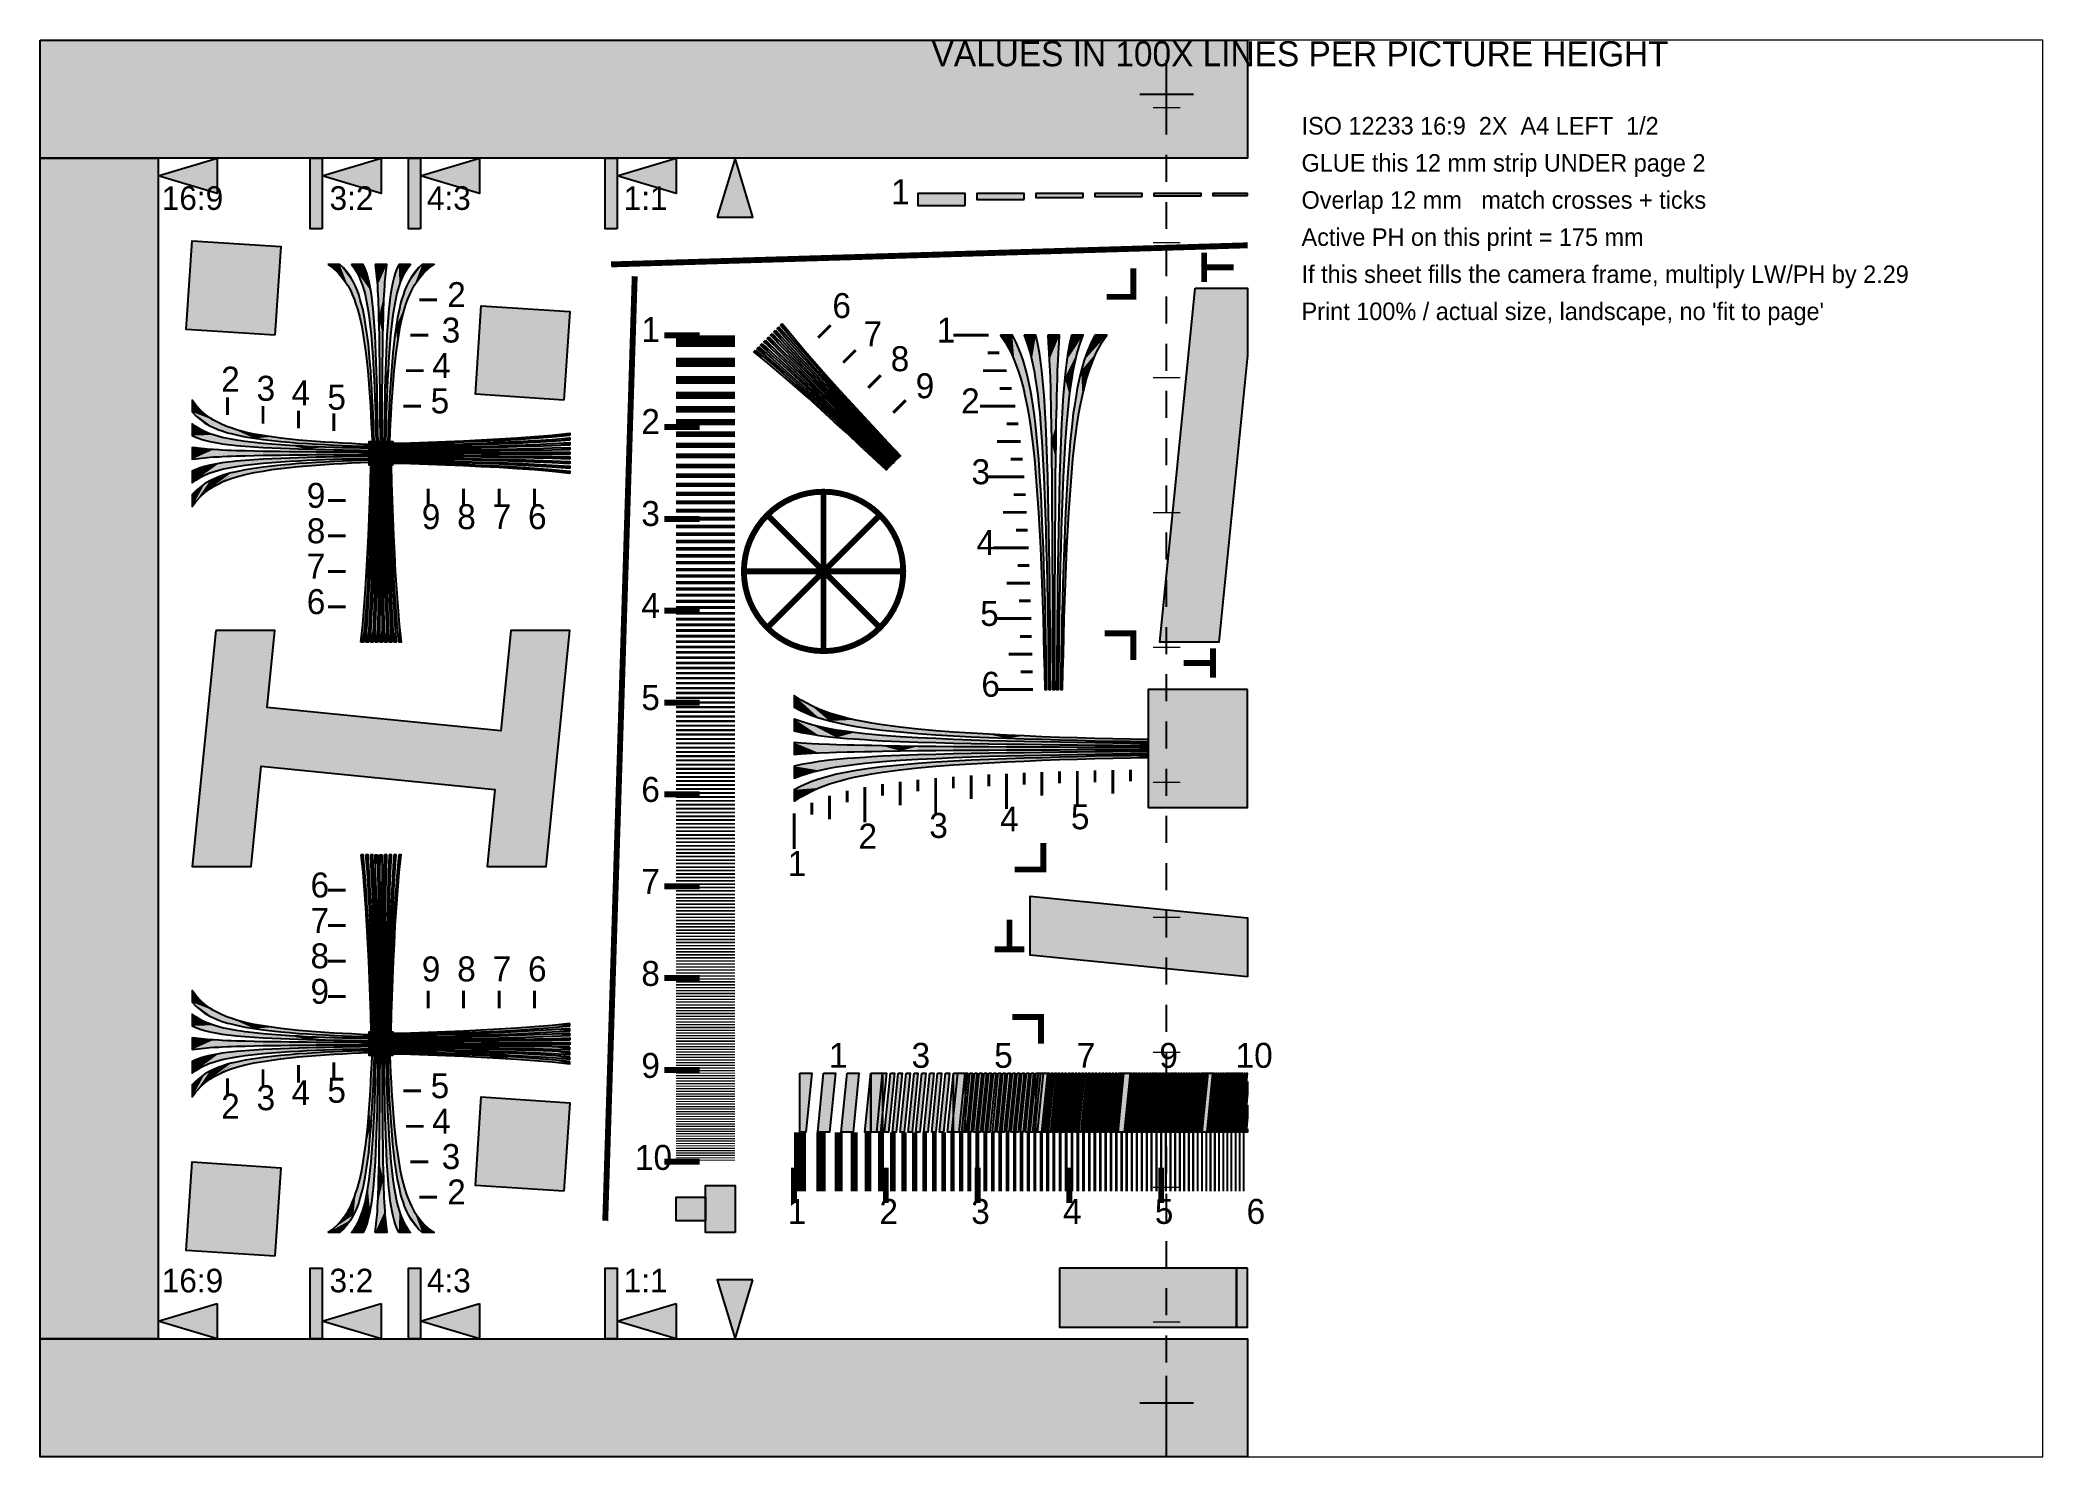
# Model space of a CAD drawing. Header units: millimetres. Extents: x 0 to 297, y 0 to 210.
import ezdxf

# ---------------------------------------------------------------- set-up
doc = ezdxf.new("R2010")
doc.units = ezdxf.units.MM
for name, color, linetype in [('CENTER', 7, 'Continuous'), ('FRAME', 7, 'Continuous'), ('GLUE', 1, 'Continuous'), ('LABELS', 7, 'Continuous'), ('NOTES', 7, 'Continuous'), ('PERIPHERY', 7, 'Continuous'), ('SFR', 7, 'Continuous')]:
    doc.layers.add(name, color=color, linetype=linetype)

msp = doc.modelspace()

# ---------------------------------------------------------------- texts
at = {"layer": 'LABELS', "color": 250}
for s, height, p in [('VALUES IN 100X LINES PER PICTURE HEIGHT', 3.7042, (132.2, 206.12)), ('16:9', 3.5, (18.05, 184.83)), ('3:2', 3.5, (42.93, 184.83)), ('4:3', 3.5, (57.36, 184.83)), ('1:1', 3.5, (86.55, 184.83)), ('1', 3.7, (126.21, 185.67)), ('2', 3.7, (60.38, 170.42)), ('6', 3.7, (117.49, 168.8)), ('3', 3.7, (59.56, 165.17)), ('1', 3.7, (89.16, 165.25)), ('7', 3.7, (122.12, 164.62)), ('1', 3.7, (132.96, 165.17)), ('4', 3.7, (58.13, 159.92)), ('8', 3.7, (126.14, 160.92)), ('2', 3.7, (26.86, 157.89)), ('9', 3.7, (129.84, 156.91)), ('3', 3.7, (32.11, 156.54)), ('4', 3.7, (37.29, 155.85)), ('5', 3.7, (42.61, 155.22)), ('5', 3.7, (57.92, 154.67)), ('2', 3.7, (136.58, 154.67)), ('2', 3.7, (89.16, 151.61)), ('3', 3.7, (138.12, 144.17)), ('9', 3.7, (39.55, 140.67)), ('9', 3.7, (56.61, 137.51)), ('8', 3.7, (61.86, 137.51)), ('7', 3.7, (67.11, 137.51)), ('6', 3.7, (72.36, 137.51)), ('3', 3.7, (89.16, 137.98)), ('8', 3.7, (39.55, 135.42)), ('4', 3.7, (138.87, 133.67)), ('7', 3.7, (39.55, 130.17)), ('6', 3.7, (39.55, 124.92)), ('4', 3.7, (89.16, 124.35)), ('5', 3.7, (139.41, 123.17)), ('6', 3.7, (139.58, 112.67)), ('5', 3.7, (89.16, 110.71)), ('6', 3.7, (89.16, 97.08)), ('3', 3.7, (131.86, 91.74)), ('4', 3.7, (142.36, 92.7)), ('5', 3.7, (152.86, 93.03)), ('2', 3.7, (121.36, 90.16)), ('1', 3.7, (110.86, 86.12)), ('6', 3.7, (40.11, 82.92)), ('7', 3.7, (89.16, 83.45)), ('7', 3.7, (40.11, 77.67)), ('8', 3.7, (40.11, 72.42)), ('9', 3.7, (56.61, 70.48)), ('8', 3.7, (61.86, 70.48)), ('7', 3.7, (67.11, 70.48)), ('6', 3.7, (72.36, 70.48)), ('8', 3.7, (89.16, 69.81)), ('9', 3.7, (40.11, 67.17)), ('9', 3.7, (89.16, 56.18)), ('1', 3.7, (116.98, 57.67)), ('3', 3.7, (129.23, 57.67)), ('5', 3.7, (141.48, 57.67)), ('7', 3.7, (153.73, 57.67)), ('9', 3.7, (165.98, 57.67)), ('10', 3.704, (177.28, 57.67)), ('5', 3.7, (57.92, 53.17)), ('2', 3.7, (26.86, 50.13)), ('3', 3.7, (32.11, 51.39)), ('4', 3.7, (37.29, 52.14)), ('5', 3.7, (42.61, 52.49)), ('4', 3.7, (58.13, 47.92)), ('3', 3.7, (59.56, 42.67)), ('10', 3.704, (88.21, 42.54)), ('2', 3.7, (60.38, 37.42)), ('1', 3.7, (110.86, 34.54)), ('2', 3.7, (124.47, 34.54)), ('3', 3.7, (138.08, 34.54)), ('4', 3.7, (151.69, 34.54)), ('5', 3.7, (165.3, 34.54)), ('6', 3.7, (178.91, 34.54)), ('16:9', 3.5, (18.05, 24.39)), ('3:2', 3.5, (42.92, 24.39)), ('4:3', 3.5, (57.36, 24.39)), ('1:1', 3.5, (86.55, 24.39))]:
    msp.add_text(s, height=height, dxfattribs=at).set_placement(p)
at = {"layer": 'NOTES', "color": 1}
for s, p in [('ISO 12233 16:9  2X  A4 LEFT  1/2', (187.06, 196)), ('GLUE this 12 mm strip UNDER page 2', (187.06, 190.5)), ('Overlap 12 mm   match crosses + ticks', (187.06, 185)), ('Active PH on this print = 175 mm', (187.06, 179.5)), ('If this sheet fills the camera frame, multiply LW/PH by 2.29', (187.06, 174)), ("Print 100% / actual size, landscape, no 'fit to page'", (187.06, 168.5))]:
    msp.add_text(s, height=2.6, dxfattribs=at).set_placement(p)

# ---------------------------------------------------------------- hatches: boundary and pattern name
at = {"layer": 'CENTER', "true_color": 0x000000}
h = msp.add_hatch(color=7, dxfattribs=at)
h.dxf.hatch_style = 1
h.paths.add_polyline_path([(137.18, 185.5), (137.18, 187.25), (130.18, 187.25), (130.18, 185.5), (137.18, 185.5)])
h = msp.add_hatch(color=7, dxfattribs=at)
h.dxf.hatch_style = 1
h.paths.add_polyline_path([(145.93, 186.37), (145.93, 187.25), (138.93, 187.25), (138.93, 186.37), (145.93, 186.37)])
h = msp.add_hatch(color=7, dxfattribs=at)
h.dxf.hatch_style = 1
h.paths.add_polyline_path([(154.68, 186.66), (154.68, 187.25), (147.68, 187.25), (147.68, 186.66), (154.68, 186.66)])
h = msp.add_hatch(color=7, dxfattribs=at)
h.dxf.hatch_style = 1
h.paths.add_polyline_path([(163.43, 186.81), (163.43, 187.25), (156.43, 187.25), (156.43, 186.81), (163.43, 186.81)])
h = msp.add_hatch(color=7, dxfattribs=at)
h.dxf.hatch_style = 1
h.paths.add_polyline_path([(172.18, 186.9), (172.18, 187.25), (165.18, 187.25), (165.18, 186.9), (172.18, 186.9)])
h = msp.add_hatch(color=7, dxfattribs=at)
h.dxf.hatch_style = 1
h.paths.add_polyline_path([(179.06, 186.96), (179.06, 187.25), (173.93, 187.25), (173.93, 186.96), (179.06, 186.96)])
h = msp.add_hatch(color=7, dxfattribs=at)
h.dxf.hatch_style = 1
h.paths.add_polyline_path([(142.43, 166.25), (143.15, 165.2), (144.01, 163.63), (144.47, 162.58), (145.06, 161), (145.39, 159.95), (145.81, 158.37), (146.05, 157.33), (146.37, 155.75), (146.55, 154.7), (146.81, 153.12), (147.16, 150.5), (147.45, 147.87), (147.68, 145.25), (147.88, 142.62), (148.06, 140), (148.21, 137.37), (148.34, 134.75), (148.45, 132.12), (148.56, 129.5), (148.65, 126.87), (148.73, 124.25), (148.81, 121.62), (148.87, 119), (148.93, 116.37), (149, 113.75), (149.28, 113.75), (149.24, 116.37), (149.2, 119), (149.14, 121.62), (149.08, 124.25), (149.02, 126.87), (148.94, 129.5), (148.86, 132.12), (148.78, 134.75), (148.67, 137.37), (148.56, 140), (148.43, 142.62), (148.27, 145.25), (148.08, 147.87), (147.86, 150.5), (147.59, 153.12), (147.39, 154.7), (147.24, 155.75), (147, 157.33), (146.81, 158.37), (146.48, 159.95), (146.22, 161), (145.77, 162.58), (145.41, 163.63), (144.74, 165.2), (144.18, 166.25), (142.43, 166.25), (142.43, 166.25)])
h = msp.add_hatch(color=7, dxfattribs=at)
h.dxf.hatch_style = 1
h.paths.add_polyline_path([(145.93, 166.25), (146.33, 165.2), (146.81, 163.63), (147.07, 162.58), (147.39, 161), (147.58, 159.95), (147.81, 158.37), (147.95, 157.33), (148.12, 155.75), (148.23, 154.7), (148.37, 153.12), (148.56, 150.5), (148.72, 147.87), (148.85, 145.25), (148.96, 142.62), (149.06, 140), (149.14, 137.37), (149.21, 134.75), (149.28, 132.12), (149.34, 129.5), (149.39, 126.87), (149.43, 124.25), (149.48, 121.62), (149.51, 119), (149.55, 116.37), (149.58, 113.75), (149.87, 113.75), (149.85, 116.37), (149.83, 119), (149.81, 121.62), (149.78, 124.25), (149.76, 126.87), (149.72, 129.5), (149.69, 132.12), (149.65, 134.75), (149.61, 137.37), (149.56, 140), (149.5, 142.62), (149.43, 145.25), (149.35, 147.87), (149.26, 150.5), (149.14, 153.12), (149.06, 154.7), (149, 155.75), (148.89, 157.33), (148.81, 158.37), (148.67, 159.95), (148.56, 161), (148.37, 162.58), (148.21, 163.63), (147.92, 165.2), (147.68, 166.25), (145.93, 166.25), (145.93, 166.25)])
h = msp.add_hatch(color=7, dxfattribs=at)
h.dxf.hatch_style = 1
h.paths.add_polyline_path([(149.43, 166.25), (149.51, 165.2), (149.61, 163.63), (149.66, 162.58), (149.72, 161), (149.77, 159.95), (149.81, 158.37), (149.84, 157.33), (149.87, 155.75), (149.89, 154.7), (149.92, 153.12), (149.96, 150.5), (149.99, 147.87), (150.02, 145.25), (150.04, 142.62), (150.05, 140), (150.07, 137.37), (150.09, 134.75), (150.1, 132.12), (150.12, 129.5), (150.12, 126.87), (150.13, 124.25), (150.14, 121.62), (150.15, 119), (150.16, 116.37), (150.16, 113.75), (150.46, 113.75), (150.46, 116.37), (150.47, 119), (150.47, 121.62), (150.48, 124.25), (150.49, 126.87), (150.5, 129.5), (150.52, 132.12), (150.53, 134.75), (150.54, 137.37), (150.56, 140), (150.58, 142.62), (150.6, 145.25), (150.62, 147.87), (150.66, 150.5), (150.69, 153.12), (150.73, 154.7), (150.75, 155.75), (150.78, 157.33), (150.81, 158.37), (150.86, 159.95), (150.89, 161), (150.96, 162.58), (151.01, 163.63), (151.1, 165.2), (151.18, 166.25), (149.43, 166.25), (149.43, 166.25)])
h = msp.add_hatch(color=7, dxfattribs=at)
h.dxf.hatch_style = 1
h.paths.add_polyline_path([(152.93, 166.25), (152.7, 165.2), (152.41, 163.63), (152.25, 162.58), (152.06, 161), (151.95, 159.95), (151.8, 158.37), (151.73, 157.33), (151.62, 155.75), (151.56, 154.7), (151.47, 153.12), (151.36, 150.5), (151.26, 147.87), (151.18, 145.25), (151.11, 142.62), (151.06, 140), (151.01, 137.37), (150.96, 134.75), (150.93, 132.12), (150.89, 129.5), (150.86, 126.87), (150.83, 124.25), (150.81, 121.62), (150.79, 119), (150.76, 116.37), (150.74, 113.75), (151.03, 113.75), (151.07, 116.37), (151.1, 119), (151.14, 121.62), (151.18, 124.25), (151.23, 126.87), (151.28, 129.5), (151.34, 132.12), (151.4, 134.75), (151.47, 137.37), (151.56, 140), (151.65, 142.62), (151.77, 145.25), (151.9, 147.87), (152.06, 150.5), (152.25, 153.12), (152.39, 154.7), (152.49, 155.75), (152.67, 157.33), (152.81, 158.37), (153.05, 159.95), (153.22, 161), (153.55, 162.58), (153.81, 163.63), (154.29, 165.2), (154.68, 166.25), (152.93, 166.25), (152.93, 166.25)])
h = msp.add_hatch(color=7, dxfattribs=at)
h.dxf.hatch_style = 1
h.paths.add_polyline_path([(156.43, 166.25), (155.87, 165.2), (155.21, 163.63), (154.85, 162.58), (154.39, 161), (154.14, 159.95), (153.81, 158.37), (153.62, 157.33), (153.37, 155.75), (153.22, 154.7), (153.03, 153.12), (152.76, 150.5), (152.54, 147.87), (152.35, 145.25), (152.19, 142.62), (152.06, 140), (151.94, 137.37), (151.84, 134.75), (151.75, 132.12), (151.67, 129.5), (151.59, 126.87), (151.53, 124.25), (151.47, 121.62), (151.42, 119), (151.38, 116.37), (151.33, 113.75), (151.62, 113.75), (151.68, 116.37), (151.74, 119), (151.8, 121.62), (151.88, 124.25), (151.96, 126.87), (152.06, 129.5), (152.16, 132.12), (152.28, 134.75), (152.41, 137.37), (152.56, 140), (152.73, 142.62), (152.93, 145.25), (153.17, 147.87), (153.46, 150.5), (153.81, 153.12), (154.06, 154.7), (154.25, 155.75), (154.56, 157.33), (154.81, 158.37), (155.23, 159.95), (155.56, 161), (156.14, 162.58), (156.61, 163.63), (157.47, 165.2), (158.18, 166.25), (156.43, 166.25), (156.43, 166.25)])
h = msp.add_hatch(color=7, dxfattribs=at)
h.dxf.hatch_style = 1
h.paths.add_polyline_path([(111.81, 111.13), (112.86, 110.57), (114.43, 109.9), (115.48, 109.54), (117.06, 109.09), (118.11, 108.83), (119.68, 108.5), (120.73, 108.31), (122.31, 108.06), (123.36, 107.91), (124.93, 107.72), (127.56, 107.45), (130.18, 107.23), (132.81, 107.04), (135.43, 106.88), (138.06, 106.75), (140.68, 106.64), (143.31, 106.53), (145.93, 106.44), (148.56, 106.37), (151.18, 106.29), (153.81, 106.23), (156.43, 106.16), (159.06, 106.11), (161.68, 106.07), (164.31, 106.02), (164.31, 106.31), (161.68, 106.37), (159.06, 106.44), (156.43, 106.5), (153.81, 106.58), (151.18, 106.65), (148.56, 106.75), (145.93, 106.86), (143.31, 106.97), (140.68, 107.1), (138.06, 107.25), (135.43, 107.42), (132.81, 107.63), (130.18, 107.86), (127.56, 108.15), (124.93, 108.5), (123.36, 108.75), (122.31, 108.94), (120.73, 109.25), (119.68, 109.5), (118.11, 109.93), (117.06, 110.25), (115.48, 110.84), (114.43, 111.3), (112.86, 112.16), (111.81, 112.88), (111.81, 111.13), (111.81, 111.13)])
h = msp.add_hatch(color=7, dxfattribs=at)
h.dxf.hatch_style = 1
h.paths.add_polyline_path([(179.06, 113.75), (164.31, 113.75), (164.31, 96.25), (179.06, 96.25), (179.06, 113.75)])
h = msp.add_hatch(color=7, dxfattribs=at)
h.dxf.hatch_style = 1
h.paths.add_polyline_path([(111.81, 107.63), (112.86, 107.39), (114.43, 107.1), (115.48, 106.94), (117.06, 106.75), (118.11, 106.64), (119.68, 106.5), (120.73, 106.42), (122.31, 106.31), (123.36, 106.25), (124.93, 106.16), (127.56, 106.05), (130.18, 105.95), (132.81, 105.87), (135.43, 105.8), (138.06, 105.75), (140.68, 105.7), (143.31, 105.66), (145.93, 105.62), (148.56, 105.59), (151.18, 105.55), (153.81, 105.52), (156.43, 105.5), (159.06, 105.48), (161.68, 105.45), (164.31, 105.44), (164.31, 105.73), (161.68, 105.76), (159.06, 105.8), (156.43, 105.83), (153.81, 105.87), (151.18, 105.92), (148.56, 105.97), (145.93, 106.03), (143.31, 106.09), (140.68, 106.16), (138.06, 106.25), (135.43, 106.35), (132.81, 106.46), (130.18, 106.59), (127.56, 106.75), (124.93, 106.94), (123.36, 107.08), (122.31, 107.19), (120.73, 107.36), (119.68, 107.5), (118.11, 107.74), (117.06, 107.91), (115.48, 108.24), (114.43, 108.5), (112.86, 108.98), (111.81, 109.37), (111.81, 107.63), (111.81, 107.63)])
h = msp.add_hatch(color=7, dxfattribs=at)
h.dxf.hatch_style = 1
h.paths.add_polyline_path([(111.81, 104.12), (112.86, 104.2), (114.43, 104.3), (115.48, 104.35), (117.06, 104.41), (118.11, 104.46), (119.68, 104.5), (120.73, 104.53), (122.31, 104.56), (123.36, 104.58), (124.93, 104.62), (127.56, 104.65), (130.18, 104.69), (132.81, 104.71), (135.43, 104.73), (138.06, 104.75), (140.68, 104.76), (143.31, 104.78), (145.93, 104.79), (148.56, 104.81), (151.18, 104.82), (153.81, 104.83), (156.43, 104.83), (159.06, 104.84), (161.68, 104.85), (164.31, 104.85), (164.31, 105.15), (161.68, 105.15), (159.06, 105.16), (156.43, 105.17), (153.81, 105.17), (151.18, 105.18), (148.56, 105.19), (145.93, 105.21), (143.31, 105.22), (140.68, 105.24), (138.06, 105.25), (135.43, 105.27), (132.81, 105.29), (130.18, 105.32), (127.56, 105.35), (124.93, 105.38), (123.36, 105.42), (122.31, 105.44), (120.73, 105.47), (119.68, 105.5), (118.11, 105.55), (117.06, 105.59), (115.48, 105.65), (114.43, 105.7), (112.86, 105.8), (111.81, 105.87), (111.81, 104.12), (111.81, 104.12)])
h = msp.add_hatch(color=7, dxfattribs=at)
h.dxf.hatch_style = 1
h.paths.add_polyline_path([(111.81, 100.62), (112.86, 101.02), (114.43, 101.5), (115.48, 101.76), (117.06, 102.09), (118.11, 102.27), (119.68, 102.5), (120.73, 102.64), (122.31, 102.81), (123.36, 102.92), (124.93, 103.06), (127.56, 103.25), (130.18, 103.41), (132.81, 103.54), (135.43, 103.65), (138.06, 103.75), (140.68, 103.84), (143.31, 103.91), (145.93, 103.97), (148.56, 104.03), (151.18, 104.08), (153.81, 104.13), (156.43, 104.17), (159.06, 104.2), (161.68, 104.24), (164.31, 104.27), (164.31, 104.56), (161.68, 104.55), (159.06, 104.52), (156.43, 104.5), (153.81, 104.48), (151.18, 104.45), (148.56, 104.41), (145.93, 104.38), (143.31, 104.34), (140.68, 104.3), (138.06, 104.25), (135.43, 104.19), (132.81, 104.12), (130.18, 104.05), (127.56, 103.95), (124.93, 103.84), (123.36, 103.75), (122.31, 103.69), (120.73, 103.58), (119.68, 103.5), (118.11, 103.36), (117.06, 103.25), (115.48, 103.06), (114.43, 102.9), (112.86, 102.61), (111.81, 102.37), (111.81, 100.62), (111.81, 100.62)])
h = msp.add_hatch(color=7, dxfattribs=at)
h.dxf.hatch_style = 1
h.paths.add_polyline_path([(111.81, 97.13), (112.86, 97.84), (114.43, 98.7), (115.48, 99.16), (117.06, 99.75), (118.11, 100.08), (119.68, 100.5), (120.73, 100.75), (122.31, 101.06), (123.36, 101.25), (124.93, 101.5), (127.56, 101.85), (130.18, 102.14), (132.81, 102.37), (135.43, 102.58), (138.06, 102.75), (140.68, 102.9), (143.31, 103.03), (145.93, 103.14), (148.56, 103.25), (151.18, 103.35), (153.81, 103.43), (156.43, 103.5), (159.06, 103.56), (161.68, 103.63), (164.31, 103.69), (164.31, 103.98), (161.68, 103.93), (159.06, 103.89), (156.43, 103.84), (153.81, 103.77), (151.18, 103.71), (148.56, 103.63), (145.93, 103.56), (143.31, 103.47), (140.68, 103.36), (138.06, 103.25), (135.43, 103.12), (132.81, 102.96), (130.18, 102.77), (127.56, 102.55), (124.93, 102.28), (123.36, 102.09), (122.31, 101.94), (120.73, 101.69), (119.68, 101.5), (118.11, 101.18), (117.06, 100.91), (115.48, 100.46), (114.43, 100.1), (112.86, 99.43), (111.81, 98.87), (111.81, 97.13)])
at = {"layer": 'FRAME', "true_color": 0x000000}
h = msp.add_hatch(color=7, dxfattribs=at)
h.dxf.hatch_style = 1
h.paths.add_polyline_path([(0, 210), (179.06, 210), (179.06, 192.5), (0, 192.5), (0, 210)])
h = msp.add_hatch(color=7, dxfattribs=at)
h.dxf.hatch_style = 1
h.paths.add_polyline_path([(0, 192.5), (17.5, 192.5), (17.5, 17.5), (0, 17.5), (0, 192.5)])
h = msp.add_hatch(color=7, dxfattribs=at)
h.dxf.hatch_style = 1
h.paths.add_polyline_path([(26.25, 192.5), (26.25, 187.25), (17.5, 189.87), (26.25, 192.5)])
h = msp.add_hatch(color=7, dxfattribs=at)
h.dxf.hatch_style = 1
h.paths.add_polyline_path([(41.81, 182), (40.06, 182), (40.06, 192.5), (41.81, 192.5), (41.81, 182)])
h = msp.add_hatch(color=7, dxfattribs=at)
h.dxf.hatch_style = 1
h.paths.add_polyline_path([(50.56, 192.5), (50.56, 187.25), (41.81, 189.87), (50.56, 192.5)])
h = msp.add_hatch(color=7, dxfattribs=at)
h.dxf.hatch_style = 1
h.paths.add_polyline_path([(56.39, 182), (54.64, 182), (54.64, 192.5), (56.39, 192.5), (56.39, 182)])
h = msp.add_hatch(color=7, dxfattribs=at)
h.dxf.hatch_style = 1
h.paths.add_polyline_path([(65.14, 192.5), (65.14, 187.25), (56.39, 189.87), (65.14, 192.5)])
h = msp.add_hatch(color=7, dxfattribs=at)
h.dxf.hatch_style = 1
h.paths.add_polyline_path([(85.56, 182), (83.81, 182), (83.81, 192.5), (85.56, 192.5), (85.56, 182)])
h = msp.add_hatch(color=7, dxfattribs=at)
h.dxf.hatch_style = 1
h.paths.add_polyline_path([(94.31, 192.5), (94.31, 187.25), (85.56, 189.87), (94.31, 192.5)])
h = msp.add_hatch(color=7, dxfattribs=at)
h.dxf.hatch_style = 1
h.paths.add_polyline_path([(100.43, 183.75), (105.68, 183.75), (103.06, 192.5), (100.43, 183.75)])
h = msp.add_hatch(color=7, dxfattribs=at)
h.dxf.hatch_style = 1
h.paths.add_polyline_path([(103.06, 33.25), (98.68, 33.25), (98.68, 40.25), (103.06, 40.25), (103.06, 33.25)])
h = msp.add_hatch(color=7, dxfattribs=at)
h.dxf.hatch_style = 1
h.paths.add_polyline_path([(98.68, 35), (94.31, 35), (94.31, 38.5), (98.68, 38.5), (98.68, 35)])
h = msp.add_hatch(color=7, dxfattribs=at)
h.dxf.hatch_style = 1
h.paths.add_polyline_path([(41.81, 17.5), (40.06, 17.5), (40.06, 28), (41.81, 28), (41.81, 17.5)])
h = msp.add_hatch(color=7, dxfattribs=at)
h.dxf.hatch_style = 1
h.paths.add_polyline_path([(56.39, 17.5), (54.64, 17.5), (54.64, 28), (56.39, 28), (56.39, 17.5)])
h = msp.add_hatch(color=7, dxfattribs=at)
h.dxf.hatch_style = 1
h.paths.add_polyline_path([(85.56, 17.5), (83.81, 17.5), (83.81, 28), (85.56, 28), (85.56, 17.5)])
h = msp.add_hatch(color=7, dxfattribs=at)
h.dxf.hatch_style = 1
h.paths.add_polyline_path([(105.68, 26.25), (100.43, 26.25), (103.06, 17.5), (105.68, 26.25)])
h = msp.add_hatch(color=7, dxfattribs=at)
h.dxf.hatch_style = 1
h.paths.add_polyline_path([(26.25, 22.75), (26.25, 17.5), (17.5, 20.13), (26.25, 22.75)])
h = msp.add_hatch(color=7, dxfattribs=at)
h.dxf.hatch_style = 1
h.paths.add_polyline_path([(50.56, 22.75), (50.56, 17.5), (41.81, 20.12), (50.56, 22.75)])
h = msp.add_hatch(color=7, dxfattribs=at)
h.dxf.hatch_style = 1
h.paths.add_polyline_path([(65.14, 22.75), (65.14, 17.5), (56.39, 20.12), (65.14, 22.75)])
h = msp.add_hatch(color=7, dxfattribs=at)
h.dxf.hatch_style = 1
h.paths.add_polyline_path([(94.31, 22.75), (94.31, 17.5), (85.56, 20.12), (94.31, 22.75)])
h = msp.add_hatch(color=7, dxfattribs=at)
h.dxf.hatch_style = 1
h.paths.add_polyline_path([(0, 17.5), (179.06, 17.5), (179.06, 0), (0, 0), (0, 17.5)])
at = {"layer": 'PERIPHERY', "true_color": 0x000000}
h = msp.add_hatch(color=7, dxfattribs=at)
h.dxf.hatch_style = 1
h.paths.add_polyline_path([(42.68, 176.75), (43.4, 176.23), (44.26, 175.44), (44.72, 174.91), (45.31, 174.13), (45.64, 173.6), (46.06, 172.81), (46.3, 172.29), (46.62, 171.5), (46.8, 170.98), (47.06, 170.19), (47.41, 168.88), (47.7, 167.56), (47.93, 166.25), (48.13, 164.94), (48.31, 163.63), (48.46, 162.31), (48.59, 161), (48.7, 159.69), (48.81, 158.37), (48.9, 157.06), (48.98, 155.75), (49.06, 154.44), (49.12, 153.12), (49.18, 151.81), (49.24, 150.5), (49.53, 150.5), (49.49, 151.81), (49.45, 153.12), (49.39, 154.44), (49.33, 155.75), (49.27, 157.06), (49.19, 158.37), (49.11, 159.69), (49.03, 161), (48.92, 162.31), (48.81, 163.63), (48.68, 164.94), (48.52, 166.25), (48.33, 167.56), (48.11, 168.88), (47.84, 170.19), (47.64, 170.98), (47.49, 171.5), (47.25, 172.29), (47.06, 172.81), (46.73, 173.6), (46.47, 174.13), (46.02, 174.91), (45.66, 175.44), (44.99, 176.23), (44.43, 176.75), (42.68, 176.75)])
h = msp.add_hatch(color=7, dxfattribs=at)
h.dxf.hatch_style = 1
h.paths.add_polyline_path([(46.18, 176.75), (46.58, 176.23), (47.06, 175.44), (47.32, 174.91), (47.64, 174.13), (47.83, 173.6), (48.06, 172.81), (48.2, 172.29), (48.37, 171.5), (48.47, 170.98), (48.62, 170.19), (48.81, 168.88), (48.97, 167.56), (49.1, 166.25), (49.21, 164.94), (49.31, 163.63), (49.39, 162.31), (49.46, 161), (49.53, 159.69), (49.59, 158.37), (49.64, 157.06), (49.68, 155.75), (49.73, 154.44), (49.76, 153.12), (49.8, 151.81), (49.83, 150.5), (50.12, 150.5), (50.1, 151.81), (50.08, 153.12), (50.06, 154.44), (50.03, 155.75), (50.01, 157.06), (49.97, 158.37), (49.94, 159.69), (49.9, 161), (49.86, 162.31), (49.81, 163.63), (49.75, 164.94), (49.68, 166.25), (49.6, 167.56), (49.51, 168.88), (49.39, 170.19), (49.31, 170.98), (49.25, 171.5), (49.14, 172.29), (49.06, 172.81), (48.92, 173.6), (48.81, 174.13), (48.62, 174.91), (48.46, 175.44), (48.17, 176.23), (47.93, 176.75), (46.18, 176.75), (46.18, 176.75)])
h = msp.add_hatch(color=7, dxfattribs=at)
h.dxf.hatch_style = 1
h.paths.add_polyline_path([(49.68, 176.75), (49.76, 176.23), (49.86, 175.44), (49.91, 174.91), (49.97, 174.13), (50.02, 173.6), (50.06, 172.81), (50.09, 172.29), (50.12, 171.5), (50.14, 170.98), (50.17, 170.19), (50.21, 168.88), (50.24, 167.56), (50.27, 166.25), (50.29, 164.94), (50.3, 163.63), (50.32, 162.31), (50.34, 161), (50.35, 159.69), (50.37, 158.37), (50.37, 157.06), (50.38, 155.75), (50.39, 154.44), (50.4, 153.12), (50.41, 151.81), (50.41, 150.5), (50.71, 150.5), (50.71, 151.81), (50.72, 153.12), (50.72, 154.44), (50.73, 155.75), (50.74, 157.06), (50.75, 158.37), (50.77, 159.69), (50.78, 161), (50.79, 162.31), (50.81, 163.63), (50.83, 164.94), (50.85, 166.25), (50.87, 167.56), (50.91, 168.88), (50.94, 170.19), (50.98, 170.98), (51, 171.5), (51.03, 172.29), (51.06, 172.81), (51.11, 173.6), (51.14, 174.13), (51.2, 174.91), (51.26, 175.44), (51.35, 176.23), (51.43, 176.75), (49.68, 176.75)])
h = msp.add_hatch(color=7, dxfattribs=at)
h.dxf.hatch_style = 1
h.paths.add_polyline_path([(53.18, 176.75), (52.95, 176.23), (52.66, 175.44), (52.5, 174.91), (52.31, 174.13), (52.2, 173.6), (52.05, 172.81), (51.97, 172.29), (51.87, 171.5), (51.81, 170.98), (51.72, 170.19), (51.61, 168.88), (51.51, 167.56), (51.43, 166.25), (51.36, 164.94), (51.31, 163.63), (51.26, 162.31), (51.21, 161), (51.18, 159.69), (51.14, 158.37), (51.11, 157.06), (51.08, 155.75), (51.06, 154.44), (51.04, 153.12), (51.01, 151.81), (50.99, 150.5), (51.28, 150.5), (51.32, 151.81), (51.35, 153.12), (51.39, 154.44), (51.43, 155.75), (51.48, 157.06), (51.53, 158.37), (51.59, 159.69), (51.65, 161), (51.72, 162.31), (51.81, 163.63), (51.91, 164.94), (52.02, 166.25), (52.15, 167.56), (52.31, 168.88), (52.5, 170.19), (52.64, 170.98), (52.74, 171.5), (52.92, 172.29), (53.06, 172.81), (53.3, 173.6), (53.47, 174.13), (53.8, 174.91), (54.06, 175.44), (54.54, 176.23), (54.93, 176.75), (53.18, 176.75), (53.18, 176.75)])
h = msp.add_hatch(color=7, dxfattribs=at)
h.dxf.hatch_style = 1
h.paths.add_polyline_path([(56.68, 176.75), (56.12, 176.23), (55.46, 175.44), (55.1, 174.91), (54.64, 174.13), (54.39, 173.6), (54.06, 172.81), (53.87, 172.29), (53.62, 171.5), (53.47, 170.98), (53.28, 170.19), (53.01, 168.88), (52.79, 167.56), (52.6, 166.25), (52.44, 164.94), (52.31, 163.63), (52.19, 162.31), (52.09, 161), (52, 159.69), (51.92, 158.37), (51.84, 157.06), (51.78, 155.75), (51.72, 154.44), (51.67, 153.12), (51.62, 151.81), (51.58, 150.5), (51.87, 150.5), (51.93, 151.81), (51.99, 153.12), (52.05, 154.44), (52.13, 155.75), (52.21, 157.06), (52.31, 158.37), (52.41, 159.69), (52.53, 161), (52.66, 162.31), (52.81, 163.63), (52.98, 164.94), (53.18, 166.25), (53.42, 167.56), (53.71, 168.88), (54.06, 170.19), (54.31, 170.98), (54.49, 171.5), (54.81, 172.29), (55.06, 172.81), (55.48, 173.6), (55.81, 174.13), (56.39, 174.91), (56.86, 175.44), (57.72, 176.23), (58.43, 176.75), (56.68, 176.75), (56.68, 176.75)])
h = msp.add_hatch(color=7, dxfattribs=at)
h.dxf.hatch_style = 1
h.paths.add_polyline_path([(108.57, 166.51), (110.37, 164.6), (112.18, 162.7), (114, 160.8), (115.82, 158.91), (117.65, 157.03), (119.47, 155.14), (121.31, 153.27), (123.15, 151.39), (124.99, 149.52), (126.82, 147.64), (126.7, 147.52), (124.86, 149.39), (123.01, 151.25), (121.16, 153.12), (119.32, 154.99), (117.48, 156.86), (115.64, 158.74), (113.81, 160.61), (111.98, 162.49), (110.15, 164.38), (108.33, 166.27), (108.57, 166.51)])
h = msp.add_hatch(color=7, dxfattribs=at)
h.dxf.hatch_style = 1
h.paths.add_polyline_path([(109.07, 167.01), (110.82, 165.05), (112.59, 163.11), (114.38, 161.18), (116.18, 159.27), (117.98, 157.36), (119.78, 155.45), (121.6, 153.56), (123.42, 151.67), (125.25, 149.78), (127.07, 147.89), (126.95, 147.77), (125.12, 149.65), (123.29, 151.53), (121.45, 153.41), (119.63, 155.3), (117.81, 157.19), (116, 159.09), (114.19, 161), (112.39, 162.91), (110.59, 164.83), (108.82, 166.76), (109.07, 167.01)])
h = msp.add_hatch(color=7, dxfattribs=at)
h.dxf.hatch_style = 1
h.paths.add_polyline_path([(109.56, 167.5), (111.27, 165.5), (113.01, 163.53), (114.76, 161.56), (116.53, 159.62), (118.3, 157.69), (120.09, 155.76), (121.89, 153.85), (123.69, 151.94), (125.51, 150.04), (127.32, 148.14), (127.2, 148.02), (125.38, 149.91), (123.56, 151.8), (121.74, 153.7), (119.94, 155.61), (118.14, 157.53), (116.35, 159.44), (114.57, 161.37), (112.8, 163.32), (111.05, 165.28), (109.31, 167.26), (109.56, 167.5)])
h = msp.add_hatch(color=7, dxfattribs=at)
h.dxf.hatch_style = 1
h.paths.add_polyline_path([(110.06, 168), (111.72, 165.95), (113.42, 163.93), (115.14, 161.95), (116.88, 159.98), (118.64, 158.02), (120.4, 156.07), (122.18, 154.14), (123.97, 152.22), (125.77, 150.3), (127.57, 148.39), (127.44, 148.26), (125.64, 150.17), (123.84, 152.08), (122.04, 153.99), (120.25, 155.92), (118.47, 157.85), (116.7, 159.8), (114.95, 161.76), (113.21, 163.73), (111.5, 165.73), (109.81, 167.75), (110.06, 168)])
h = msp.add_hatch(color=7, dxfattribs=at)
h.dxf.hatch_style = 1
h.paths.add_polyline_path([(106.1, 164.04), (108.12, 162.35), (110.12, 160.64), (112.09, 158.9), (114.05, 157.15), (116, 155.38), (117.93, 153.6), (119.86, 151.81), (121.77, 150.01), (123.68, 148.21), (125.59, 146.41), (125.46, 146.28), (123.55, 148.08), (121.63, 149.88), (119.71, 151.67), (117.77, 153.44), (115.83, 155.21), (113.88, 156.97), (111.9, 158.71), (109.92, 160.43), (107.9, 162.13), (105.85, 163.79), (106.1, 164.04)])
h = msp.add_hatch(color=7, dxfattribs=at)
h.dxf.hatch_style = 1
h.paths.add_polyline_path([(106.59, 164.53), (108.57, 162.8), (110.53, 161.05), (112.48, 159.28), (114.41, 157.5), (116.33, 155.71), (118.24, 153.91), (120.15, 152.11), (122.05, 150.29), (123.94, 148.47), (125.83, 146.65), (125.71, 146.53), (123.81, 148.34), (121.91, 150.16), (120, 151.96), (118.08, 153.75), (116.16, 155.55), (114.23, 157.32), (112.29, 159.09), (110.32, 160.84), (108.35, 162.58), (106.35, 164.29), (106.59, 164.53)])
h = msp.add_hatch(color=7, dxfattribs=at)
h.dxf.hatch_style = 1
h.paths.add_polyline_path([(107.09, 165.03), (109.02, 163.25), (110.94, 161.46), (112.85, 159.66), (114.76, 157.85), (116.66, 156.04), (118.55, 154.21), (120.44, 152.4), (122.32, 150.56), (124.2, 148.73), (126.08, 146.9), (125.96, 146.78), (124.07, 148.6), (122.18, 150.43), (120.29, 152.25), (118.39, 154.06), (116.49, 155.87), (114.58, 157.67), (112.67, 159.47), (110.74, 161.26), (108.8, 163.02), (106.84, 164.78), (107.09, 165.03)])
h = msp.add_hatch(color=7, dxfattribs=at)
h.dxf.hatch_style = 1
h.paths.add_polyline_path([(107.58, 165.52), (109.47, 163.7), (111.36, 161.87), (113.24, 160.04), (115.11, 158.21), (116.99, 156.37), (118.86, 154.52), (120.73, 152.69), (122.6, 150.84), (124.46, 148.99), (126.33, 147.15), (126.21, 147.03), (124.33, 148.86), (122.46, 150.7), (120.58, 152.54), (118.7, 154.37), (116.82, 156.2), (114.94, 158.03), (113.05, 159.85), (111.15, 161.67), (109.25, 163.48), (107.34, 165.28), (107.58, 165.52)])
h = msp.add_hatch(color=7, dxfattribs=at)
h.dxf.hatch_style = 1
h.paths.add_polyline_path([(108.08, 166.02), (109.92, 164.15), (111.77, 162.29), (113.61, 160.42), (115.46, 158.56), (117.31, 156.7), (119.16, 154.83), (121.02, 152.98), (122.87, 151.12), (124.73, 149.26), (126.58, 147.4), (126.45, 147.27), (124.59, 149.12), (122.73, 150.98), (120.87, 152.83), (119.01, 154.68), (117.15, 156.53), (115.29, 158.38), (113.43, 160.23), (111.56, 162.08), (109.7, 163.93), (107.83, 165.77), (108.08, 166.02)])
h = msp.add_hatch(color=7, dxfattribs=at)
h.dxf.hatch_style = 1
h.paths.add_polyline_path([(22.56, 154.88), (23.08, 154.32), (23.87, 153.65), (24.4, 153.29), (25.18, 152.84), (25.71, 152.58), (26.5, 152.25), (27.02, 152.06), (27.81, 151.81), (28.33, 151.67), (29.12, 151.47), (30.43, 151.2), (31.75, 150.98), (33.06, 150.79), (34.37, 150.63), (35.68, 150.5), (37, 150.39), (38.31, 150.28), (39.62, 150.19), (40.93, 150.12), (42.25, 150.04), (43.56, 149.98), (44.87, 149.91), (46.18, 149.86), (47.5, 149.82), (48.81, 149.78), (48.81, 150.06), (47.5, 150.13), (46.18, 150.19), (44.87, 150.25), (43.56, 150.33), (42.25, 150.41), (40.93, 150.5), (39.62, 150.61), (38.31, 150.72), (37, 150.85), (35.68, 151), (34.37, 151.18), (33.06, 151.38), (31.75, 151.61), (30.43, 151.9), (29.12, 152.25), (28.33, 152.51), (27.81, 152.69), (27.02, 153), (26.5, 153.25), (25.71, 153.68), (25.18, 154), (24.4, 154.59), (23.87, 155.05), (23.08, 155.91), (22.56, 156.63), (22.56, 154.88), (22.56, 154.88)])
h = msp.add_hatch(color=7, dxfattribs=at)
h.dxf.hatch_style = 1
h.paths.add_polyline_path([(22.56, 151.38), (23.08, 151.14), (23.87, 150.85), (24.4, 150.69), (25.18, 150.5), (25.71, 150.4), (26.5, 150.25), (27.02, 150.17), (27.81, 150.06), (28.33, 150), (29.12, 149.91), (30.43, 149.8), (31.75, 149.7), (33.06, 149.63), (34.37, 149.56), (35.68, 149.5), (37, 149.45), (38.31, 149.41), (39.62, 149.37), (40.93, 149.34), (42.25, 149.3), (43.56, 149.28), (44.87, 149.25), (46.18, 149.23), (47.5, 149.2), (48.81, 149.19), (48.81, 149.48), (47.5, 149.51), (46.18, 149.55), (44.87, 149.58), (43.56, 149.63), (42.25, 149.67), (40.93, 149.72), (39.62, 149.78), (38.31, 149.84), (37, 149.91), (35.68, 150), (34.37, 150.1), (33.06, 150.21), (31.75, 150.34), (30.43, 150.5), (29.12, 150.69), (28.33, 150.83), (27.81, 150.94), (27.02, 151.11), (26.5, 151.25), (25.71, 151.49), (25.18, 151.66), (24.4, 151.99), (23.87, 152.25), (23.08, 152.73), (22.56, 153.13), (22.56, 151.38), (22.56, 151.38)])
h = msp.add_hatch(color=7, dxfattribs=at)
h.dxf.hatch_style = 1
h.paths.add_polyline_path([(78.56, 151.38), (75.93, 151.14), (73.31, 150.94), (70.68, 150.77), (68.06, 150.62), (65.43, 150.5), (62.81, 150.4), (60.18, 150.29), (57.56, 150.21), (54.93, 150.13), (52.31, 150.06), (52.31, 150.24), (54.93, 150.32), (57.56, 150.41), (60.18, 150.5), (62.81, 150.62), (65.43, 150.74), (68.06, 150.88), (70.68, 151.04), (73.31, 151.23), (75.93, 151.46), (78.56, 151.73), (78.56, 151.38)])
h = msp.add_hatch(color=7, dxfattribs=at)
h.dxf.hatch_style = 1
h.paths.add_polyline_path([(22.56, 147.88), (23.08, 147.95), (23.87, 148.05), (24.4, 148.1), (25.18, 148.16), (25.71, 148.21), (26.5, 148.25), (27.02, 148.28), (27.81, 148.31), (28.33, 148.33), (29.12, 148.37), (30.43, 148.4), (31.75, 148.44), (33.06, 148.46), (34.37, 148.48), (35.68, 148.5), (37, 148.52), (38.31, 148.53), (39.62, 148.54), (40.93, 148.56), (42.25, 148.57), (43.56, 148.58), (44.87, 148.58), (46.18, 148.59), (47.5, 148.6), (48.81, 148.6), (48.81, 148.9), (47.5, 148.9), (46.18, 148.91), (44.87, 148.92), (43.56, 148.93), (42.25, 148.93), (40.93, 148.94), (39.62, 148.96), (38.31, 148.97), (37, 148.99), (35.68, 149), (34.37, 149.02), (33.06, 149.04), (31.75, 149.07), (30.43, 149.1), (29.12, 149.14), (28.33, 149.17), (27.81, 149.19), (27.02, 149.22), (26.5, 149.25), (25.71, 149.3), (25.18, 149.34), (24.4, 149.4), (23.87, 149.45), (23.08, 149.55), (22.56, 149.63), (22.56, 147.88), (22.56, 147.88)])
h = msp.add_hatch(color=7, dxfattribs=at)
h.dxf.hatch_style = 1
h.paths.add_polyline_path([(52.31, 147), (48.81, 147), (48.81, 150.5), (52.31, 150.5), (52.31, 147)])
h = msp.add_hatch(color=7, dxfattribs=at)
h.dxf.hatch_style = 1
h.paths.add_polyline_path([(78.56, 150.68), (75.93, 150.5), (73.31, 150.35), (70.68, 150.23), (68.06, 150.13), (65.43, 150.04), (62.81, 149.96), (60.18, 149.88), (57.56, 149.82), (54.93, 149.77), (52.31, 149.71), (52.31, 149.89), (54.93, 149.95), (57.56, 150.01), (60.18, 150.09), (62.81, 150.18), (65.43, 150.27), (68.06, 150.38), (70.68, 150.5), (73.31, 150.65), (75.93, 150.82), (78.56, 151.03), (78.56, 150.68)])
h = msp.add_hatch(color=7, dxfattribs=at)
h.dxf.hatch_style = 1
h.paths.add_polyline_path([(78.56, 149.98), (75.93, 149.86), (73.31, 149.78), (70.68, 149.7), (68.06, 149.63), (65.43, 149.57), (62.81, 149.52), (60.18, 149.47), (57.56, 149.43), (54.93, 149.4), (52.31, 149.36), (52.31, 149.54), (54.93, 149.58), (57.56, 149.63), (60.18, 149.68), (62.81, 149.74), (65.43, 149.8), (68.06, 149.88), (70.68, 149.96), (73.31, 150.06), (75.93, 150.19), (78.56, 150.33), (78.56, 149.98)])
h = msp.add_hatch(color=7, dxfattribs=at)
h.dxf.hatch_style = 1
h.paths.add_polyline_path([(78.56, 149.28), (75.93, 149.23), (73.31, 149.19), (70.68, 149.15), (68.06, 149.13), (65.43, 149.1), (62.81, 149.08), (60.18, 149.06), (57.56, 149.04), (54.93, 149.03), (52.31, 149.01), (52.31, 149.19), (54.93, 149.21), (57.56, 149.24), (60.18, 149.27), (62.81, 149.3), (65.43, 149.34), (68.06, 149.37), (70.68, 149.42), (73.31, 149.48), (75.93, 149.55), (78.56, 149.63), (78.56, 149.28)])
h = msp.add_hatch(color=7, dxfattribs=at)
h.dxf.hatch_style = 1
h.paths.add_polyline_path([(78.56, 148.58), (75.93, 148.59), (73.31, 148.6), (70.68, 148.62), (68.06, 148.63), (65.43, 148.64), (62.81, 148.65), (60.18, 148.65), (57.56, 148.66), (54.93, 148.66), (52.31, 148.66), (52.31, 148.84), (54.93, 148.85), (57.56, 148.85), (60.18, 148.86), (62.81, 148.86), (65.43, 148.86), (68.06, 148.87), (70.68, 148.88), (73.31, 148.9), (75.93, 148.91), (78.56, 148.93), (78.56, 148.58)])
h = msp.add_hatch(color=7, dxfattribs=at)
h.dxf.hatch_style = 1
h.paths.add_polyline_path([(22.56, 144.38), (23.08, 144.77), (23.87, 145.25), (24.4, 145.51), (25.18, 145.84), (25.71, 146.02), (26.5, 146.25), (27.02, 146.39), (27.81, 146.56), (28.33, 146.67), (29.12, 146.81), (30.43, 147), (31.75, 147.16), (33.06, 147.29), (34.37, 147.4), (35.68, 147.5), (37, 147.59), (38.31, 147.66), (39.62, 147.72), (40.93, 147.78), (42.25, 147.83), (43.56, 147.88), (44.87, 147.92), (46.18, 147.95), (47.5, 147.99), (48.81, 148.03), (48.81, 148.31), (47.5, 148.3), (46.18, 148.27), (44.87, 148.25), (43.56, 148.23), (42.25, 148.2), (40.93, 148.17), (39.62, 148.13), (38.31, 148.1), (37, 148.05), (35.68, 148), (34.37, 147.95), (33.06, 147.88), (31.75, 147.8), (30.43, 147.7), (29.12, 147.59), (28.33, 147.5), (27.81, 147.44), (27.02, 147.33), (26.5, 147.25), (25.71, 147.11), (25.18, 147), (24.4, 146.81), (23.87, 146.65), (23.08, 146.36), (22.56, 146.13), (22.56, 144.38), (22.56, 144.38)])
h = msp.add_hatch(color=7, dxfattribs=at)
h.dxf.hatch_style = 1
h.paths.add_polyline_path([(22.56, 140.88), (23.08, 141.59), (23.87, 142.45), (24.4, 142.91), (25.18, 143.5), (25.71, 143.83), (26.5, 144.25), (27.02, 144.5), (27.81, 144.81), (28.33, 145), (29.12, 145.25), (30.43, 145.6), (31.75, 145.89), (33.06, 146.13), (34.37, 146.33), (35.68, 146.5), (37, 146.65), (38.31, 146.78), (39.62, 146.9), (40.93, 147), (42.25, 147.1), (43.56, 147.18), (44.87, 147.25), (46.18, 147.32), (47.5, 147.38), (48.81, 147.44), (48.81, 147.73), (47.5, 147.68), (46.18, 147.64), (44.87, 147.59), (43.56, 147.53), (42.25, 147.46), (40.93, 147.39), (39.62, 147.31), (38.31, 147.22), (37, 147.11), (35.68, 147), (34.37, 146.87), (33.06, 146.71), (31.75, 146.52), (30.43, 146.3), (29.12, 146.03), (28.33, 145.84), (27.81, 145.69), (27.02, 145.44), (26.5, 145.25), (25.71, 144.93), (25.18, 144.66), (24.4, 144.21), (23.87, 143.85), (23.08, 143.19), (22.56, 142.63), (22.56, 140.88), (22.56, 140.88)])
h = msp.add_hatch(color=7, dxfattribs=at)
h.dxf.hatch_style = 1
h.paths.add_polyline_path([(47.58, 120.75), (47.85, 123.38), (48.08, 126), (48.26, 128.63), (48.43, 131.25), (48.57, 133.88), (48.7, 136.5), (48.81, 139.13), (48.9, 141.75), (48.99, 144.38), (49.07, 147), (49.24, 147), (49.17, 144.38), (49.1, 141.75), (49.02, 139.13), (48.92, 136.5), (48.81, 133.88), (48.68, 131.25), (48.54, 128.63), (48.37, 126), (48.17, 123.38), (47.93, 120.75), (47.58, 120.75)])
h = msp.add_hatch(color=7, dxfattribs=at)
h.dxf.hatch_style = 1
h.paths.add_polyline_path([(48.28, 120.75), (48.49, 123.38), (48.66, 126), (48.81, 128.63), (48.93, 131.25), (49.04, 133.88), (49.14, 136.5), (49.22, 139.13), (49.3, 141.75), (49.36, 144.38), (49.42, 147), (49.59, 147), (49.54, 144.38), (49.49, 141.75), (49.43, 139.13), (49.36, 136.5), (49.27, 133.88), (49.18, 131.25), (49.08, 128.63), (48.96, 126), (48.81, 123.38), (48.63, 120.75), (48.28, 120.75)])
h = msp.add_hatch(color=7, dxfattribs=at)
h.dxf.hatch_style = 1
h.paths.add_polyline_path([(48.98, 120.75), (49.12, 123.38), (49.24, 126), (49.35, 128.63), (49.43, 131.25), (49.51, 133.88), (49.58, 136.5), (49.63, 139.13), (49.68, 141.75), (49.73, 144.38), (49.77, 147), (49.94, 147), (49.91, 144.38), (49.87, 141.75), (49.84, 139.13), (49.8, 136.5), (49.74, 133.88), (49.68, 131.25), (49.61, 128.63), (49.53, 126), (49.45, 123.38), (49.33, 120.75), (48.98, 120.75)])
h = msp.add_hatch(color=7, dxfattribs=at)
h.dxf.hatch_style = 1
h.paths.add_polyline_path([(49.68, 120.75), (49.76, 123.38), (49.83, 126), (49.88, 128.63), (49.94, 131.25), (49.97, 133.88), (50.01, 136.5), (50.04, 139.13), (50.07, 141.75), (50.09, 144.38), (50.12, 147), (50.29, 147), (50.28, 144.38), (50.27, 141.75), (50.25, 139.13), (50.23, 136.5), (50.21, 133.88), (50.18, 131.25), (50.15, 128.63), (50.12, 126), (50.08, 123.38), (50.03, 120.75), (49.68, 120.75)])
h = msp.add_hatch(color=7, dxfattribs=at)
h.dxf.hatch_style = 1
h.paths.add_polyline_path([(50.38, 120.75), (50.4, 123.38), (50.41, 126), (50.43, 128.63), (50.43, 131.25), (50.44, 133.88), (50.45, 136.5), (50.45, 139.13), (50.46, 141.75), (50.46, 144.38), (50.47, 147), (50.64, 147), (50.65, 144.38), (50.65, 141.75), (50.66, 139.13), (50.67, 136.5), (50.67, 133.88), (50.68, 131.25), (50.69, 128.63), (50.7, 126), (50.71, 123.38), (50.73, 120.75), (50.38, 120.75)])
h = msp.add_hatch(color=7, dxfattribs=at)
h.dxf.hatch_style = 1
h.paths.add_polyline_path([(51.08, 120.75), (51.04, 123.38), (50.99, 126), (50.96, 128.63), (50.93, 131.25), (50.91, 133.88), (50.89, 136.5), (50.86, 139.13), (50.85, 141.75), (50.84, 144.38), (50.82, 147), (50.99, 147), (51.02, 144.38), (51.05, 141.75), (51.07, 139.13), (51.11, 136.5), (51.14, 133.88), (51.18, 131.25), (51.23, 128.63), (51.28, 126), (51.35, 123.38), (51.43, 120.75), (51.08, 120.75)])
h = msp.add_hatch(color=7, dxfattribs=at)
h.dxf.hatch_style = 1
h.paths.add_polyline_path([(51.78, 120.75), (51.67, 123.38), (51.58, 126), (51.5, 128.63), (51.43, 131.25), (51.37, 133.88), (51.33, 136.5), (51.27, 139.13), (51.24, 141.75), (51.2, 144.38), (51.17, 147), (51.34, 147), (51.39, 144.38), (51.43, 141.75), (51.48, 139.13), (51.55, 136.5), (51.61, 133.88), (51.69, 131.25), (51.76, 128.63), (51.87, 126), (51.99, 123.38), (52.13, 120.75), (51.78, 120.75)])
h = msp.add_hatch(color=7, dxfattribs=at)
h.dxf.hatch_style = 1
h.paths.add_polyline_path([(52.48, 120.75), (52.31, 123.38), (52.16, 126), (52.04, 128.63), (51.93, 131.25), (51.84, 133.88), (51.76, 136.5), (51.69, 139.13), (51.62, 141.75), (51.57, 144.38), (51.52, 147), (51.69, 147), (51.76, 144.38), (51.82, 141.75), (51.9, 139.13), (51.98, 136.5), (52.07, 133.88), (52.18, 131.25), (52.31, 128.63), (52.45, 126), (52.62, 123.38), (52.83, 120.75), (52.48, 120.75)])
h = msp.add_hatch(color=7, dxfattribs=at)
h.dxf.hatch_style = 1
h.paths.add_polyline_path([(53.18, 120.75), (52.95, 123.38), (52.74, 126), (52.58, 128.63), (52.43, 131.25), (52.31, 133.88), (52.2, 136.5), (52.1, 139.13), (52.02, 141.75), (51.94, 144.38), (51.87, 147), (52.04, 147), (52.12, 144.38), (52.21, 141.75), (52.31, 139.13), (52.42, 136.5), (52.54, 133.88), (52.68, 131.25), (52.85, 128.63), (53.03, 126), (53.26, 123.38), (53.53, 120.75), (53.18, 120.75)])
h = msp.add_hatch(color=7, dxfattribs=at)
h.dxf.hatch_style = 1
h.paths.add_polyline_path([(78.56, 147.88), (75.93, 147.96), (73.31, 148.03), (70.68, 148.08), (68.06, 148.13), (65.43, 148.17), (62.81, 148.21), (60.18, 148.24), (57.56, 148.26), (54.93, 148.29), (52.31, 148.31), (52.31, 148.49), (54.93, 148.47), (57.56, 148.46), (60.18, 148.45), (62.81, 148.43), (65.43, 148.4), (68.06, 148.38), (70.68, 148.35), (73.31, 148.31), (75.93, 148.27), (78.56, 148.23), (78.56, 147.88)])
h = msp.add_hatch(color=7, dxfattribs=at)
h.dxf.hatch_style = 1
h.paths.add_polyline_path([(78.56, 147.18), (75.93, 147.32), (73.31, 147.44), (70.68, 147.54), (68.06, 147.62), (65.43, 147.7), (62.81, 147.77), (60.18, 147.82), (57.56, 147.88), (54.93, 147.92), (52.31, 147.96), (52.31, 148.14), (54.93, 148.1), (57.56, 148.07), (60.18, 148.04), (62.81, 147.99), (65.43, 147.94), (68.06, 147.88), (70.68, 147.81), (73.31, 147.73), (75.93, 147.64), (78.56, 147.53), (78.56, 147.18)])
h = msp.add_hatch(color=7, dxfattribs=at)
h.dxf.hatch_style = 1
h.paths.add_polyline_path([(78.56, 146.48), (75.93, 146.69), (73.31, 146.85), (70.68, 147), (68.06, 147.12), (65.43, 147.24), (62.81, 147.33), (60.18, 147.41), (57.56, 147.49), (54.93, 147.55), (52.31, 147.61), (52.31, 147.79), (54.93, 147.74), (57.56, 147.68), (60.18, 147.62), (62.81, 147.55), (65.43, 147.46), (68.06, 147.38), (70.68, 147.27), (73.31, 147.15), (75.93, 147), (78.56, 146.83), (78.56, 146.48)])
h = msp.add_hatch(color=7, dxfattribs=at)
h.dxf.hatch_style = 1
h.paths.add_polyline_path([(78.56, 145.78), (75.93, 146.05), (73.31, 146.28), (70.68, 146.46), (68.06, 146.63), (65.43, 146.77), (62.81, 146.9), (60.18, 147), (57.56, 147.1), (54.93, 147.19), (52.31, 147.26), (52.31, 147.44), (54.93, 147.37), (57.56, 147.29), (60.18, 147.21), (62.81, 147.12), (65.43, 147), (68.06, 146.88), (70.68, 146.73), (73.31, 146.56), (75.93, 146.36), (78.56, 146.13), (78.56, 145.78)])
h = msp.add_hatch(color=7, dxfattribs=at)
h.dxf.hatch_style = 1
h.paths.add_polyline_path([(47.58, 89.25), (47.85, 86.62), (48.08, 84), (48.26, 81.37), (48.43, 78.75), (48.57, 76.12), (48.7, 73.5), (48.81, 70.87), (48.9, 68.25), (48.99, 65.62), (49.07, 63), (49.24, 63), (49.17, 65.62), (49.09, 68.25), (49.02, 70.87), (48.92, 73.5), (48.81, 76.12), (48.68, 78.75), (48.53, 81.37), (48.37, 84), (48.17, 86.62), (47.93, 89.25), (47.58, 89.25)])
h = msp.add_hatch(color=7, dxfattribs=at)
h.dxf.hatch_style = 1
h.paths.add_polyline_path([(48.28, 89.25), (48.49, 86.62), (48.66, 84), (48.81, 81.37), (48.93, 78.75), (49.04, 76.12), (49.14, 73.5), (49.22, 70.87), (49.3, 68.25), (49.36, 65.62), (49.42, 63), (49.59, 63), (49.54, 65.62), (49.49, 68.25), (49.43, 70.87), (49.36, 73.5), (49.27, 76.12), (49.18, 78.75), (49.08, 81.37), (48.95, 84), (48.81, 86.62), (48.63, 89.25), (48.28, 89.25)])
h = msp.add_hatch(color=7, dxfattribs=at)
h.dxf.hatch_style = 1
h.paths.add_polyline_path([(48.98, 89.25), (49.12, 86.62), (49.24, 84), (49.35, 81.37), (49.43, 78.75), (49.51, 76.12), (49.58, 73.5), (49.63, 70.87), (49.68, 68.25), (49.72, 65.62), (49.77, 63), (49.94, 63), (49.91, 65.62), (49.87, 68.25), (49.84, 70.87), (49.79, 73.5), (49.74, 76.12), (49.68, 78.75), (49.61, 81.37), (49.53, 84), (49.45, 86.62), (49.33, 89.25), (48.98, 89.25)])
h = msp.add_hatch(color=7, dxfattribs=at)
h.dxf.hatch_style = 1
h.paths.add_polyline_path([(50.03, 89.25), (50.07, 86.62), (50.12, 84), (50.15, 81.37), (50.18, 78.75), (50.21, 76.12), (50.23, 73.5), (50.25, 70.87), (50.27, 68.25), (50.28, 65.62), (50.29, 63), (50.12, 63), (50.09, 65.62), (50.07, 68.25), (50.04, 70.87), (50.01, 73.5), (49.97, 76.12), (49.93, 78.75), (49.88, 81.37), (49.83, 84), (49.76, 86.62), (49.68, 89.25), (50.03, 89.25)])
h = msp.add_hatch(color=7, dxfattribs=at)
h.dxf.hatch_style = 1
h.paths.add_polyline_path([(50.73, 89.25), (50.71, 86.62), (50.7, 84), (50.69, 81.37), (50.68, 78.75), (50.67, 76.12), (50.67, 73.5), (50.66, 70.87), (50.65, 68.25), (50.65, 65.62), (50.64, 63), (50.47, 63), (50.46, 65.62), (50.46, 68.25), (50.45, 70.87), (50.45, 73.5), (50.44, 76.12), (50.43, 78.75), (50.43, 81.37), (50.41, 84), (50.4, 86.62), (50.38, 89.25), (50.73, 89.25)])
h = msp.add_hatch(color=7, dxfattribs=at)
h.dxf.hatch_style = 1
h.paths.add_polyline_path([(51.08, 89.25), (51.04, 86.62), (50.99, 84), (50.96, 81.37), (50.93, 78.75), (50.91, 76.12), (50.89, 73.5), (50.86, 70.87), (50.84, 68.25), (50.84, 65.62), (50.82, 63), (50.99, 63), (51.02, 65.62), (51.05, 68.25), (51.07, 70.87), (51.11, 73.5), (51.14, 76.12), (51.18, 78.75), (51.23, 81.37), (51.28, 84), (51.35, 86.62), (51.43, 89.25), (51.08, 89.25)])
h = msp.add_hatch(color=7, dxfattribs=at)
h.dxf.hatch_style = 1
h.paths.add_polyline_path([(51.78, 89.25), (51.67, 86.62), (51.58, 84), (51.5, 81.37), (51.43, 78.75), (51.37, 76.12), (51.33, 73.5), (51.27, 70.87), (51.24, 68.25), (51.2, 65.62), (51.17, 63), (51.34, 63), (51.39, 65.62), (51.43, 68.25), (51.48, 70.87), (51.54, 73.5), (51.61, 76.12), (51.68, 78.75), (51.76, 81.37), (51.87, 84), (51.99, 86.62), (52.13, 89.25), (51.78, 89.25)])
h = msp.add_hatch(color=7, dxfattribs=at)
h.dxf.hatch_style = 1
h.paths.add_polyline_path([(52.48, 89.25), (52.31, 86.62), (52.16, 84), (52.03, 81.37), (51.93, 78.75), (51.84, 76.12), (51.76, 73.5), (51.68, 70.87), (51.62, 68.25), (51.57, 65.62), (51.52, 63), (51.69, 63), (51.75, 65.62), (51.82, 68.25), (51.89, 70.87), (51.98, 73.5), (52.07, 76.12), (52.18, 78.75), (52.31, 81.37), (52.45, 84), (52.62, 86.62), (52.83, 89.25), (52.48, 89.25)])
h = msp.add_hatch(color=7, dxfattribs=at)
h.dxf.hatch_style = 1
h.paths.add_polyline_path([(53.18, 89.25), (52.94, 86.62), (52.74, 84), (52.58, 81.37), (52.43, 78.75), (52.31, 76.12), (52.2, 73.5), (52.1, 70.87), (52.02, 68.25), (51.94, 65.62), (51.87, 63), (52.04, 63), (52.12, 65.62), (52.21, 68.25), (52.31, 70.87), (52.42, 73.5), (52.54, 76.12), (52.68, 78.75), (52.85, 81.37), (53.03, 84), (53.26, 86.62), (53.53, 89.25), (53.18, 89.25)])
h = msp.add_hatch(color=7, dxfattribs=at)
h.dxf.hatch_style = 1
h.paths.add_polyline_path([(22.56, 67.38), (23.08, 66.82), (23.87, 66.15), (24.4, 65.79), (25.18, 65.34), (25.71, 65.09), (26.5, 64.75), (27.02, 64.56), (27.81, 64.31), (28.33, 64.17), (29.12, 63.97), (30.43, 63.7), (31.75, 63.48), (33.06, 63.29), (34.37, 63.13), (35.68, 63), (37, 62.89), (38.31, 62.78), (39.62, 62.7), (40.93, 62.62), (42.25, 62.54), (43.56, 62.48), (44.87, 62.42), (46.18, 62.36), (47.5, 62.32), (48.81, 62.28), (48.81, 62.57), (47.5, 62.63), (46.18, 62.69), (44.87, 62.75), (43.56, 62.83), (42.25, 62.91), (40.93, 63), (39.62, 63.11), (38.31, 63.22), (37, 63.35), (35.68, 63.5), (34.37, 63.68), (33.06, 63.88), (31.75, 64.11), (30.43, 64.4), (29.12, 64.75), (28.33, 65.01), (27.81, 65.19), (27.02, 65.51), (26.5, 65.75), (25.71, 66.18), (25.18, 66.5), (24.4, 67.09), (23.87, 67.55), (23.08, 68.41), (22.56, 69.13), (22.56, 67.38), (22.56, 67.38)])
h = msp.add_hatch(color=7, dxfattribs=at)
h.dxf.hatch_style = 1
h.paths.add_polyline_path([(22.56, 63.88), (23.08, 63.64), (23.87, 63.35), (24.4, 63.19), (25.18, 63), (25.71, 62.9), (26.5, 62.75), (27.02, 62.67), (27.81, 62.56), (28.33, 62.5), (29.12, 62.42), (30.43, 62.3), (31.75, 62.21), (33.06, 62.13), (34.37, 62.06), (35.68, 62), (37, 61.95), (38.31, 61.91), (39.62, 61.87), (40.93, 61.84), (42.25, 61.8), (43.56, 61.78), (44.87, 61.75), (46.18, 61.73), (47.5, 61.71), (48.81, 61.69), (48.81, 61.98), (47.5, 62.01), (46.18, 62.05), (44.87, 62.08), (43.56, 62.13), (42.25, 62.17), (40.93, 62.22), (39.62, 62.28), (38.31, 62.35), (37, 62.42), (35.68, 62.5), (34.37, 62.6), (33.06, 62.71), (31.75, 62.84), (30.43, 63), (29.12, 63.19), (28.33, 63.33), (27.81, 63.44), (27.02, 63.61), (26.5, 63.75), (25.71, 63.99), (25.18, 64.17), (24.4, 64.49), (23.87, 64.75), (23.08, 65.23), (22.56, 65.63), (22.56, 63.88), (22.56, 63.88)])
h = msp.add_hatch(color=7, dxfattribs=at)
h.dxf.hatch_style = 1
h.paths.add_polyline_path([(52.31, 59.5), (48.81, 59.5), (48.81, 63), (52.31, 63), (52.31, 59.5)])
h = msp.add_hatch(color=7, dxfattribs=at)
h.dxf.hatch_style = 1
h.paths.add_polyline_path([(78.56, 64.22), (75.93, 63.95), (73.31, 63.73), (70.68, 63.54), (68.06, 63.38), (65.43, 63.24), (62.81, 63.1), (60.18, 63), (57.56, 62.9), (54.93, 62.82), (52.31, 62.74), (52.31, 62.56), (54.93, 62.63), (57.56, 62.71), (60.18, 62.79), (62.81, 62.89), (65.43, 63), (68.06, 63.12), (70.68, 63.27), (73.31, 63.44), (75.93, 63.64), (78.56, 63.87), (78.56, 64.22)])
h = msp.add_hatch(color=7, dxfattribs=at)
h.dxf.hatch_style = 1
h.paths.add_polyline_path([(78.56, 63.52), (75.93, 63.31), (73.31, 63.15), (70.68, 63), (68.06, 62.88), (65.43, 62.76), (62.81, 62.67), (60.18, 62.59), (57.56, 62.51), (54.93, 62.45), (52.31, 62.39), (52.31, 62.21), (54.93, 62.26), (57.56, 62.32), (60.18, 62.38), (62.81, 62.45), (65.43, 62.54), (68.06, 62.62), (70.68, 62.73), (73.31, 62.85), (75.93, 63), (78.56, 63.17), (78.56, 63.52)])
h = msp.add_hatch(color=7, dxfattribs=at)
h.dxf.hatch_style = 1
h.paths.add_polyline_path([(78.56, 62.82), (75.93, 62.68), (73.31, 62.56), (70.68, 62.46), (68.06, 62.38), (65.43, 62.3), (62.81, 62.23), (60.18, 62.18), (57.56, 62.12), (54.93, 62.08), (52.31, 62.04), (52.31, 61.86), (54.93, 61.9), (57.56, 61.93), (60.18, 61.97), (62.81, 62.01), (65.43, 62.06), (68.06, 62.12), (70.68, 62.19), (73.31, 62.27), (75.93, 62.36), (78.56, 62.47), (78.56, 62.82)])
h = msp.add_hatch(color=7, dxfattribs=at)
h.dxf.hatch_style = 1
h.paths.add_polyline_path([(22.56, 60.38), (23.08, 60.46), (23.87, 60.55), (24.4, 60.6), (25.18, 60.67), (25.71, 60.71), (26.5, 60.75), (27.02, 60.78), (27.81, 60.81), (28.33, 60.83), (29.12, 60.87), (30.43, 60.9), (31.75, 60.94), (33.06, 60.96), (34.37, 60.98), (35.68, 61), (37, 61.02), (38.31, 61.03), (39.62, 61.04), (40.93, 61.06), (42.25, 61.07), (43.56, 61.08), (44.87, 61.09), (46.18, 61.1), (47.5, 61.1), (48.81, 61.1), (48.81, 61.4), (47.5, 61.4), (46.18, 61.41), (44.87, 61.42), (43.56, 61.43), (42.25, 61.44), (40.93, 61.44), (39.62, 61.46), (38.31, 61.47), (37, 61.49), (35.68, 61.51), (34.37, 61.52), (33.06, 61.54), (31.75, 61.57), (30.43, 61.6), (29.12, 61.64), (28.33, 61.67), (27.81, 61.69), (27.02, 61.72), (26.5, 61.75), (25.71, 61.8), (25.18, 61.84), (24.4, 61.9), (23.87, 61.95), (23.08, 62.05), (22.56, 62.13), (22.56, 60.38), (22.56, 60.38)])
h = msp.add_hatch(color=7, dxfattribs=at)
h.dxf.hatch_style = 1
h.paths.add_polyline_path([(22.56, 56.88), (23.08, 57.27), (23.87, 57.75), (24.4, 58.01), (25.18, 58.34), (25.71, 58.52), (26.5, 58.75), (27.02, 58.89), (27.81, 59.06), (28.33, 59.17), (29.12, 59.31), (30.43, 59.5), (31.75, 59.66), (33.06, 59.79), (34.37, 59.9), (35.68, 60), (37, 60.09), (38.31, 60.16), (39.62, 60.22), (40.93, 60.28), (42.25, 60.33), (43.56, 60.38), (44.87, 60.42), (46.18, 60.46), (47.5, 60.49), (48.81, 60.53), (48.81, 60.82), (47.5, 60.8), (46.18, 60.77), (44.87, 60.75), (43.56, 60.73), (42.25, 60.7), (40.93, 60.67), (39.62, 60.63), (38.31, 60.6), (37, 60.55), (35.68, 60.5), (34.37, 60.45), (33.06, 60.38), (31.75, 60.3), (30.43, 60.2), (29.12, 60.09), (28.33, 60), (27.81, 59.94), (27.02, 59.83), (26.5, 59.76), (25.71, 59.62), (25.18, 59.5), (24.4, 59.31), (23.87, 59.15), (23.08, 58.86), (22.56, 58.63), (22.56, 56.88), (22.56, 56.88)])
h = msp.add_hatch(color=7, dxfattribs=at)
h.dxf.hatch_style = 1
h.paths.add_polyline_path([(22.56, 53.38), (23.08, 54.09), (23.87, 54.95), (24.4, 55.42), (25.18, 56), (25.71, 56.33), (26.5, 56.75), (27.02, 57), (27.81, 57.31), (28.33, 57.5), (29.12, 57.75), (30.43, 58.1), (31.75, 58.39), (33.06, 58.63), (34.37, 58.83), (35.68, 59), (37, 59.15), (38.31, 59.28), (39.62, 59.4), (40.93, 59.5), (42.25, 59.6), (43.56, 59.68), (44.87, 59.76), (46.18, 59.82), (47.5, 59.88), (48.81, 59.94), (48.81, 60.23), (47.5, 60.18), (46.18, 60.14), (44.87, 60.09), (43.56, 60.03), (42.25, 59.97), (40.93, 59.89), (39.62, 59.81), (38.31, 59.72), (37, 59.62), (35.68, 59.5), (34.37, 59.37), (33.06, 59.21), (31.75, 59.02), (30.43, 58.8), (29.12, 58.53), (28.33, 58.34), (27.81, 58.19), (27.02, 57.94), (26.5, 57.75), (25.71, 57.43), (25.18, 57.17), (24.4, 56.71), (23.87, 56.35), (23.08, 55.69), (22.56, 55.13), (22.56, 53.38), (22.56, 53.38)])
h = msp.add_hatch(color=7, dxfattribs=at)
h.dxf.hatch_style = 1
h.paths.add_polyline_path([(42.68, 33.25), (43.4, 33.78), (44.26, 34.56), (44.72, 35.09), (45.31, 35.88), (45.64, 36.4), (46.06, 37.19), (46.3, 37.71), (46.62, 38.5), (46.8, 39.03), (47.06, 39.81), (47.41, 41.13), (47.7, 42.44), (47.93, 43.75), (48.13, 45.06), (48.31, 46.38), (48.46, 47.69), (48.59, 49), (48.7, 50.31), (48.81, 51.63), (48.9, 52.94), (48.98, 54.25), (49.06, 55.56), (49.12, 56.88), (49.18, 58.19), (49.24, 59.5), (49.53, 59.5), (49.49, 58.19), (49.45, 56.88), (49.39, 55.56), (49.33, 54.25), (49.27, 52.94), (49.19, 51.63), (49.11, 50.31), (49.03, 49), (48.92, 47.69), (48.81, 46.38), (48.68, 45.06), (48.52, 43.75), (48.33, 42.44), (48.11, 41.13), (47.84, 39.81), (47.64, 39.03), (47.49, 38.5), (47.25, 37.71), (47.06, 37.19), (46.73, 36.4), (46.47, 35.88), (46.02, 35.09), (45.66, 34.56), (44.99, 33.78), (44.43, 33.25), (42.68, 33.25)])
h = msp.add_hatch(color=7, dxfattribs=at)
h.dxf.hatch_style = 1
h.paths.add_polyline_path([(46.18, 33.25), (46.58, 33.78), (47.06, 34.56), (47.32, 35.09), (47.64, 35.88), (47.83, 36.4), (48.06, 37.19), (48.2, 37.71), (48.37, 38.5), (48.47, 39.03), (48.62, 39.81), (48.81, 41.13), (48.97, 42.44), (49.1, 43.75), (49.21, 45.06), (49.31, 46.38), (49.39, 47.69), (49.46, 49), (49.53, 50.31), (49.59, 51.63), (49.64, 52.94), (49.68, 54.25), (49.73, 55.56), (49.76, 56.88), (49.8, 58.19), (49.83, 59.5), (50.12, 59.5), (50.1, 58.19), (50.08, 56.88), (50.06, 55.56), (50.03, 54.25), (50.01, 52.94), (49.97, 51.63), (49.94, 50.31), (49.9, 49), (49.86, 47.69), (49.81, 46.37), (49.75, 45.06), (49.68, 43.75), (49.6, 42.44), (49.51, 41.12), (49.39, 39.81), (49.31, 39.02), (49.25, 38.5), (49.14, 37.71), (49.06, 37.19), (48.92, 36.4), (48.81, 35.87), (48.62, 35.09), (48.46, 34.56), (48.17, 33.77), (47.93, 33.25), (46.18, 33.25), (46.18, 33.25)])
h = msp.add_hatch(color=7, dxfattribs=at)
h.dxf.hatch_style = 1
h.paths.add_polyline_path([(49.68, 33.25), (49.76, 33.78), (49.86, 34.56), (49.91, 35.09), (49.97, 35.88), (50.02, 36.4), (50.06, 37.19), (50.09, 37.71), (50.12, 38.5), (50.14, 39.03), (50.17, 39.81), (50.21, 41.13), (50.24, 42.44), (50.27, 43.75), (50.29, 45.06), (50.3, 46.38), (50.32, 47.69), (50.34, 49), (50.35, 50.31), (50.37, 51.63), (50.37, 52.94), (50.38, 54.25), (50.39, 55.56), (50.4, 56.88), (50.41, 58.19), (50.41, 59.5), (50.71, 59.5), (50.71, 58.19), (50.72, 56.88), (50.72, 55.56), (50.73, 54.25), (50.74, 52.94), (50.75, 51.63), (50.77, 50.31), (50.78, 49), (50.79, 47.69), (50.81, 46.38), (50.83, 45.06), (50.85, 43.75), (50.87, 42.44), (50.91, 41.13), (50.94, 39.81), (50.98, 39.03), (51, 38.5), (51.03, 37.71), (51.06, 37.19), (51.11, 36.4), (51.14, 35.88), (51.2, 35.09), (51.26, 34.56), (51.35, 33.78), (51.43, 33.25), (49.68, 33.25)])
h = msp.add_hatch(color=7, dxfattribs=at)
h.dxf.hatch_style = 1
h.paths.add_polyline_path([(53.18, 33.25), (52.95, 33.78), (52.66, 34.56), (52.5, 35.09), (52.31, 35.88), (52.2, 36.4), (52.05, 37.19), (51.97, 37.71), (51.87, 38.5), (51.81, 39.03), (51.72, 39.81), (51.61, 41.13), (51.51, 42.44), (51.43, 43.75), (51.36, 45.06), (51.31, 46.38), (51.26, 47.69), (51.21, 49), (51.18, 50.31), (51.14, 51.63), (51.11, 52.94), (51.08, 54.25), (51.06, 55.56), (51.04, 56.88), (51.01, 58.19), (50.99, 59.5), (51.28, 59.5), (51.32, 58.19), (51.35, 56.88), (51.39, 55.56), (51.43, 54.25), (51.48, 52.94), (51.53, 51.63), (51.59, 50.31), (51.65, 49), (51.72, 47.69), (51.81, 46.38), (51.9, 45.06), (52.02, 43.75), (52.15, 42.44), (52.31, 41.13), (52.5, 39.81), (52.64, 39.03), (52.74, 38.5), (52.92, 37.71), (53.06, 37.19), (53.3, 36.4), (53.47, 35.88), (53.79, 35.09), (54.06, 34.56), (54.54, 33.78), (54.93, 33.25), (53.18, 33.25)])
h = msp.add_hatch(color=7, dxfattribs=at)
h.dxf.hatch_style = 1
h.paths.add_polyline_path([(56.68, 33.25), (56.12, 33.78), (55.46, 34.56), (55.1, 35.09), (54.64, 35.88), (54.39, 36.4), (54.06, 37.19), (53.87, 37.71), (53.62, 38.5), (53.47, 39.03), (53.28, 39.81), (53.01, 41.13), (52.79, 42.44), (52.6, 43.75), (52.44, 45.06), (52.31, 46.38), (52.19, 47.69), (52.09, 49), (52, 50.31), (51.92, 51.63), (51.84, 52.94), (51.78, 54.25), (51.72, 55.56), (51.67, 56.88), (51.63, 58.19), (51.58, 59.5), (51.87, 59.5), (51.93, 58.19), (51.99, 56.88), (52.05, 55.56), (52.13, 54.25), (52.21, 52.94), (52.31, 51.63), (52.41, 50.31), (52.53, 49), (52.66, 47.69), (52.81, 46.38), (52.98, 45.06), (53.18, 43.75), (53.42, 42.44), (53.71, 41.13), (54.06, 39.81), (54.31, 39.03), (54.5, 38.5), (54.81, 37.71), (55.06, 37.19), (55.48, 36.4), (55.81, 35.88), (56.39, 35.09), (56.86, 34.56), (57.72, 33.78), (58.43, 33.25), (56.68, 33.25)])
h = msp.add_hatch(color=7, dxfattribs=at)
h.dxf.hatch_style = 1
h.paths.add_polyline_path([(78.56, 61.77), (75.93, 61.73), (73.31, 61.69), (70.68, 61.65), (68.06, 61.62), (65.43, 61.6), (62.81, 61.57), (60.18, 61.55), (57.56, 61.54), (54.93, 61.53), (52.31, 61.51), (52.31, 61.69), (54.93, 61.71), (57.56, 61.74), (60.18, 61.76), (62.81, 61.79), (65.43, 61.83), (68.06, 61.87), (70.68, 61.92), (73.31, 61.97), (75.93, 62.04), (78.56, 62.12), (78.56, 61.77)])
h = msp.add_hatch(color=7, dxfattribs=at)
h.dxf.hatch_style = 1
h.paths.add_polyline_path([(78.56, 61.07), (75.93, 61.09), (73.31, 61.1), (70.68, 61.12), (68.06, 61.13), (65.43, 61.14), (62.81, 61.14), (60.18, 61.14), (57.56, 61.15), (54.93, 61.15), (52.31, 61.16), (52.31, 61.34), (54.93, 61.34), (57.56, 61.34), (60.18, 61.35), (62.81, 61.35), (65.43, 61.36), (68.06, 61.37), (70.68, 61.38), (73.31, 61.4), (75.93, 61.41), (78.56, 61.42), (78.56, 61.07)])
h = msp.add_hatch(color=7, dxfattribs=at)
h.dxf.hatch_style = 1
h.paths.add_polyline_path([(78.56, 60.72), (75.93, 60.77), (73.31, 60.81), (70.68, 60.85), (68.06, 60.87), (65.43, 60.9), (62.81, 60.92), (60.18, 60.94), (57.56, 60.96), (54.93, 60.97), (52.31, 60.99), (52.31, 60.81), (54.93, 60.79), (57.56, 60.76), (60.18, 60.73), (62.81, 60.7), (65.43, 60.66), (68.06, 60.63), (70.68, 60.58), (73.31, 60.52), (75.93, 60.45), (78.56, 60.37), (78.56, 60.72)])
h = msp.add_hatch(color=7, dxfattribs=at)
h.dxf.hatch_style = 1
h.paths.add_polyline_path([(78.56, 60.02), (75.93, 60.14), (73.31, 60.22), (70.68, 60.3), (68.06, 60.37), (65.43, 60.44), (62.81, 60.48), (60.18, 60.53), (57.56, 60.57), (54.93, 60.6), (52.31, 60.64), (52.31, 60.46), (54.93, 60.42), (57.56, 60.37), (60.18, 60.32), (62.81, 60.26), (65.43, 60.2), (68.06, 60.12), (70.68, 60.04), (73.31, 59.94), (75.93, 59.81), (78.56, 59.67), (78.56, 60.02)])
h = msp.add_hatch(color=7, dxfattribs=at)
h.dxf.hatch_style = 1
h.paths.add_polyline_path([(78.56, 59.32), (75.93, 59.5), (73.31, 59.65), (70.68, 59.77), (68.06, 59.87), (65.43, 59.96), (62.81, 60.04), (60.18, 60.12), (57.56, 60.18), (54.93, 60.23), (52.31, 60.29), (52.31, 60.11), (54.93, 60.05), (57.56, 59.99), (60.18, 59.91), (62.81, 59.82), (65.43, 59.74), (68.06, 59.62), (70.68, 59.5), (73.31, 59.35), (75.93, 59.18), (78.56, 58.97), (78.56, 59.32)])
h = msp.add_hatch(color=7, dxfattribs=at)
h.dxf.hatch_style = 1
h.paths.add_polyline_path([(78.56, 58.62), (75.93, 58.86), (73.31, 59.06), (70.68, 59.23), (68.06, 59.38), (65.43, 59.5), (62.81, 59.6), (60.18, 59.71), (57.56, 59.79), (54.93, 59.87), (52.31, 59.94), (52.31, 59.76), (54.93, 59.68), (57.56, 59.6), (60.18, 59.5), (62.81, 59.39), (65.43, 59.26), (68.06, 59.12), (70.68, 58.96), (73.31, 58.77), (75.93, 58.55), (78.56, 58.27), (78.56, 58.62)])
h = msp.add_hatch(color=7, dxfattribs=at)
h.dxf.hatch_style = 1
h.paths.add_polyline_path([(112.68, 56.88), (114.43, 56.88), (113.56, 48.12), (112.68, 48.12), (112.68, 56.88)])
h = msp.add_hatch(color=7, dxfattribs=at)
h.dxf.hatch_style = 1
h.paths.add_polyline_path([(116.18, 56.88), (117.93, 56.88), (117.06, 48.12), (115.31, 48.12), (116.18, 56.88)])
h = msp.add_hatch(color=7, dxfattribs=at)
h.dxf.hatch_style = 1
h.paths.add_polyline_path([(119.68, 56.88), (121.43, 56.88), (120.56, 48.12), (118.81, 48.12), (119.68, 56.88)])
h = msp.add_hatch(color=7, dxfattribs=at)
h.dxf.hatch_style = 1
h.paths.add_polyline_path([(123.18, 56.88), (123.18, 48.12), (122.31, 48.12), (123.18, 56.88)])
h = msp.add_hatch(color=7, dxfattribs=at)
h.dxf.hatch_style = 1
h.paths.add_polyline_path([(123.18, 56.88), (124.93, 56.88), (124.93, 48.12), (123.18, 48.12), (123.18, 56.88)])
h = msp.add_hatch(color=7, dxfattribs=at)
h.dxf.hatch_style = 1
h.paths.add_polyline_path([(124.93, 56.88), (125.52, 56.88), (124.64, 48.12), (124.06, 48.12), (124.93, 56.88)])
h = msp.add_hatch(color=7, dxfattribs=at)
h.dxf.hatch_style = 1
h.paths.add_polyline_path([(126.1, 56.88), (126.68, 56.88), (125.81, 48.12), (125.22, 48.12), (126.1, 56.88)])
h = msp.add_hatch(color=7, dxfattribs=at)
h.dxf.hatch_style = 1
h.paths.add_polyline_path([(127.27, 56.88), (127.85, 56.88), (126.97, 48.12), (126.39, 48.12), (127.27, 56.88)])
h = msp.add_hatch(color=7, dxfattribs=at)
h.dxf.hatch_style = 1
h.paths.add_polyline_path([(128.43, 56.88), (129.02, 56.88), (128.14, 48.12), (127.56, 48.12), (128.43, 56.88)])
h = msp.add_hatch(color=7, dxfattribs=at)
h.dxf.hatch_style = 1
h.paths.add_polyline_path([(129.6, 56.88), (130.18, 56.88), (129.31, 48.12), (128.72, 48.12), (129.6, 56.88)])
h = msp.add_hatch(color=7, dxfattribs=at)
h.dxf.hatch_style = 1
h.paths.add_polyline_path([(130.77, 56.88), (131.35, 56.88), (130.47, 48.12), (129.89, 48.12), (130.77, 56.88)])
h = msp.add_hatch(color=7, dxfattribs=at)
h.dxf.hatch_style = 1
h.paths.add_polyline_path([(131.93, 56.88), (132.52, 56.88), (131.64, 48.12), (131.06, 48.12), (131.93, 56.88)])
h = msp.add_hatch(color=7, dxfattribs=at)
h.dxf.hatch_style = 1
h.paths.add_polyline_path([(133.1, 56.88), (133.68, 56.88), (132.81, 48.12), (132.22, 48.12), (133.1, 56.88)])
h = msp.add_hatch(color=7, dxfattribs=at)
h.dxf.hatch_style = 1
h.paths.add_polyline_path([(134.27, 56.88), (134.85, 56.88), (133.97, 48.12), (133.39, 48.12), (134.27, 56.88)])
h = msp.add_hatch(color=7, dxfattribs=at)
h.dxf.hatch_style = 1
h.paths.add_polyline_path([(135.43, 56.88), (136.02, 56.88), (135.14, 48.12), (134.56, 48.12), (135.43, 56.88)])
h = msp.add_hatch(color=7, dxfattribs=at)
h.dxf.hatch_style = 1
h.paths.add_polyline_path([(135.43, 56.88), (137.18, 56.88), (137.18, 48.12), (135.43, 48.12), (135.43, 56.88)])
h = msp.add_hatch(color=7, dxfattribs=at)
h.dxf.hatch_style = 1
h.paths.add_polyline_path([(137.18, 56.88), (137.53, 56.88), (136.66, 48.12), (136.31, 48.12), (137.18, 56.88)])
h = msp.add_hatch(color=7, dxfattribs=at)
h.dxf.hatch_style = 1
h.paths.add_polyline_path([(137.88, 56.88), (138.23, 56.88), (137.36, 48.12), (137.01, 48.12), (137.88, 56.88)])
h = msp.add_hatch(color=7, dxfattribs=at)
h.dxf.hatch_style = 1
h.paths.add_polyline_path([(138.58, 56.88), (138.93, 56.88), (138.06, 48.12), (137.71, 48.12), (138.58, 56.88)])
h = msp.add_hatch(color=7, dxfattribs=at)
h.dxf.hatch_style = 1
h.paths.add_polyline_path([(139.28, 56.88), (139.63, 56.88), (138.76, 48.12), (138.41, 48.12), (139.28, 56.88)])
h = msp.add_hatch(color=7, dxfattribs=at)
h.dxf.hatch_style = 1
h.paths.add_polyline_path([(139.98, 56.88), (140.33, 56.88), (139.46, 48.12), (139.11, 48.12), (139.98, 56.88)])
h = msp.add_hatch(color=7, dxfattribs=at)
h.dxf.hatch_style = 1
h.paths.add_polyline_path([(140.68, 56.88), (141.03, 56.88), (140.16, 48.12), (139.81, 48.12), (140.68, 56.88)])
h = msp.add_hatch(color=7, dxfattribs=at)
h.dxf.hatch_style = 1
h.paths.add_polyline_path([(141.38, 56.88), (141.73, 56.88), (140.86, 48.12), (140.51, 48.12), (141.38, 56.88)])
h = msp.add_hatch(color=7, dxfattribs=at)
h.dxf.hatch_style = 1
h.paths.add_polyline_path([(142.08, 56.88), (142.43, 56.88), (141.56, 48.12), (141.21, 48.12), (142.08, 56.88)])
h = msp.add_hatch(color=7, dxfattribs=at)
h.dxf.hatch_style = 1
h.paths.add_polyline_path([(142.78, 56.88), (143.13, 56.88), (142.26, 48.12), (141.91, 48.12), (142.78, 56.88)])
h = msp.add_hatch(color=7, dxfattribs=at)
h.dxf.hatch_style = 1
h.paths.add_polyline_path([(143.48, 56.88), (143.83, 56.88), (142.96, 48.12), (142.61, 48.12), (143.48, 56.88)])
h = msp.add_hatch(color=7, dxfattribs=at)
h.dxf.hatch_style = 1
h.paths.add_polyline_path([(144.18, 56.88), (144.53, 56.88), (143.66, 48.12), (143.31, 48.12), (144.18, 56.88)])
h = msp.add_hatch(color=7, dxfattribs=at)
h.dxf.hatch_style = 1
h.paths.add_polyline_path([(144.88, 56.88), (145.23, 56.88), (144.36, 48.12), (144.01, 48.12), (144.88, 56.88)])
h = msp.add_hatch(color=7, dxfattribs=at)
h.dxf.hatch_style = 1
h.paths.add_polyline_path([(145.58, 56.88), (145.93, 56.88), (145.06, 48.12), (144.71, 48.12), (145.58, 56.88)])
h = msp.add_hatch(color=7, dxfattribs=at)
h.dxf.hatch_style = 1
h.paths.add_polyline_path([(146.28, 56.88), (146.63, 56.88), (145.76, 48.12), (145.41, 48.12), (146.28, 56.88)])
h = msp.add_hatch(color=7, dxfattribs=at)
h.dxf.hatch_style = 1
h.paths.add_polyline_path([(146.98, 56.88), (147.33, 56.88), (146.46, 48.12), (146.11, 48.12), (146.98, 56.88)])
h = msp.add_hatch(color=7, dxfattribs=at)
h.dxf.hatch_style = 1
h.paths.add_polyline_path([(147.68, 56.88), (148.03, 56.88), (147.16, 48.12), (146.81, 48.12), (147.68, 56.88)])
h = msp.add_hatch(color=7, dxfattribs=at)
h.dxf.hatch_style = 1
h.paths.add_polyline_path([(148.38, 56.88), (148.73, 56.88), (147.86, 48.12), (147.51, 48.12), (148.38, 56.88)])
h = msp.add_hatch(color=7, dxfattribs=at)
h.dxf.hatch_style = 1
h.paths.add_polyline_path([(147.68, 56.88), (149.43, 56.88), (149.43, 48.12), (147.68, 48.12), (147.68, 56.88)])
h = msp.add_hatch(color=7, dxfattribs=at)
h.dxf.hatch_style = 1
h.paths.add_polyline_path([(149.43, 56.88), (149.68, 56.88), (148.81, 48.12), (148.56, 48.12), (149.43, 56.88)])
h = msp.add_hatch(color=7, dxfattribs=at)
h.dxf.hatch_style = 1
h.paths.add_polyline_path([(149.93, 56.88), (150.18, 56.88), (149.31, 48.12), (149.06, 48.12), (149.93, 56.88)])
h = msp.add_hatch(color=7, dxfattribs=at)
h.dxf.hatch_style = 1
h.paths.add_polyline_path([(150.43, 56.88), (150.68, 56.88), (149.81, 48.12), (149.56, 48.12), (150.43, 56.88)])
h = msp.add_hatch(color=7, dxfattribs=at)
h.dxf.hatch_style = 1
h.paths.add_polyline_path([(150.93, 56.88), (151.18, 56.88), (150.31, 48.12), (150.06, 48.12), (150.93, 56.88)])
h = msp.add_hatch(color=7, dxfattribs=at)
h.dxf.hatch_style = 1
h.paths.add_polyline_path([(151.43, 56.88), (151.68, 56.88), (150.81, 48.12), (150.56, 48.12), (151.43, 56.88)])
h = msp.add_hatch(color=7, dxfattribs=at)
h.dxf.hatch_style = 1
h.paths.add_polyline_path([(151.93, 56.88), (152.18, 56.88), (151.31, 48.12), (151.06, 48.12), (151.93, 56.88)])
h = msp.add_hatch(color=7, dxfattribs=at)
h.dxf.hatch_style = 1
h.paths.add_polyline_path([(152.43, 56.88), (152.68, 56.88), (151.81, 48.12), (151.56, 48.12), (152.43, 56.88)])
h = msp.add_hatch(color=7, dxfattribs=at)
h.dxf.hatch_style = 1
h.paths.add_polyline_path([(152.93, 56.88), (153.18, 56.88), (152.31, 48.12), (152.06, 48.12), (152.93, 56.88)])
h = msp.add_hatch(color=7, dxfattribs=at)
h.dxf.hatch_style = 1
h.paths.add_polyline_path([(153.43, 56.88), (153.68, 56.88), (152.81, 48.12), (152.56, 48.12), (153.43, 56.88)])
h = msp.add_hatch(color=7, dxfattribs=at)
h.dxf.hatch_style = 1
h.paths.add_polyline_path([(153.93, 56.88), (154.18, 56.88), (153.31, 48.12), (153.06, 48.12), (153.93, 56.88)])
h = msp.add_hatch(color=7, dxfattribs=at)
h.dxf.hatch_style = 1
h.paths.add_polyline_path([(154.43, 56.88), (154.68, 56.88), (153.81, 48.12), (153.56, 48.12), (154.43, 56.88)])
h = msp.add_hatch(color=7, dxfattribs=at)
h.dxf.hatch_style = 1
h.paths.add_polyline_path([(154.93, 56.88), (155.18, 56.88), (154.31, 48.12), (154.06, 48.12), (154.93, 56.88)])
h = msp.add_hatch(color=7, dxfattribs=at)
h.dxf.hatch_style = 1
h.paths.add_polyline_path([(155.43, 56.88), (155.68, 56.88), (154.81, 48.12), (154.56, 48.12), (155.43, 56.88)])
h = msp.add_hatch(color=7, dxfattribs=at)
h.dxf.hatch_style = 1
h.paths.add_polyline_path([(155.93, 56.88), (156.18, 56.88), (155.31, 48.12), (155.06, 48.12), (155.93, 56.88)])
h = msp.add_hatch(color=7, dxfattribs=at)
h.dxf.hatch_style = 1
h.paths.add_polyline_path([(156.43, 56.88), (156.68, 56.88), (155.81, 48.12), (155.56, 48.12), (156.43, 56.88)])
h = msp.add_hatch(color=7, dxfattribs=at)
h.dxf.hatch_style = 1
h.paths.add_polyline_path([(156.93, 56.88), (157.18, 56.88), (156.31, 48.12), (156.06, 48.12), (156.93, 56.88)])
h = msp.add_hatch(color=7, dxfattribs=at)
h.dxf.hatch_style = 1
h.paths.add_polyline_path([(157.43, 56.88), (157.68, 56.88), (156.81, 48.12), (156.56, 48.12), (157.43, 56.88)])
h = msp.add_hatch(color=7, dxfattribs=at)
h.dxf.hatch_style = 1
h.paths.add_polyline_path([(157.93, 56.88), (158.18, 56.88), (157.31, 48.12), (157.06, 48.12), (157.93, 56.88)])
h = msp.add_hatch(color=7, dxfattribs=at)
h.dxf.hatch_style = 1
h.paths.add_polyline_path([(158.43, 56.88), (158.68, 56.88), (157.81, 48.12), (157.56, 48.12), (158.43, 56.88)])
h = msp.add_hatch(color=7, dxfattribs=at)
h.dxf.hatch_style = 1
h.paths.add_polyline_path([(158.93, 56.88), (159.18, 56.88), (158.31, 48.12), (158.06, 48.12), (158.93, 56.88)])
h = msp.add_hatch(color=7, dxfattribs=at)
h.dxf.hatch_style = 1
h.paths.add_polyline_path([(159.43, 56.88), (159.68, 56.88), (158.81, 48.12), (158.56, 48.12), (159.43, 56.88)])
h = msp.add_hatch(color=7, dxfattribs=at)
h.dxf.hatch_style = 1
h.paths.add_polyline_path([(159.93, 56.88), (160.18, 56.88), (159.31, 48.12), (159.06, 48.12), (159.93, 56.88)])
h = msp.add_hatch(color=7, dxfattribs=at)
h.dxf.hatch_style = 1
h.paths.add_polyline_path([(160.43, 56.88), (160.68, 56.88), (159.81, 48.12), (159.56, 48.12), (160.43, 56.88)])
h = msp.add_hatch(color=7, dxfattribs=at)
h.dxf.hatch_style = 1
h.paths.add_polyline_path([(159.93, 56.88), (161.68, 56.88), (161.68, 48.12), (159.93, 48.12), (159.93, 56.88)])
h = msp.add_hatch(color=7, dxfattribs=at)
h.dxf.hatch_style = 1
h.paths.add_polyline_path([(161.68, 56.88), (161.88, 56.88), (161, 48.12), (160.81, 48.12), (161.68, 56.88)])
h = msp.add_hatch(color=7, dxfattribs=at)
h.dxf.hatch_style = 1
h.paths.add_polyline_path([(162.07, 56.88), (162.27, 56.88), (161.39, 48.12), (161.2, 48.12), (162.07, 56.88)])
h = msp.add_hatch(color=7, dxfattribs=at)
h.dxf.hatch_style = 1
h.paths.add_polyline_path([(162.46, 56.88), (162.65, 56.88), (161.78, 48.12), (161.59, 48.12), (162.46, 56.88)])
h = msp.add_hatch(color=7, dxfattribs=at)
h.dxf.hatch_style = 1
h.paths.add_polyline_path([(162.85, 56.88), (163.04, 56.88), (162.17, 48.12), (161.97, 48.12), (162.85, 56.88)])
h = msp.add_hatch(color=7, dxfattribs=at)
h.dxf.hatch_style = 1
h.paths.add_polyline_path([(163.24, 56.88), (163.43, 56.88), (162.56, 48.12), (162.36, 48.12), (163.24, 56.88)])
h = msp.add_hatch(color=7, dxfattribs=at)
h.dxf.hatch_style = 1
h.paths.add_polyline_path([(163.63, 56.88), (163.82, 56.88), (162.95, 48.12), (162.75, 48.12), (163.63, 56.88)])
h = msp.add_hatch(color=7, dxfattribs=at)
h.dxf.hatch_style = 1
h.paths.add_polyline_path([(164.02, 56.88), (164.21, 56.88), (163.34, 48.12), (163.14, 48.12), (164.02, 56.88)])
h = msp.add_hatch(color=7, dxfattribs=at)
h.dxf.hatch_style = 1
h.paths.add_polyline_path([(164.4, 56.88), (164.6, 56.88), (163.72, 48.12), (163.53, 48.12), (164.4, 56.88)])
h = msp.add_hatch(color=7, dxfattribs=at)
h.dxf.hatch_style = 1
h.paths.add_polyline_path([(164.79, 56.88), (164.99, 56.88), (164.11, 48.12), (163.92, 48.12), (164.79, 56.88)])
h = msp.add_hatch(color=7, dxfattribs=at)
h.dxf.hatch_style = 1
h.paths.add_polyline_path([(165.18, 56.88), (165.38, 56.88), (164.5, 48.12), (164.31, 48.12), (165.18, 56.88)])
h = msp.add_hatch(color=7, dxfattribs=at)
h.dxf.hatch_style = 1
h.paths.add_polyline_path([(165.57, 56.88), (165.77, 56.88), (164.89, 48.12), (164.7, 48.12), (165.57, 56.88)])
h = msp.add_hatch(color=7, dxfattribs=at)
h.dxf.hatch_style = 1
h.paths.add_polyline_path([(165.96, 56.88), (166.15, 56.88), (165.28, 48.12), (165.09, 48.12), (165.96, 56.88)])
h = msp.add_hatch(color=7, dxfattribs=at)
h.dxf.hatch_style = 1
h.paths.add_polyline_path([(166.35, 56.88), (166.54, 56.88), (165.67, 48.12), (165.47, 48.12), (166.35, 56.88)])
h = msp.add_hatch(color=7, dxfattribs=at)
h.dxf.hatch_style = 1
h.paths.add_polyline_path([(166.74, 56.88), (166.93, 56.88), (166.06, 48.12), (165.86, 48.12), (166.74, 56.88)])
h = msp.add_hatch(color=7, dxfattribs=at)
h.dxf.hatch_style = 1
h.paths.add_polyline_path([(167.13, 56.88), (167.32, 56.88), (166.45, 48.12), (166.25, 48.12), (167.13, 56.88)])
h = msp.add_hatch(color=7, dxfattribs=at)
h.dxf.hatch_style = 1
h.paths.add_polyline_path([(167.52, 56.88), (167.71, 56.88), (166.83, 48.12), (166.64, 48.12), (167.52, 56.88)])
h = msp.add_hatch(color=7, dxfattribs=at)
h.dxf.hatch_style = 1
h.paths.add_polyline_path([(167.9, 56.88), (168.1, 56.88), (167.22, 48.12), (167.03, 48.12), (167.9, 56.88)])
h = msp.add_hatch(color=7, dxfattribs=at)
h.dxf.hatch_style = 1
h.paths.add_polyline_path([(168.29, 56.88), (168.49, 56.88), (167.61, 48.12), (167.42, 48.12), (168.29, 56.88)])
h = msp.add_hatch(color=7, dxfattribs=at)
h.dxf.hatch_style = 1
h.paths.add_polyline_path([(168.68, 56.88), (168.88, 56.88), (168, 48.12), (167.81, 48.12), (168.68, 56.88)])
h = msp.add_hatch(color=7, dxfattribs=at)
h.dxf.hatch_style = 1
h.paths.add_polyline_path([(169.07, 56.88), (169.27, 56.88), (168.39, 48.12), (168.2, 48.12), (169.07, 56.88)])
h = msp.add_hatch(color=7, dxfattribs=at)
h.dxf.hatch_style = 1
h.paths.add_polyline_path([(169.46, 56.88), (169.65, 56.88), (168.78, 48.12), (168.58, 48.12), (169.46, 56.88)])
h = msp.add_hatch(color=7, dxfattribs=at)
h.dxf.hatch_style = 1
h.paths.add_polyline_path([(169.85, 56.88), (170.04, 56.88), (169.17, 48.12), (168.97, 48.12), (169.85, 56.88)])
h = msp.add_hatch(color=7, dxfattribs=at)
h.dxf.hatch_style = 1
h.paths.add_polyline_path([(170.24, 56.88), (170.43, 56.88), (169.56, 48.12), (169.36, 48.12), (170.24, 56.88)])
h = msp.add_hatch(color=7, dxfattribs=at)
h.dxf.hatch_style = 1
h.paths.add_polyline_path([(170.63, 56.88), (170.82, 56.88), (169.95, 48.12), (169.75, 48.12), (170.63, 56.88)])
h = msp.add_hatch(color=7, dxfattribs=at)
h.dxf.hatch_style = 1
h.paths.add_polyline_path([(171.02, 56.88), (171.21, 56.88), (170.33, 48.12), (170.14, 48.12), (171.02, 56.88)])
h = msp.add_hatch(color=7, dxfattribs=at)
h.dxf.hatch_style = 1
h.paths.add_polyline_path([(171.4, 56.88), (171.6, 56.88), (170.72, 48.12), (170.53, 48.12), (171.4, 56.88)])
h = msp.add_hatch(color=7, dxfattribs=at)
h.dxf.hatch_style = 1
h.paths.add_polyline_path([(171.79, 56.88), (171.99, 56.88), (171.11, 48.12), (170.92, 48.12), (171.79, 56.88)])
h = msp.add_hatch(color=7, dxfattribs=at)
h.dxf.hatch_style = 1
h.paths.add_polyline_path([(172.18, 56.88), (172.38, 56.88), (171.5, 48.12), (171.31, 48.12), (172.18, 56.88)])
h = msp.add_hatch(color=7, dxfattribs=at)
h.dxf.hatch_style = 1
h.paths.add_polyline_path([(172.57, 56.88), (172.77, 56.88), (171.89, 48.12), (171.7, 48.12), (172.57, 56.88)])
h = msp.add_hatch(color=7, dxfattribs=at)
h.dxf.hatch_style = 1
h.paths.add_polyline_path([(172.96, 56.88), (173.15, 56.88), (172.28, 48.12), (172.08, 48.12), (172.96, 56.88)])
h = msp.add_hatch(color=7, dxfattribs=at)
h.dxf.hatch_style = 1
h.paths.add_polyline_path([(172.18, 56.88), (173.93, 56.88), (173.93, 48.12), (172.18, 48.12), (172.18, 56.88)])
h = msp.add_hatch(color=7, dxfattribs=at)
h.dxf.hatch_style = 1
h.paths.add_polyline_path([(173.93, 56.88), (174.11, 56.88), (173.23, 48.12), (173.06, 48.12), (173.93, 56.88)])
h = msp.add_hatch(color=7, dxfattribs=at)
h.dxf.hatch_style = 1
h.paths.add_polyline_path([(174.28, 56.88), (174.46, 56.88), (173.58, 48.12), (173.41, 48.12), (174.28, 56.88)])
h = msp.add_hatch(color=7, dxfattribs=at)
h.dxf.hatch_style = 1
h.paths.add_polyline_path([(174.63, 56.88), (174.81, 56.88), (173.93, 48.12), (173.76, 48.12), (174.63, 56.88)])
h = msp.add_hatch(color=7, dxfattribs=at)
h.dxf.hatch_style = 1
h.paths.add_polyline_path([(174.98, 56.88), (175.16, 56.88), (174.28, 48.12), (174.11, 48.12), (174.98, 56.88)])
h = msp.add_hatch(color=7, dxfattribs=at)
h.dxf.hatch_style = 1
h.paths.add_polyline_path([(175.33, 56.88), (175.51, 56.88), (174.63, 48.12), (174.46, 48.12), (175.33, 56.88)])
h = msp.add_hatch(color=7, dxfattribs=at)
h.dxf.hatch_style = 1
h.paths.add_polyline_path([(175.68, 56.88), (175.86, 56.88), (174.98, 48.12), (174.81, 48.12), (175.68, 56.88)])
h = msp.add_hatch(color=7, dxfattribs=at)
h.dxf.hatch_style = 1
h.paths.add_polyline_path([(176.03, 56.88), (176.21, 56.88), (175.33, 48.12), (175.16, 48.12), (176.03, 56.88)])
h = msp.add_hatch(color=7, dxfattribs=at)
h.dxf.hatch_style = 1
h.paths.add_polyline_path([(176.38, 56.88), (176.56, 56.88), (175.68, 48.12), (175.51, 48.12), (176.38, 56.88)])
h = msp.add_hatch(color=7, dxfattribs=at)
h.dxf.hatch_style = 1
h.paths.add_polyline_path([(176.73, 56.88), (176.91, 56.88), (176.03, 48.12), (175.86, 48.12), (176.73, 56.88)])
h = msp.add_hatch(color=7, dxfattribs=at)
h.dxf.hatch_style = 1
h.paths.add_polyline_path([(177.08, 56.88), (177.26, 56.88), (176.38, 48.12), (176.21, 48.12), (177.08, 56.88)])
h = msp.add_hatch(color=7, dxfattribs=at)
h.dxf.hatch_style = 1
h.paths.add_polyline_path([(177.43, 56.88), (177.61, 56.88), (176.73, 48.12), (176.56, 48.12), (177.43, 56.88)])
h = msp.add_hatch(color=7, dxfattribs=at)
h.dxf.hatch_style = 1
h.paths.add_polyline_path([(177.78, 56.88), (177.96, 56.88), (177.08, 48.12), (176.91, 48.12), (177.78, 56.88)])
h = msp.add_hatch(color=7, dxfattribs=at)
h.dxf.hatch_style = 1
h.paths.add_polyline_path([(178.13, 56.88), (178.31, 56.88), (177.43, 48.12), (177.26, 48.12), (178.13, 56.88)])
h = msp.add_hatch(color=7, dxfattribs=at)
h.dxf.hatch_style = 1
h.paths.add_polyline_path([(178.48, 56.88), (178.66, 56.88), (177.78, 48.12), (177.61, 48.12), (178.48, 56.88)])
h = msp.add_hatch(color=7, dxfattribs=at)
h.dxf.hatch_style = 1
h.paths.add_polyline_path([(178.83, 56.88), (179.01, 56.88), (178.13, 48.12), (177.96, 48.12), (178.83, 56.88)])
h = msp.add_hatch(color=7, dxfattribs=at)
h.dxf.hatch_style = 1
h.paths.add_polyline_path([(179.06, 55.63), (179.06, 53.88), (178.48, 48.12), (178.31, 48.12), (179.06, 55.63)])
h = msp.add_hatch(color=7, dxfattribs=at)
h.dxf.hatch_style = 1
h.paths.add_polyline_path([(179.06, 52.13), (179.06, 50.38), (178.83, 48.12), (178.66, 48.12), (179.06, 52.13)])
h = msp.add_hatch(color=7, dxfattribs=at)
h.dxf.hatch_style = 1
h.paths.add_polyline_path([(179.06, 48.63), (179.06, 48.12), (179.01, 48.12), (179.06, 48.63)])
h = msp.add_hatch(color=7, dxfattribs=at)
h.dxf.hatch_style = 1
h.paths.add_polyline_path([(151.18, 28), (151.18, 19.25), (177.43, 19.25), (177.43, 28), (151.18, 28)])
h = msp.add_hatch(color=7, dxfattribs=at)
h.dxf.hatch_style = 1
h.paths.add_polyline_path([(179.06, 28), (177.43, 28), (177.43, 19.25), (179.06, 19.25), (179.06, 28)])
at = {"layer": 'SFR', "true_color": 0x000000}
h = msp.add_hatch(color=7, dxfattribs=at)
h.dxf.hatch_style = 1
h.paths.add_polyline_path([(34.81, 166.25), (21.68, 167.12), (22.56, 180.25), (35.68, 179.38), (34.81, 166.25)])
h = msp.add_hatch(color=7, dxfattribs=at)
h.dxf.hatch_style = 1
h.paths.add_polyline_path([(171.31, 173.25), (179.06, 173.25), (179.06, 163.25), (174.81, 120.75), (166.06, 120.75), (171.31, 173.25)])
h = msp.add_hatch(color=7, dxfattribs=at)
h.dxf.hatch_style = 1
h.paths.add_polyline_path([(77.68, 156.62), (64.56, 157.5), (65.43, 170.62), (78.56, 169.75), (77.68, 156.62)])
h = msp.add_hatch(color=7, dxfattribs=at)
h.dxf.hatch_style = 1
h.paths.add_polyline_path([(26.06, 122.5), (22.56, 87.5), (31.31, 87.5), (32.8, 102.4), (67.45, 98.94), (66.31, 87.5), (75.06, 87.5), (78.56, 122.5), (69.81, 122.5), (68.32, 107.6), (33.66, 111.06), (34.81, 122.5), (26.06, 122.5), (26.06, 122.5)])
h = msp.add_hatch(color=7, dxfattribs=at)
h.dxf.hatch_style = 1
h.paths.add_polyline_path([(179.06, 71.15), (146.81, 74.37), (146.81, 83.13), (179.06, 79.9), (179.06, 71.15)])
h = msp.add_hatch(color=7, dxfattribs=at)
h.dxf.hatch_style = 1
h.paths.add_polyline_path([(77.68, 39.37), (64.56, 40.25), (65.43, 53.37), (78.56, 52.5), (77.68, 39.37)])
h = msp.add_hatch(color=7, dxfattribs=at)
h.dxf.hatch_style = 1
h.paths.add_polyline_path([(34.81, 29.75), (21.68, 30.62), (22.56, 43.75), (35.68, 42.87), (34.81, 29.75)])

# ---------------------------------------------------------------- linework, layer by layer
at = {"layer": 'CENTER', "color": 250}
for points in [[(137.18, 185.5), (137.18, 187.25), (130.18, 187.25), (130.18, 185.5), (137.18, 185.5)], [(145.93, 186.37), (145.93, 187.25), (138.93, 187.25), (138.93, 186.37), (145.93, 186.37)], [(154.68, 186.66), (154.68, 187.25), (147.68, 187.25), (147.68, 186.66), (154.68, 186.66)], [(163.43, 186.81), (163.43, 187.25), (156.43, 187.25), (156.43, 186.81), (163.43, 186.81)], [(172.18, 186.9), (172.18, 187.25), (165.18, 187.25), (165.18, 186.9), (172.18, 186.9)], [(179.06, 186.96), (179.06, 187.25), (173.93, 187.25), (173.93, 186.96), (179.06, 186.96)], [(142.43, 166.25), (143.15, 165.2), (144.01, 163.63), (144.47, 162.58), (145.06, 161), (145.39, 159.95), (145.81, 158.37), (146.05, 157.33), (146.37, 155.75), (146.55, 154.7), (146.81, 153.12), (147.16, 150.5), (147.45, 147.87), (147.68, 145.25), (147.88, 142.62), (148.06, 140), (148.21, 137.37), (148.34, 134.75), (148.45, 132.12), (148.56, 129.5), (148.65, 126.87), (148.73, 124.25), (148.81, 121.62), (148.87, 119), (148.93, 116.37), (149, 113.75), (149.28, 113.75), (149.24, 116.37), (149.2, 119), (149.14, 121.62), (149.08, 124.25), (149.02, 126.87), (148.94, 129.5), (148.86, 132.12), (148.78, 134.75), (148.67, 137.37), (148.56, 140), (148.43, 142.62), (148.27, 145.25), (148.08, 147.87), (147.86, 150.5), (147.59, 153.12), (147.39, 154.7), (147.24, 155.75), (147, 157.33), (146.81, 158.37), (146.48, 159.95), (146.22, 161), (145.77, 162.58), (145.41, 163.63), (144.74, 165.2), (144.18, 166.25), (142.43, 166.25), (142.43, 166.25)], [(145.93, 166.25), (146.33, 165.2), (146.81, 163.63), (147.07, 162.58), (147.39, 161), (147.58, 159.95), (147.81, 158.37), (147.95, 157.33), (148.12, 155.75), (148.23, 154.7), (148.37, 153.12), (148.56, 150.5), (148.72, 147.87), (148.85, 145.25), (148.96, 142.62), (149.06, 140), (149.14, 137.37), (149.21, 134.75), (149.28, 132.12), (149.34, 129.5), (149.39, 126.87), (149.43, 124.25), (149.48, 121.62), (149.51, 119), (149.55, 116.37), (149.58, 113.75), (149.87, 113.75), (149.85, 116.37), (149.83, 119), (149.81, 121.62), (149.78, 124.25), (149.76, 126.87), (149.72, 129.5), (149.69, 132.12), (149.65, 134.75), (149.61, 137.37), (149.56, 140), (149.5, 142.62), (149.43, 145.25), (149.35, 147.87), (149.26, 150.5), (149.14, 153.12), (149.06, 154.7), (149, 155.75), (148.89, 157.33), (148.81, 158.37), (148.67, 159.95), (148.56, 161), (148.37, 162.58), (148.21, 163.63), (147.92, 165.2), (147.68, 166.25), (145.93, 166.25), (145.93, 166.25)], [(149.43, 166.25), (149.51, 165.2), (149.61, 163.63), (149.66, 162.58), (149.72, 161), (149.77, 159.95), (149.81, 158.37), (149.84, 157.33), (149.87, 155.75), (149.89, 154.7), (149.92, 153.12), (149.96, 150.5), (149.99, 147.87), (150.02, 145.25), (150.04, 142.62), (150.05, 140), (150.07, 137.37), (150.09, 134.75), (150.1, 132.12), (150.12, 129.5), (150.12, 126.87), (150.13, 124.25), (150.14, 121.62), (150.15, 119), (150.16, 116.37), (150.16, 113.75), (150.46, 113.75), (150.46, 116.37), (150.47, 119), (150.47, 121.62), (150.48, 124.25), (150.49, 126.87), (150.5, 129.5), (150.52, 132.12), (150.53, 134.75), (150.54, 137.37), (150.56, 140), (150.58, 142.62), (150.6, 145.25), (150.62, 147.87), (150.66, 150.5), (150.69, 153.12), (150.73, 154.7), (150.75, 155.75), (150.78, 157.33), (150.81, 158.37), (150.86, 159.95), (150.89, 161), (150.96, 162.58), (151.01, 163.63), (151.1, 165.2), (151.18, 166.25), (149.43, 166.25), (149.43, 166.25)], [(152.93, 166.25), (152.7, 165.2), (152.41, 163.63), (152.25, 162.58), (152.06, 161), (151.95, 159.95), (151.8, 158.37), (151.73, 157.33), (151.62, 155.75), (151.56, 154.7), (151.47, 153.12), (151.36, 150.5), (151.26, 147.87), (151.18, 145.25), (151.11, 142.62), (151.06, 140), (151.01, 137.37), (150.96, 134.75), (150.93, 132.12), (150.89, 129.5), (150.86, 126.87), (150.83, 124.25), (150.81, 121.62), (150.79, 119), (150.76, 116.37), (150.74, 113.75), (151.03, 113.75), (151.07, 116.37), (151.1, 119), (151.14, 121.62), (151.18, 124.25), (151.23, 126.87), (151.28, 129.5), (151.34, 132.12), (151.4, 134.75), (151.47, 137.37), (151.56, 140), (151.65, 142.62), (151.77, 145.25), (151.9, 147.87), (152.06, 150.5), (152.25, 153.12), (152.39, 154.7), (152.49, 155.75), (152.67, 157.33), (152.81, 158.37), (153.05, 159.95), (153.22, 161), (153.55, 162.58), (153.81, 163.63), (154.29, 165.2), (154.68, 166.25), (152.93, 166.25), (152.93, 166.25)], [(156.43, 166.25), (155.87, 165.2), (155.21, 163.63), (154.85, 162.58), (154.39, 161), (154.14, 159.95), (153.81, 158.37), (153.62, 157.33), (153.37, 155.75), (153.22, 154.7), (153.03, 153.12), (152.76, 150.5), (152.54, 147.87), (152.35, 145.25), (152.19, 142.62), (152.06, 140), (151.94, 137.37), (151.84, 134.75), (151.75, 132.12), (151.67, 129.5), (151.59, 126.87), (151.53, 124.25), (151.47, 121.62), (151.42, 119), (151.38, 116.37), (151.33, 113.75), (151.62, 113.75), (151.68, 116.37), (151.74, 119), (151.8, 121.62), (151.88, 124.25), (151.96, 126.87), (152.06, 129.5), (152.16, 132.12), (152.28, 134.75), (152.41, 137.37), (152.56, 140), (152.73, 142.62), (152.93, 145.25), (153.17, 147.87), (153.46, 150.5), (153.81, 153.12), (154.06, 154.7), (154.25, 155.75), (154.56, 157.33), (154.81, 158.37), (155.23, 159.95), (155.56, 161), (156.14, 162.58), (156.61, 163.63), (157.47, 165.2), (158.18, 166.25), (156.43, 166.25), (156.43, 166.25)], [(111.81, 111.13), (112.86, 110.57), (114.43, 109.9), (115.48, 109.54), (117.06, 109.09), (118.11, 108.83), (119.68, 108.5), (120.73, 108.31), (122.31, 108.06), (123.36, 107.91), (124.93, 107.72), (127.56, 107.45), (130.18, 107.23), (132.81, 107.04), (135.43, 106.88), (138.06, 106.75), (140.68, 106.64), (143.31, 106.53), (145.93, 106.44), (148.56, 106.37), (151.18, 106.29), (153.81, 106.23), (156.43, 106.16), (159.06, 106.11), (161.68, 106.07), (164.31, 106.02), (164.31, 106.31), (161.68, 106.37), (159.06, 106.44), (156.43, 106.5), (153.81, 106.58), (151.18, 106.65), (148.56, 106.75), (145.93, 106.86), (143.31, 106.97), (140.68, 107.1), (138.06, 107.25), (135.43, 107.42), (132.81, 107.63), (130.18, 107.86), (127.56, 108.15), (124.93, 108.5), (123.36, 108.75), (122.31, 108.94), (120.73, 109.25), (119.68, 109.5), (118.11, 109.93), (117.06, 110.25), (115.48, 110.84), (114.43, 111.3), (112.86, 112.16), (111.81, 112.88), (111.81, 111.13), (111.81, 111.13)], [(179.06, 113.75), (164.31, 113.75), (164.31, 96.25), (179.06, 96.25), (179.06, 113.75)], [(111.81, 107.63), (112.86, 107.39), (114.43, 107.1), (115.48, 106.94), (117.06, 106.75), (118.11, 106.64), (119.68, 106.5), (120.73, 106.42), (122.31, 106.31), (123.36, 106.25), (124.93, 106.16), (127.56, 106.05), (130.18, 105.95), (132.81, 105.87), (135.43, 105.8), (138.06, 105.75), (140.68, 105.7), (143.31, 105.66), (145.93, 105.62), (148.56, 105.59), (151.18, 105.55), (153.81, 105.52), (156.43, 105.5), (159.06, 105.48), (161.68, 105.45), (164.31, 105.44), (164.31, 105.73), (161.68, 105.76), (159.06, 105.8), (156.43, 105.83), (153.81, 105.87), (151.18, 105.92), (148.56, 105.97), (145.93, 106.03), (143.31, 106.09), (140.68, 106.16), (138.06, 106.25), (135.43, 106.35), (132.81, 106.46), (130.18, 106.59), (127.56, 106.75), (124.93, 106.94), (123.36, 107.08), (122.31, 107.19), (120.73, 107.36), (119.68, 107.5), (118.11, 107.74), (117.06, 107.91), (115.48, 108.24), (114.43, 108.5), (112.86, 108.98), (111.81, 109.37), (111.81, 107.63), (111.81, 107.63)], [(111.81, 104.12), (112.86, 104.2), (114.43, 104.3), (115.48, 104.35), (117.06, 104.41), (118.11, 104.46), (119.68, 104.5), (120.73, 104.53), (122.31, 104.56), (123.36, 104.58), (124.93, 104.62), (127.56, 104.65), (130.18, 104.69), (132.81, 104.71), (135.43, 104.73), (138.06, 104.75), (140.68, 104.76), (143.31, 104.78), (145.93, 104.79), (148.56, 104.81), (151.18, 104.82), (153.81, 104.83), (156.43, 104.83), (159.06, 104.84), (161.68, 104.85), (164.31, 104.85), (164.31, 105.15), (161.68, 105.15), (159.06, 105.16), (156.43, 105.17), (153.81, 105.17), (151.18, 105.18), (148.56, 105.19), (145.93, 105.21), (143.31, 105.22), (140.68, 105.24), (138.06, 105.25), (135.43, 105.27), (132.81, 105.29), (130.18, 105.32), (127.56, 105.35), (124.93, 105.38), (123.36, 105.42), (122.31, 105.44), (120.73, 105.47), (119.68, 105.5), (118.11, 105.55), (117.06, 105.59), (115.48, 105.65), (114.43, 105.7), (112.86, 105.8), (111.81, 105.87), (111.81, 104.12), (111.81, 104.12)], [(111.81, 100.62), (112.86, 101.02), (114.43, 101.5), (115.48, 101.76), (117.06, 102.09), (118.11, 102.27), (119.68, 102.5), (120.73, 102.64), (122.31, 102.81), (123.36, 102.92), (124.93, 103.06), (127.56, 103.25), (130.18, 103.41), (132.81, 103.54), (135.43, 103.65), (138.06, 103.75), (140.68, 103.84), (143.31, 103.91), (145.93, 103.97), (148.56, 104.03), (151.18, 104.08), (153.81, 104.13), (156.43, 104.17), (159.06, 104.2), (161.68, 104.24), (164.31, 104.27), (164.31, 104.56), (161.68, 104.55), (159.06, 104.52), (156.43, 104.5), (153.81, 104.48), (151.18, 104.45), (148.56, 104.41), (145.93, 104.38), (143.31, 104.34), (140.68, 104.3), (138.06, 104.25), (135.43, 104.19), (132.81, 104.12), (130.18, 104.05), (127.56, 103.95), (124.93, 103.84), (123.36, 103.75), (122.31, 103.69), (120.73, 103.58), (119.68, 103.5), (118.11, 103.36), (117.06, 103.25), (115.48, 103.06), (114.43, 102.9), (112.86, 102.61), (111.81, 102.37), (111.81, 100.62), (111.81, 100.62)], [(111.81, 97.13), (112.86, 97.84), (114.43, 98.7), (115.48, 99.16), (117.06, 99.75), (118.11, 100.08), (119.68, 100.5), (120.73, 100.75), (122.31, 101.06), (123.36, 101.25), (124.93, 101.5), (127.56, 101.85), (130.18, 102.14), (132.81, 102.37), (135.43, 102.58), (138.06, 102.75), (140.68, 102.9), (143.31, 103.03), (145.93, 103.14), (148.56, 103.25), (151.18, 103.35), (153.81, 103.43), (156.43, 103.5), (159.06, 103.56), (161.68, 103.63), (164.31, 103.69), (164.31, 103.98), (161.68, 103.93), (159.06, 103.89), (156.43, 103.84), (153.81, 103.77), (151.18, 103.71), (148.56, 103.63), (145.93, 103.56), (143.31, 103.47), (140.68, 103.36), (138.06, 103.25), (135.43, 103.12), (132.81, 102.96), (130.18, 102.77), (127.56, 102.55), (124.93, 102.28), (123.36, 102.09), (122.31, 101.94), (120.73, 101.69), (119.68, 101.5), (118.11, 101.18), (117.06, 100.91), (115.48, 100.46), (114.43, 100.1), (112.86, 99.43), (111.81, 98.87), (111.81, 97.13)]]:
    msp.add_lwpolyline(points, close=True, dxfattribs=at)
at = {"layer": 'CENTER', "color": 250, "lineweight": 35}
for points, const_width in [([(135.43, 166.25), (140.68, 166.25)], 0.437), ([(140.51, 163.63), (142.26, 163.63)], 0.437), ([(139.81, 161), (143.31, 161)], 0.437), ([(142.31, 158.37), (144.06, 158.37)], 0.437), ([(139.37, 155.75), (144.62, 155.75)], 0.437), ([(143.31, 153.12), (145.06, 153.12)], 0.437), ([(141.91, 150.5), (145.41, 150.5)], 0.437), ([(143.95, 147.87), (145.7, 147.87)], 0.437), ([(128, 131.25), (127.93, 130.04), (127.76, 128.87), (127.46, 127.74), (127.07, 126.65), (126.57, 125.62), (125.98, 124.65), (125.3, 123.74), (124.54, 122.9), (123.7, 122.13), (122.79, 121.45), (121.81, 120.86), (120.78, 120.37), (119.7, 119.97), (118.56, 119.68), (117.39, 119.5), (116.18, 119.44), (114.97, 119.5), (113.8, 119.68), (112.67, 119.97), (111.58, 120.37), (110.55, 120.86), (109.58, 121.45), (108.67, 122.13), (107.83, 122.9), (107.07, 123.74), (106.39, 124.65), (105.8, 125.62), (105.3, 126.65), (104.9, 127.74), (104.61, 128.87), (104.43, 130.04), (104.37, 131.25), (104.43, 132.46), (104.61, 133.63), (104.9, 134.76), (105.3, 135.85), (105.8, 136.88), (106.39, 137.85), (107.07, 138.76), (107.83, 139.6), (108.67, 140.37), (109.58, 141.05), (110.55, 141.64), (111.58, 142.13), (112.67, 142.53), (113.8, 142.82), (114.97, 143), (116.18, 143.06), (117.39, 143), (118.56, 142.82), (119.7, 142.53), (120.78, 142.13), (121.81, 141.64), (122.79, 141.05), (123.7, 140.37), (124.54, 139.6), (125.3, 138.76), (125.98, 137.85), (126.57, 136.88), (127.07, 135.85), (127.46, 134.76), (127.76, 133.63), (127.93, 132.46), (128, 131.25)], 0.875), ([(116.18, 143.06), (116.18, 119.44)], 0.875), ([(140.68, 145.25), (145.93, 145.25)], 0.437), ([(144.38, 142.62), (146.13, 142.62)], 0.437), ([(107.83, 122.9), (124.54, 139.6)], 0.875), ([(107.83, 139.6), (124.54, 122.9)], 0.875), ([(142.81, 140), (146.31, 140)], 0.437), ([(144.71, 137.37), (146.46, 137.37)], 0.437), ([(141.34, 134.75), (146.59, 134.75)], 0.437), ([(104.37, 131.25), (128, 131.25)], 0.875), ([(144.95, 132.12), (146.7, 132.12)], 0.437), ([(143.31, 129.5), (146.81, 129.5)], 0.437), ([(145.15, 126.87), (146.9, 126.87)], 0.437), ([(141.73, 124.25), (146.98, 124.25)], 0.437), ([(145.31, 121.62), (147.06, 121.62)], 0.437), ([(143.62, 119), (147.12, 119)], 0.437), ([(145.43, 116.37), (147.18, 116.37)], 0.437), ([(142, 113.75), (147.25, 113.75)], 0.437), ([(135.43, 99.08), (135.43, 100.83)], 0.437), ([(138.06, 97.5), (138.06, 101)], 0.437), ([(140.68, 99.4), (140.68, 101.15)], 0.437), ([(143.31, 96.03), (143.31, 101.28)], 0.437), ([(145.93, 99.65), (145.93, 101.4)], 0.437), ([(148.56, 98), (148.56, 101.5)], 0.437), ([(151.18, 99.85), (151.18, 101.6)], 0.437), ([(153.81, 96.43), (153.81, 101.68)], 0.437), ([(156.43, 100), (156.43, 101.75)], 0.437), ([(159.06, 98.32), (159.06, 101.82)], 0.437), ([(161.68, 100.13), (161.68, 101.88)], 0.437), ([(117.06, 94.5), (117.06, 98)], 0.437), ([(119.68, 97), (119.68, 98.75)], 0.437), ([(122.31, 94.06), (122.31, 99.31)], 0.437), ([(124.93, 98), (124.93, 99.75)], 0.437), ([(127.56, 96.6), (127.56, 100.1)], 0.437), ([(130.18, 98.64), (130.18, 100.39)], 0.437), ([(132.81, 95.38), (132.81, 100.63)], 0.437), ([(111.81, 90.12), (111.81, 95.38)], 0.437), ([(114.43, 95.2), (114.43, 96.95)], 0.437)]:
    msp.add_lwpolyline(points, dxfattribs=dict(at, const_width=const_width))
at = {"layer": 'CENTER', "color": 250, "true_color": 0x000000}
for points in [[(130.18, 185.5), (137.18, 185.5), (137.18, 187.25)], [(137.18, 187.25), (130.18, 187.25), (130.18, 185.5)], [(138.93, 186.37), (145.93, 186.37), (145.93, 187.25)], [(145.93, 187.25), (138.93, 187.25), (138.93, 186.37)], [(147.68, 186.66), (154.68, 186.66), (154.68, 187.25)], [(154.68, 187.25), (147.68, 187.25), (147.68, 186.66)], [(156.43, 186.81), (163.43, 186.81), (163.43, 187.25)], [(163.43, 187.25), (156.43, 187.25), (156.43, 186.81)], [(165.18, 186.9), (172.18, 186.9), (172.18, 187.25)], [(172.18, 187.25), (165.18, 187.25), (165.18, 186.9)], [(173.93, 186.96), (179.06, 186.96), (179.06, 187.25)], [(179.06, 187.25), (173.93, 187.25), (173.93, 186.96)], [(144.18, 166.25), (142.43, 166.25), (143.15, 165.2)], [(144.18, 166.25), (143.15, 165.2), (144.01, 163.63)], [(144.18, 166.25), (144.01, 163.63), (144.47, 162.58)], [(144.18, 166.25), (144.47, 162.58), (145.06, 161)], [(144.18, 166.25), (145.06, 161), (145.39, 159.95)], [(144.18, 166.25), (145.39, 159.95), (145.81, 158.37)], [(144.18, 166.25), (145.81, 158.37), (146.05, 157.33)], [(144.18, 166.25), (146.05, 157.33), (148.08, 147.87)], [(144.18, 166.25), (148.08, 147.87), (147.86, 150.5)], [(144.18, 166.25), (147.86, 150.5), (147.59, 153.12)], [(144.18, 166.25), (147.59, 153.12), (147.39, 154.7)], [(144.18, 166.25), (147.39, 154.7), (147.24, 155.75)], [(144.18, 166.25), (147.24, 155.75), (147, 157.33)], [(144.18, 166.25), (147, 157.33), (146.81, 158.37)], [(144.18, 166.25), (146.81, 158.37), (146.48, 159.95)], [(144.18, 166.25), (146.48, 159.95), (146.22, 161)], [(144.18, 166.25), (146.22, 161), (145.77, 162.58)], [(144.18, 166.25), (145.77, 162.58), (145.41, 163.63)], [(145.41, 163.63), (144.74, 165.2), (144.18, 166.25)], [(147.68, 166.25), (145.93, 166.25), (146.33, 165.2)], [(147.68, 166.25), (146.33, 165.2), (146.81, 163.63)], [(147.68, 166.25), (146.81, 163.63), (147.07, 162.58)], [(147.68, 166.25), (147.07, 162.58), (147.39, 161)], [(147.68, 166.25), (147.39, 161), (147.58, 159.95)], [(147.68, 166.25), (147.58, 159.95), (147.81, 158.37)], [(147.68, 166.25), (147.81, 158.37), (147.95, 157.33)], [(147.68, 166.25), (147.95, 157.33), (148.12, 155.75)], [(147.68, 166.25), (148.12, 155.75), (148.23, 154.7)], [(147.68, 166.25), (148.23, 154.7), (148.37, 153.12)], [(147.68, 166.25), (148.37, 153.12), (148.56, 150.5)], [(147.68, 166.25), (148.56, 150.5), (148.72, 147.87)], [(147.68, 166.25), (148.72, 147.87), (149.69, 132.12)], [(147.68, 166.25), (149.69, 132.12), (149.65, 134.75)], [(147.68, 166.25), (149.65, 134.75), (149.61, 137.37)], [(147.68, 166.25), (149.61, 137.37), (149.56, 140)], [(147.68, 166.25), (149.56, 140), (149.5, 142.62)], [(147.68, 166.25), (149.5, 142.62), (149.43, 145.25)], [(147.68, 166.25), (149.43, 145.25), (149.35, 147.87)], [(147.68, 166.25), (149.35, 147.87), (149.26, 150.5)], [(147.68, 166.25), (149.26, 150.5), (149.14, 153.12)], [(147.68, 166.25), (149.14, 153.12), (149.06, 154.7)], [(147.68, 166.25), (149.06, 154.7), (149, 155.75)], [(147.68, 166.25), (149, 155.75), (148.89, 157.33)], [(147.68, 166.25), (148.89, 157.33), (148.81, 158.37)], [(147.68, 166.25), (148.81, 158.37), (148.67, 159.95)], [(147.68, 166.25), (148.67, 159.95), (148.56, 161)], [(147.68, 166.25), (148.56, 161), (148.37, 162.58)], [(147.68, 166.25), (148.37, 162.58), (148.21, 163.63)], [(148.21, 163.63), (147.92, 165.2), (147.68, 166.25)], [(151.18, 166.25), (149.43, 166.25), (149.51, 165.2)], [(151.18, 166.25), (149.51, 165.2), (149.61, 163.63)], [(151.18, 166.25), (149.61, 163.63), (149.66, 162.58)], [(151.18, 166.25), (149.66, 162.58), (149.72, 161)], [(151.18, 166.25), (149.72, 161), (149.77, 159.95)], [(151.18, 166.25), (149.77, 159.95), (149.81, 158.37)], [(151.18, 166.25), (149.81, 158.37), (149.84, 157.33)], [(151.18, 166.25), (149.84, 157.33), (149.87, 155.75)], [(151.18, 166.25), (149.87, 155.75), (149.89, 154.7)], [(151.18, 166.25), (149.89, 154.7), (149.92, 153.12)], [(151.18, 166.25), (149.92, 153.12), (149.96, 150.5)], [(149.96, 150.5), (151.1, 165.2), (151.18, 166.25)], [(149.96, 150.5), (151.01, 163.63), (151.1, 165.2)], [(149.96, 150.5), (150.96, 162.58), (151.01, 163.63)], [(154.68, 166.25), (152.06, 161), (151.95, 159.95)], [(151.95, 159.95), (154.29, 165.2), (154.68, 166.25)], [(151.95, 159.95), (153.81, 163.63), (154.29, 165.2)], [(151.95, 159.95), (153.55, 162.58), (153.81, 163.63)], [(154.68, 166.25), (152.25, 162.58), (152.06, 161)], [(154.68, 166.25), (152.41, 163.63), (152.25, 162.58)], [(154.68, 166.25), (152.7, 165.2), (152.41, 163.63)], [(154.68, 166.25), (152.93, 166.25), (152.7, 165.2)], [(158.18, 166.25), (154.85, 162.58), (154.39, 161)], [(154.39, 161), (157.47, 165.2), (158.18, 166.25)], [(154.39, 161), (156.61, 163.63), (157.47, 165.2)], [(154.39, 161), (156.14, 162.58), (156.61, 163.63)], [(158.18, 166.25), (155.21, 163.63), (154.85, 162.58)], [(158.18, 166.25), (155.87, 165.2), (155.21, 163.63)], [(158.18, 166.25), (156.43, 166.25), (155.87, 165.2)], [(149.96, 150.5), (150.89, 161), (150.96, 162.58)], [(149.96, 150.5), (150.86, 159.95), (150.89, 161)], [(154.39, 161), (151.94, 137.37), (151.84, 134.75)], [(154.39, 161), (151.84, 134.75), (153.17, 147.87)], [(154.39, 161), (152.06, 140), (151.94, 137.37)], [(151.95, 159.95), (153.22, 161), (153.55, 162.58)], [(151.95, 159.95), (153.05, 159.95), (153.22, 161)], [(154.39, 161), (152.19, 142.62), (152.06, 140)], [(154.39, 161), (152.35, 145.25), (152.19, 142.62)], [(154.39, 161), (152.54, 147.87), (152.35, 145.25)], [(154.39, 161), (152.76, 150.5), (152.54, 147.87)], [(154.39, 161), (153.03, 153.12), (152.76, 150.5)], [(154.39, 161), (153.22, 154.7), (153.03, 153.12)], [(154.39, 161), (153.17, 147.87), (153.46, 150.5)], [(154.39, 161), (153.37, 155.75), (153.22, 154.7)], [(154.39, 161), (153.62, 157.33), (153.37, 155.75)], [(154.39, 161), (153.46, 150.5), (153.81, 153.12)], [(154.39, 161), (153.81, 158.37), (153.62, 157.33)], [(154.39, 161), (154.14, 159.95), (153.81, 158.37)], [(154.39, 161), (153.81, 153.12), (154.06, 154.7)], [(154.39, 161), (154.06, 154.7), (154.25, 155.75)], [(154.39, 161), (154.25, 155.75), (154.56, 157.33)], [(154.39, 161), (155.56, 161), (156.14, 162.58)], [(154.39, 161), (154.56, 157.33), (154.81, 158.37)], [(154.39, 161), (154.81, 158.37), (155.23, 159.95)], [(154.39, 161), (155.23, 159.95), (155.56, 161)], [(149.96, 150.5), (150.81, 158.37), (150.86, 159.95)], [(149.96, 150.5), (150.78, 157.33), (150.81, 158.37)], [(151.95, 159.95), (150.76, 116.37), (150.74, 113.75)], [(151.95, 159.95), (150.74, 113.75), (151.28, 129.5)], [(151.95, 159.95), (150.79, 119), (150.76, 116.37)], [(151.95, 159.95), (150.81, 121.62), (150.79, 119)], [(151.95, 159.95), (150.83, 124.25), (150.81, 121.62)], [(151.95, 159.95), (150.86, 126.87), (150.83, 124.25)], [(151.95, 159.95), (150.89, 129.5), (150.86, 126.87)], [(151.95, 159.95), (150.93, 132.12), (150.89, 129.5)], [(151.95, 159.95), (150.96, 134.75), (150.93, 132.12)], [(151.95, 159.95), (151.01, 137.37), (150.96, 134.75)], [(151.95, 159.95), (151.06, 140), (151.01, 137.37)], [(151.95, 159.95), (151.11, 142.62), (151.06, 140)], [(151.95, 159.95), (151.18, 145.25), (151.11, 142.62)], [(151.95, 159.95), (151.26, 147.87), (151.18, 145.25)], [(151.95, 159.95), (151.36, 150.5), (151.26, 147.87)], [(151.95, 159.95), (151.28, 129.5), (151.34, 132.12)], [(151.95, 159.95), (151.34, 132.12), (151.4, 134.75)], [(151.95, 159.95), (151.47, 153.12), (151.36, 150.5)], [(151.95, 159.95), (151.4, 134.75), (151.47, 137.37)], [(151.95, 159.95), (151.56, 154.7), (151.47, 153.12)], [(151.95, 159.95), (151.47, 137.37), (151.56, 140)], [(151.95, 159.95), (151.62, 155.75), (151.56, 154.7)], [(151.95, 159.95), (151.56, 140), (151.65, 142.62)], [(151.95, 159.95), (151.73, 157.33), (151.62, 155.75)], [(151.95, 159.95), (151.65, 142.62), (151.77, 145.25)], [(151.95, 159.95), (151.8, 158.37), (151.73, 157.33)], [(151.95, 159.95), (151.77, 145.25), (151.9, 147.87)], [(151.95, 159.95), (151.9, 147.87), (152.06, 150.5)], [(151.95, 159.95), (152.06, 150.5), (152.25, 153.12)], [(151.95, 159.95), (152.25, 153.12), (152.39, 154.7)], [(151.95, 159.95), (152.39, 154.7), (152.49, 155.75)], [(151.95, 159.95), (152.49, 155.75), (152.67, 157.33)], [(151.95, 159.95), (152.67, 157.33), (152.81, 158.37)], [(151.95, 159.95), (152.81, 158.37), (153.05, 159.95)], [(146.05, 157.33), (146.37, 155.75), (148.08, 147.87)], [(146.37, 155.75), (146.55, 154.7), (148.27, 145.25)], [(146.37, 155.75), (148.27, 145.25), (148.08, 147.87)], [(146.55, 154.7), (146.81, 153.12), (148.27, 145.25)], [(149.96, 150.5), (150.75, 155.75), (150.78, 157.33)], [(149.96, 150.5), (150.73, 154.7), (150.75, 155.75)], [(149.96, 150.5), (150.69, 153.12), (150.73, 154.7)], [(146.81, 153.12), (147.16, 150.5), (148.43, 142.62)], [(146.81, 153.12), (148.43, 142.62), (148.27, 145.25)], [(149.96, 150.5), (150.66, 150.5), (150.69, 153.12)], [(147.16, 150.5), (147.45, 147.87), (148.67, 137.37)], [(147.16, 150.5), (148.67, 137.37), (148.56, 140)], [(147.16, 150.5), (148.56, 140), (148.43, 142.62)], [(149.96, 150.5), (149.99, 147.87), (150.46, 113.75)], [(149.96, 150.5), (150.46, 113.75), (150.46, 116.37)], [(149.96, 150.5), (150.46, 116.37), (150.47, 119)], [(149.96, 150.5), (150.47, 119), (150.47, 121.62)], [(149.96, 150.5), (150.47, 121.62), (150.48, 124.25)], [(149.96, 150.5), (150.48, 124.25), (150.49, 126.87)], [(149.96, 150.5), (150.49, 126.87), (150.5, 129.5)], [(149.96, 150.5), (150.5, 129.5), (150.52, 132.12)], [(149.96, 150.5), (150.52, 132.12), (150.53, 134.75)], [(149.96, 150.5), (150.53, 134.75), (150.54, 137.37)], [(149.96, 150.5), (150.54, 137.37), (150.56, 140)], [(149.96, 150.5), (150.56, 140), (150.58, 142.62)], [(149.96, 150.5), (150.58, 142.62), (150.6, 145.25)], [(149.96, 150.5), (150.6, 145.25), (150.62, 147.87)], [(149.96, 150.5), (150.62, 147.87), (150.66, 150.5)], [(147.45, 147.87), (147.68, 145.25), (148.78, 134.75)], [(147.45, 147.87), (148.78, 134.75), (148.67, 137.37)], [(148.72, 147.87), (148.85, 145.25), (149.72, 129.5)], [(148.72, 147.87), (149.72, 129.5), (149.69, 132.12)], [(149.99, 147.87), (150.02, 145.25), (150.46, 113.75)], [(151.84, 134.75), (152.93, 145.25), (153.17, 147.87)], [(147.68, 145.25), (147.88, 142.62), (148.94, 129.5)], [(147.68, 145.25), (148.94, 129.5), (148.86, 132.12)], [(147.68, 145.25), (148.86, 132.12), (148.78, 134.75)], [(147.88, 142.62), (148.06, 140), (149.02, 126.87)], [(147.88, 142.62), (149.02, 126.87), (148.94, 129.5)], [(148.85, 145.25), (148.96, 142.62), (149.78, 124.25)], [(148.85, 145.25), (149.78, 124.25), (149.76, 126.87)], [(148.85, 145.25), (149.76, 126.87), (149.72, 129.5)], [(148.96, 142.62), (149.06, 140), (149.81, 121.62)], [(148.96, 142.62), (149.81, 121.62), (149.78, 124.25)], [(150.02, 145.25), (150.04, 142.62), (150.46, 113.75)], [(150.04, 142.62), (150.05, 140), (150.46, 113.75)], [(151.84, 134.75), (152.73, 142.62), (152.93, 145.25)], [(151.84, 134.75), (152.56, 140), (152.73, 142.62)], [(148.06, 140), (148.21, 137.37), (149.14, 121.62)], [(148.06, 140), (149.14, 121.62), (149.08, 124.25)], [(148.06, 140), (149.08, 124.25), (149.02, 126.87)], [(149.06, 140), (149.14, 137.37), (149.85, 116.37)], [(149.06, 140), (149.85, 116.37), (149.83, 119)], [(149.06, 140), (149.83, 119), (149.81, 121.62)], [(150.05, 140), (150.07, 137.37), (150.09, 134.75)], [(150.05, 140), (150.09, 134.75), (150.46, 113.75)], [(151.84, 134.75), (152.41, 137.37), (152.56, 140)], [(148.21, 137.37), (148.34, 134.75), (149.2, 119)], [(148.21, 137.37), (149.2, 119), (149.14, 121.62)], [(149.14, 137.37), (149.21, 134.75), (149.87, 113.75)], [(149.14, 137.37), (149.87, 113.75), (149.85, 116.37)], [(151.84, 134.75), (152.28, 134.75), (152.41, 137.37)], [(148.34, 134.75), (148.45, 132.12), (149.28, 113.75)], [(148.34, 134.75), (149.28, 113.75), (149.24, 116.37)], [(148.34, 134.75), (149.24, 116.37), (149.2, 119)], [(149.21, 134.75), (149.28, 132.12), (149.87, 113.75)], [(150.09, 134.75), (150.1, 132.12), (150.12, 129.5)], [(150.09, 134.75), (150.12, 129.5), (150.46, 113.75)], [(151.84, 134.75), (151.38, 116.37), (151.33, 113.75)], [(151.84, 134.75), (151.33, 113.75), (151.62, 113.75)], [(151.84, 134.75), (151.42, 119), (151.38, 116.37)], [(151.84, 134.75), (151.47, 121.62), (151.42, 119)], [(151.84, 134.75), (151.53, 124.25), (151.47, 121.62)], [(151.84, 134.75), (151.59, 126.87), (151.53, 124.25)], [(151.84, 134.75), (151.67, 129.5), (151.59, 126.87)], [(151.84, 134.75), (151.62, 113.75), (151.68, 116.37)], [(151.84, 134.75), (151.75, 132.12), (151.67, 129.5)], [(151.84, 134.75), (151.68, 116.37), (151.74, 119)], [(151.84, 134.75), (151.74, 119), (151.8, 121.62)], [(151.84, 134.75), (151.8, 121.62), (151.88, 124.25)], [(151.84, 134.75), (151.88, 124.25), (151.96, 126.87)], [(151.84, 134.75), (151.96, 126.87), (152.06, 129.5)], [(151.84, 134.75), (152.06, 129.5), (152.16, 132.12)], [(151.84, 134.75), (152.16, 132.12), (152.28, 134.75)], [(148.45, 132.12), (148.56, 129.5), (149.28, 113.75)], [(149.28, 132.12), (149.34, 129.5), (149.87, 113.75)], [(148.56, 129.5), (148.65, 126.87), (149.28, 113.75)], [(149.34, 129.5), (149.39, 126.87), (149.87, 113.75)], [(150.12, 129.5), (150.12, 126.87), (150.46, 113.75)], [(150.74, 113.75), (151.23, 126.87), (151.28, 129.5)], [(148.65, 126.87), (148.73, 124.25), (149.28, 113.75)], [(149.39, 126.87), (149.43, 124.25), (149.87, 113.75)], [(150.12, 126.87), (150.13, 124.25), (150.46, 113.75)], [(150.74, 113.75), (151.18, 124.25), (151.23, 126.87)], [(148.73, 124.25), (148.81, 121.62), (149.28, 113.75)], [(149.43, 124.25), (149.48, 121.62), (149.87, 113.75)], [(150.13, 124.25), (150.14, 121.62), (150.46, 113.75)], [(150.74, 113.75), (151.14, 121.62), (151.18, 124.25)], [(148.81, 121.62), (148.87, 119), (148.93, 116.37)], [(148.81, 121.62), (148.93, 116.37), (149.28, 113.75)], [(149.48, 121.62), (149.51, 119), (149.58, 113.75)], [(149.48, 121.62), (149.58, 113.75), (149.87, 113.75)], [(149.51, 119), (149.55, 116.37), (149.58, 113.75)], [(150.14, 121.62), (150.15, 119), (150.46, 113.75)], [(150.15, 119), (150.16, 116.37), (150.46, 113.75)], [(150.74, 113.75), (151.1, 119), (151.14, 121.62)], [(150.74, 113.75), (151.07, 116.37), (151.1, 119)], [(148.93, 116.37), (149, 113.75), (149.28, 113.75)], [(150.16, 116.37), (150.16, 113.75), (150.46, 113.75)], [(150.74, 113.75), (151.03, 113.75), (151.07, 116.37)], [(111.81, 112.88), (111.81, 111.13), (112.86, 110.57)], [(111.81, 112.88), (112.86, 110.57), (114.43, 109.9)], [(111.81, 112.88), (114.43, 109.9), (115.48, 109.54)], [(111.81, 112.88), (115.48, 109.54), (117.06, 109.09)], [(117.06, 109.09), (112.86, 112.16), (111.81, 112.88)], [(179.06, 96.25), (179.06, 113.75), (164.31, 113.75)], [(164.31, 113.75), (164.31, 96.25), (179.06, 96.25)], [(117.06, 109.09), (114.43, 111.3), (112.86, 112.16)], [(117.06, 109.09), (115.48, 110.84), (114.43, 111.3)], [(117.06, 109.09), (117.06, 110.25), (115.48, 110.84)], [(117.06, 109.09), (118.11, 109.93), (117.06, 110.25)], [(117.06, 109.09), (119.68, 109.5), (118.11, 109.93)], [(111.81, 109.37), (111.81, 107.63), (112.86, 107.39)], [(111.81, 109.37), (112.86, 107.39), (114.43, 107.1)], [(111.81, 109.37), (114.43, 107.1), (115.48, 106.94)], [(111.81, 109.37), (115.48, 106.94), (117.06, 106.75)], [(111.81, 109.37), (117.06, 106.75), (118.11, 106.64)], [(118.11, 106.64), (112.86, 108.98), (111.81, 109.37)], [(118.11, 106.64), (114.43, 108.5), (112.86, 108.98)], [(118.11, 106.64), (115.48, 108.24), (114.43, 108.5)], [(118.11, 106.64), (117.06, 107.91), (115.48, 108.24)], [(117.06, 109.09), (120.73, 109.25), (119.68, 109.5)], [(117.06, 109.09), (122.31, 108.94), (120.73, 109.25)], [(117.06, 109.09), (118.11, 108.83), (119.68, 108.5)], [(117.06, 109.09), (119.68, 108.5), (120.73, 108.31)], [(117.06, 109.09), (120.73, 108.31), (122.31, 108.06)], [(117.06, 109.09), (122.31, 108.06), (123.36, 107.91)], [(117.06, 109.09), (123.36, 107.91), (124.93, 107.72)], [(117.06, 109.09), (124.93, 107.72), (127.56, 107.45)], [(117.06, 109.09), (127.56, 107.45), (130.18, 107.23)], [(117.06, 109.09), (130.18, 107.23), (132.81, 107.04)], [(117.06, 109.09), (132.81, 107.04), (135.43, 106.88)], [(117.06, 109.09), (135.43, 106.88), (138.06, 106.75)], [(117.06, 109.09), (138.06, 106.75), (140.68, 106.64)], [(117.06, 109.09), (140.68, 106.64), (143.31, 106.53)], [(117.06, 109.09), (143.31, 106.53), (130.18, 107.86)], [(117.06, 109.09), (130.18, 107.86), (127.56, 108.15)], [(117.06, 109.09), (127.56, 108.15), (124.93, 108.5)], [(117.06, 109.09), (124.93, 108.5), (123.36, 108.75)], [(117.06, 109.09), (123.36, 108.75), (122.31, 108.94)], [(118.11, 106.64), (118.11, 107.74), (117.06, 107.91)], [(118.11, 106.64), (119.68, 107.5), (118.11, 107.74)], [(118.11, 106.64), (120.73, 107.36), (119.68, 107.5)], [(118.11, 106.64), (122.31, 107.19), (120.73, 107.36)], [(118.11, 106.64), (123.36, 107.08), (122.31, 107.19)], [(118.11, 106.64), (124.93, 106.94), (123.36, 107.08)], [(118.11, 106.64), (127.56, 106.75), (124.93, 106.94)], [(143.31, 106.53), (132.81, 107.63), (130.18, 107.86)], [(143.31, 106.53), (135.43, 107.42), (132.81, 107.63)], [(143.31, 106.53), (138.06, 107.25), (135.43, 107.42)], [(143.31, 106.53), (140.68, 107.1), (138.06, 107.25)], [(143.31, 106.53), (143.31, 106.97), (140.68, 107.1)], [(143.31, 106.53), (145.93, 106.86), (143.31, 106.97)], [(111.81, 105.87), (111.81, 104.12), (112.86, 104.2)], [(111.81, 105.87), (112.86, 104.2), (114.43, 104.3)], [(111.81, 105.87), (114.43, 104.3), (115.48, 104.35)], [(111.81, 105.87), (115.48, 104.35), (117.06, 104.41)], [(111.81, 105.87), (117.06, 104.41), (118.11, 104.46)], [(111.81, 105.87), (118.11, 104.46), (119.68, 104.5)], [(111.81, 105.87), (119.68, 104.5), (120.73, 104.53)], [(111.81, 105.87), (120.73, 104.53), (122.31, 104.56)], [(111.81, 105.87), (122.31, 104.56), (123.36, 104.58)], [(111.81, 105.87), (123.36, 104.58), (124.93, 104.62)], [(111.81, 105.87), (124.93, 104.62), (127.56, 104.65)], [(127.56, 104.65), (112.86, 105.8), (111.81, 105.87)], [(111.81, 102.37), (130.18, 103.41), (145.93, 104.38)], [(111.81, 102.37), (145.93, 104.38), (143.31, 104.34)], [(111.81, 102.37), (143.31, 104.34), (140.68, 104.3)], [(111.81, 102.37), (140.68, 104.3), (138.06, 104.25)], [(111.81, 102.37), (138.06, 104.25), (135.43, 104.19)], [(111.81, 102.37), (135.43, 104.19), (132.81, 104.12)], [(111.81, 102.37), (132.81, 104.12), (130.18, 104.05)], [(111.81, 102.37), (130.18, 104.05), (127.56, 103.95)], [(127.56, 104.65), (114.43, 105.7), (112.86, 105.8)], [(127.56, 104.65), (115.48, 105.65), (114.43, 105.7)], [(127.56, 104.65), (117.06, 105.59), (115.48, 105.65)], [(127.56, 104.65), (118.11, 105.55), (117.06, 105.59)], [(118.11, 106.64), (130.18, 106.59), (127.56, 106.75)], [(118.11, 106.64), (119.68, 106.5), (120.73, 106.42)], [(118.11, 106.64), (120.73, 106.42), (122.31, 106.31)], [(118.11, 106.64), (122.31, 106.31), (123.36, 106.25)], [(118.11, 106.64), (123.36, 106.25), (124.93, 106.16)], [(118.11, 106.64), (124.93, 106.16), (127.56, 106.05)], [(118.11, 106.64), (127.56, 106.05), (130.18, 105.95)], [(118.11, 106.64), (130.18, 105.95), (132.81, 105.87)], [(118.11, 106.64), (132.81, 105.87), (135.43, 105.8)], [(118.11, 106.64), (135.43, 105.8), (138.06, 105.75)], [(118.11, 106.64), (138.06, 105.75), (140.68, 105.7)], [(118.11, 106.64), (140.68, 105.7), (143.31, 105.66)], [(118.11, 106.64), (143.31, 105.66), (145.93, 105.62)], [(118.11, 106.64), (145.93, 105.62), (148.56, 105.59)], [(118.11, 106.64), (148.56, 105.59), (151.18, 105.55)], [(118.11, 106.64), (151.18, 105.55), (153.81, 105.52)], [(118.11, 106.64), (153.81, 105.52), (156.43, 105.5)], [(118.11, 106.64), (156.43, 105.5), (159.06, 105.48)], [(118.11, 106.64), (159.06, 105.48), (161.68, 105.45)], [(118.11, 106.64), (161.68, 105.45), (164.31, 105.44)], [(118.11, 106.64), (164.31, 105.44), (148.56, 105.97)], [(118.11, 106.64), (148.56, 105.97), (145.93, 106.03)], [(118.11, 106.64), (145.93, 106.03), (143.31, 106.09)], [(118.11, 106.64), (143.31, 106.09), (140.68, 106.16)], [(118.11, 106.64), (140.68, 106.16), (138.06, 106.25)], [(118.11, 106.64), (138.06, 106.25), (135.43, 106.35)], [(118.11, 106.64), (135.43, 106.35), (132.81, 106.46)], [(118.11, 106.64), (132.81, 106.46), (130.18, 106.59)], [(127.56, 104.65), (119.68, 105.5), (118.11, 105.55)], [(127.56, 104.65), (120.73, 105.47), (119.68, 105.5)], [(127.56, 104.65), (122.31, 105.44), (120.73, 105.47)], [(127.56, 104.65), (123.36, 105.42), (122.31, 105.44)], [(127.56, 104.65), (124.93, 105.38), (123.36, 105.42)], [(127.56, 104.65), (127.56, 105.35), (124.93, 105.38)], [(127.56, 104.65), (130.18, 105.32), (127.56, 105.35)], [(127.56, 104.65), (132.81, 105.29), (130.18, 105.32)], [(127.56, 104.65), (135.43, 105.27), (132.81, 105.29)], [(127.56, 104.65), (138.06, 105.25), (135.43, 105.27)], [(127.56, 104.65), (140.68, 105.24), (138.06, 105.25)], [(127.56, 104.65), (143.31, 105.22), (140.68, 105.24)], [(127.56, 104.65), (145.93, 105.21), (143.31, 105.22)], [(127.56, 104.65), (148.56, 105.19), (145.93, 105.21)], [(127.56, 104.65), (151.18, 105.18), (148.56, 105.19)], [(127.56, 104.65), (153.81, 105.17), (151.18, 105.18)], [(127.56, 104.65), (159.06, 105.16), (156.43, 105.17)], [(127.56, 104.65), (156.43, 105.17), (153.81, 105.17)], [(127.56, 104.65), (161.68, 105.15), (159.06, 105.16)], [(127.56, 104.65), (130.18, 104.69), (164.31, 105.15)], [(127.56, 104.65), (164.31, 105.15), (161.68, 105.15)], [(130.18, 104.69), (132.81, 104.71), (164.31, 105.15)], [(130.18, 103.41), (132.81, 103.54), (148.56, 104.41)], [(130.18, 103.41), (148.56, 104.41), (145.93, 104.38)], [(132.81, 104.71), (135.43, 104.73), (164.31, 105.15)], [(132.81, 103.54), (135.43, 103.65), (153.81, 104.48)], [(132.81, 103.54), (153.81, 104.48), (151.18, 104.45)], [(132.81, 103.54), (151.18, 104.45), (148.56, 104.41)], [(135.43, 104.73), (138.06, 104.75), (164.31, 105.15)], [(135.43, 103.65), (138.06, 103.75), (156.43, 104.5)], [(135.43, 103.65), (156.43, 104.5), (153.81, 104.48)], [(138.06, 104.75), (143.31, 104.78), (164.31, 105.15)], [(138.06, 104.75), (140.68, 104.76), (143.31, 104.78)], [(138.06, 103.75), (140.68, 103.84), (161.68, 104.55)], [(138.06, 103.75), (161.68, 104.55), (159.06, 104.52)], [(138.06, 103.75), (159.06, 104.52), (156.43, 104.5)], [(140.68, 103.84), (143.31, 103.91), (164.31, 104.56)], [(140.68, 103.84), (164.31, 104.56), (161.68, 104.55)], [(143.31, 106.53), (148.56, 106.75), (145.93, 106.86)], [(143.31, 106.53), (151.18, 106.65), (148.56, 106.75)], [(143.31, 106.53), (153.81, 106.58), (151.18, 106.65)], [(143.31, 106.53), (156.43, 106.5), (153.81, 106.58)], [(143.31, 106.53), (145.93, 106.44), (148.56, 106.37)], [(143.31, 106.53), (148.56, 106.37), (151.18, 106.29)], [(143.31, 106.53), (151.18, 106.29), (153.81, 106.23)], [(143.31, 106.53), (153.81, 106.23), (156.43, 106.16)], [(143.31, 106.53), (156.43, 106.16), (159.06, 106.11)], [(143.31, 106.53), (159.06, 106.11), (161.68, 106.07)], [(143.31, 106.53), (161.68, 106.07), (164.31, 106.02)], [(143.31, 106.53), (164.31, 106.02), (164.31, 106.31)], [(143.31, 106.53), (164.31, 106.31), (161.68, 106.37)], [(143.31, 106.53), (161.68, 106.37), (159.06, 106.44)], [(143.31, 106.53), (159.06, 106.44), (156.43, 106.5)], [(143.31, 104.78), (148.56, 104.81), (164.31, 105.15)], [(143.31, 104.78), (145.93, 104.79), (148.56, 104.81)], [(143.31, 103.91), (145.93, 103.97), (164.31, 104.56)], [(143.31, 103.03), (145.93, 103.14), (164.31, 103.98)], [(143.31, 103.03), (164.31, 103.98), (161.68, 103.93)], [(145.93, 103.97), (148.56, 104.03), (164.31, 104.56)], [(145.93, 103.14), (148.56, 103.25), (164.31, 103.98)], [(164.31, 105.44), (151.18, 105.92), (148.56, 105.97)], [(148.56, 104.81), (151.18, 104.82), (164.31, 105.15)], [(148.56, 104.03), (151.18, 104.08), (164.31, 104.56)], [(148.56, 103.25), (151.18, 103.35), (164.31, 103.98)], [(164.31, 105.44), (153.81, 105.87), (151.18, 105.92)], [(151.18, 104.82), (153.81, 104.83), (164.31, 105.15)], [(151.18, 104.08), (153.81, 104.13), (164.31, 104.56)], [(151.18, 103.35), (153.81, 103.43), (164.31, 103.98)], [(164.31, 105.44), (156.43, 105.83), (153.81, 105.87)], [(153.81, 104.83), (156.43, 104.83), (164.31, 105.15)], [(153.81, 104.13), (156.43, 104.17), (164.31, 104.56)], [(153.81, 103.43), (156.43, 103.5), (164.31, 103.98)], [(164.31, 105.44), (159.06, 105.8), (156.43, 105.83)], [(156.43, 104.83), (159.06, 104.84), (164.31, 105.15)], [(156.43, 104.17), (164.31, 104.27), (164.31, 104.56)], [(156.43, 104.17), (159.06, 104.2), (164.31, 104.27)], [(156.43, 103.5), (159.06, 103.56), (164.31, 103.98)], [(164.31, 105.44), (161.68, 105.76), (159.06, 105.8)], [(159.06, 104.84), (161.68, 104.85), (164.31, 105.15)], [(159.06, 104.2), (161.68, 104.24), (164.31, 104.27)], [(159.06, 103.56), (161.68, 103.63), (164.31, 103.98)], [(164.31, 105.44), (164.31, 105.73), (161.68, 105.76)], [(161.68, 104.85), (164.31, 104.85), (164.31, 105.15)], [(161.68, 103.63), (164.31, 103.69), (164.31, 103.98)], [(111.81, 102.37), (127.56, 103.95), (124.93, 103.84)], [(111.81, 102.37), (124.93, 103.84), (123.36, 103.75)], [(111.81, 102.37), (123.36, 103.75), (122.31, 103.69)], [(111.81, 102.37), (122.31, 103.69), (120.73, 103.58)], [(111.81, 102.37), (120.73, 103.58), (119.68, 103.5)], [(111.81, 102.37), (119.68, 103.5), (118.11, 103.36)], [(111.81, 102.37), (127.56, 103.25), (130.18, 103.41)], [(111.81, 102.37), (118.11, 103.36), (117.06, 103.25)], [(111.81, 102.37), (124.93, 103.06), (127.56, 103.25)], [(111.81, 102.37), (117.06, 103.25), (115.48, 103.06)], [(111.81, 102.37), (123.36, 102.92), (124.93, 103.06)], [(111.81, 102.37), (115.48, 103.06), (114.43, 102.9)], [(111.81, 102.37), (122.31, 102.81), (123.36, 102.92)], [(114.43, 102.9), (112.86, 102.61), (111.81, 102.37)], [(111.81, 102.37), (120.73, 102.64), (122.31, 102.81)], [(111.81, 98.87), (120.73, 100.75), (130.18, 102.77)], [(111.81, 98.87), (130.18, 102.77), (127.56, 102.55)], [(111.81, 102.37), (119.68, 102.5), (120.73, 102.64)], [(111.81, 98.87), (127.56, 102.55), (124.93, 102.28)], [(111.81, 102.37), (118.11, 102.27), (119.68, 102.5)], [(111.81, 102.37), (111.81, 100.62), (112.86, 101.02)], [(111.81, 102.37), (112.86, 101.02), (114.43, 101.5)], [(111.81, 102.37), (114.43, 101.5), (115.48, 101.76)], [(111.81, 102.37), (115.48, 101.76), (117.06, 102.09)], [(111.81, 102.37), (117.06, 102.09), (118.11, 102.27)], [(111.81, 98.87), (124.93, 102.28), (123.36, 102.09)], [(111.81, 98.87), (123.36, 102.09), (122.31, 101.94)], [(111.81, 98.87), (122.31, 101.94), (120.73, 101.69)], [(111.81, 98.87), (120.73, 101.69), (119.68, 101.5)], [(111.81, 98.87), (119.68, 101.5), (118.11, 101.18)], [(111.81, 98.87), (118.11, 101.18), (117.06, 100.91)], [(120.73, 100.75), (122.31, 101.06), (130.18, 102.77)], [(122.31, 101.06), (123.36, 101.25), (132.81, 102.96)], [(122.31, 101.06), (132.81, 102.96), (130.18, 102.77)], [(123.36, 101.25), (124.93, 101.5), (132.81, 102.96)], [(124.93, 101.5), (127.56, 101.85), (135.43, 103.12)], [(124.93, 101.5), (135.43, 103.12), (132.81, 102.96)], [(127.56, 101.85), (130.18, 102.14), (140.68, 103.36)], [(127.56, 101.85), (140.68, 103.36), (138.06, 103.25)], [(127.56, 101.85), (138.06, 103.25), (135.43, 103.12)], [(130.18, 102.14), (132.81, 102.37), (143.31, 103.47)], [(130.18, 102.14), (143.31, 103.47), (140.68, 103.36)], [(132.81, 102.37), (135.43, 102.58), (148.56, 103.63)], [(132.81, 102.37), (148.56, 103.63), (145.93, 103.56)], [(132.81, 102.37), (145.93, 103.56), (143.31, 103.47)], [(135.43, 102.58), (138.06, 102.75), (151.18, 103.71)], [(135.43, 102.58), (151.18, 103.71), (148.56, 103.63)], [(138.06, 102.75), (140.68, 102.9), (156.43, 103.84)], [(138.06, 102.75), (156.43, 103.84), (153.81, 103.77)], [(138.06, 102.75), (153.81, 103.77), (151.18, 103.71)], [(140.68, 102.9), (143.31, 103.03), (159.06, 103.89)], [(140.68, 102.9), (159.06, 103.89), (156.43, 103.84)], [(143.31, 103.03), (161.68, 103.93), (159.06, 103.89)], [(111.81, 98.87), (117.06, 100.91), (115.48, 100.46)], [(111.81, 98.87), (119.68, 100.5), (120.73, 100.75)], [(111.81, 98.87), (118.11, 100.08), (119.68, 100.5)], [(111.81, 98.87), (115.48, 100.46), (114.43, 100.1)], [(114.43, 100.1), (112.86, 99.43), (111.81, 98.87)], [(111.81, 98.87), (117.06, 99.75), (118.11, 100.08)], [(111.81, 98.87), (115.48, 99.16), (117.06, 99.75)], [(111.81, 98.87), (114.43, 98.7), (115.48, 99.16)], [(111.81, 98.87), (111.81, 97.13), (112.86, 97.84)], [(111.81, 98.87), (112.86, 97.84), (114.43, 98.7)]]:
    msp.add_solid(points, dxfattribs=at)
at = {"layer": 'FRAME', "color": 250}
for points in [[(0, 210), (179.06, 210), (179.06, 192.5), (0, 192.5), (0, 210)], [(0, 192.5), (17.5, 192.5), (17.5, 17.5), (0, 17.5), (0, 192.5)], [(26.25, 192.5), (26.25, 187.25), (17.5, 189.87), (26.25, 192.5)], [(41.81, 182), (40.06, 182), (40.06, 192.5), (41.81, 192.5), (41.81, 182)], [(50.56, 192.5), (50.56, 187.25), (41.81, 189.87), (50.56, 192.5)], [(56.39, 182), (54.64, 182), (54.64, 192.5), (56.39, 192.5), (56.39, 182)], [(65.14, 192.5), (65.14, 187.25), (56.39, 189.87), (65.14, 192.5)], [(85.56, 182), (83.81, 182), (83.81, 192.5), (85.56, 192.5), (85.56, 182)], [(94.31, 192.5), (94.31, 187.25), (85.56, 189.87), (94.31, 192.5)], [(100.43, 183.75), (105.68, 183.75), (103.06, 192.5), (100.43, 183.75)], [(103.06, 33.25), (98.68, 33.25), (98.68, 40.25), (103.06, 40.25), (103.06, 33.25)], [(98.68, 35), (94.31, 35), (94.31, 38.5), (98.68, 38.5), (98.68, 35)], [(41.81, 17.5), (40.06, 17.5), (40.06, 28), (41.81, 28), (41.81, 17.5)], [(56.39, 17.5), (54.64, 17.5), (54.64, 28), (56.39, 28), (56.39, 17.5)], [(85.56, 17.5), (83.81, 17.5), (83.81, 28), (85.56, 28), (85.56, 17.5)], [(105.68, 26.25), (100.43, 26.25), (103.06, 17.5), (105.68, 26.25)], [(26.25, 22.75), (26.25, 17.5), (17.5, 20.13), (26.25, 22.75)], [(50.56, 22.75), (50.56, 17.5), (41.81, 20.12), (50.56, 22.75)], [(65.14, 22.75), (65.14, 17.5), (56.39, 20.12), (65.14, 22.75)], [(94.31, 22.75), (94.31, 17.5), (85.56, 20.12), (94.31, 22.75)], [(0, 17.5), (179.06, 17.5), (179.06, 0), (0, 0), (0, 17.5)]]:
    msp.add_lwpolyline(points, close=True, dxfattribs=at)
at = {"layer": 'FRAME', "color": 250, "true_color": 0x000000}
for points in [[(0, 210), (0, 192.5), (179.06, 192.5)], [(179.06, 192.5), (179.06, 210), (0, 210)], [(0, 192.5), (0, 17.5), (17.5, 17.5)], [(17.5, 17.5), (17.5, 192.5), (0, 192.5)], [(17.5, 189.87), (26.25, 187.25), (26.25, 192.5)], [(41.81, 182), (41.81, 192.5), (40.06, 192.5)], [(40.06, 192.5), (40.06, 182), (41.81, 182)], [(41.81, 189.87), (50.56, 187.25), (50.56, 192.5)], [(56.39, 182), (56.39, 192.5), (54.64, 192.5)], [(54.64, 192.5), (54.64, 182), (56.39, 182)], [(56.39, 189.87), (65.14, 187.25), (65.14, 192.5)], [(85.56, 182), (85.56, 192.5), (83.81, 192.5)], [(83.81, 192.5), (83.81, 182), (85.56, 182)], [(85.56, 189.87), (94.31, 187.25), (94.31, 192.5)], [(100.43, 183.75), (105.68, 183.75), (103.06, 192.5)], [(103.06, 33.25), (103.06, 40.25), (98.68, 40.25)], [(98.68, 40.25), (98.68, 33.25), (103.06, 33.25)], [(98.68, 35), (98.68, 38.5), (94.31, 38.5)], [(94.31, 38.5), (94.31, 35), (98.68, 35)], [(41.81, 17.5), (41.81, 28), (40.06, 28)], [(40.06, 28), (40.06, 17.5), (41.81, 17.5)], [(56.39, 17.5), (56.39, 28), (54.64, 28)], [(54.64, 28), (54.64, 17.5), (56.39, 17.5)], [(85.56, 17.5), (85.56, 28), (83.81, 28)], [(83.81, 28), (83.81, 17.5), (85.56, 17.5)], [(105.68, 26.25), (100.43, 26.25), (103.06, 17.5)], [(17.5, 20.13), (26.25, 17.5), (26.25, 22.75)], [(41.81, 20.12), (50.56, 17.5), (50.56, 22.75)], [(56.39, 20.12), (65.14, 17.5), (65.14, 22.75)], [(85.56, 20.12), (94.31, 17.5), (94.31, 22.75)], [(0, 17.5), (0, 0), (179.06, 0)], [(179.06, 0), (179.06, 17.5), (0, 17.5)]]:
    msp.add_solid(points, dxfattribs=at)
at = {"layer": 'GLUE', "color": 1, "lineweight": 25}
for p, q in [((167.06, 203), (167.06, 207)), ((167.06, 198), (167.06, 206)), ((163.06, 202), (171.06, 202)), ((167.06, 196), (167.06, 200)), ((167.06, 189), (167.06, 193)), ((167.06, 182), (167.06, 186)), ((167.06, 175), (167.06, 179)), ((167.06, 168), (167.06, 172)), ((167.06, 161), (167.06, 165)), ((167.06, 154), (167.06, 158)), ((167.06, 147), (167.06, 151)), ((167.06, 140), (167.06, 144)), ((167.06, 133), (167.06, 137)), ((167.06, 126), (167.06, 130)), ((167.06, 119), (167.06, 123)), ((167.06, 112), (167.06, 116)), ((167.06, 105), (167.06, 109)), ((167.06, 98), (167.06, 102)), ((167.06, 91), (167.06, 95)), ((167.06, 84), (167.06, 88)), ((167.06, 77), (167.06, 81)), ((167.06, 70), (167.06, 74)), ((167.06, 63), (167.06, 67)), ((167.06, 56), (167.06, 60)), ((167.06, 49), (167.06, 53)), ((167.06, 42), (167.06, 46)), ((167.06, 35), (167.06, 39)), ((167.06, 28), (167.06, 32)), ((167.06, 21), (167.06, 25)), ((167.06, 14), (167.06, 18)), ((167.06, 4), (167.06, 12)), ((167.06, 7), (167.06, 11)), ((163.06, 8), (171.06, 8)), ((167.06, 0), (167.06, 4))]:
    msp.add_line(p, q, dxfattribs=at)
at = {"layer": 'GLUE', "color": 1, "lineweight": 18}
for p, q in [((165.06, 200), (169.06, 200)), ((165.06, 180), (169.06, 180)), ((165.06, 160), (169.06, 160)), ((165.06, 140), (169.06, 140)), ((165.06, 120), (169.06, 120)), ((165.06, 100), (169.06, 100)), ((165.06, 80), (169.06, 80)), ((165.06, 60), (169.06, 60)), ((165.06, 40), (169.06, 40)), ((165.06, 20), (169.06, 20)), ((165.06, 0), (169.06, 0))]:
    msp.add_line(p, q, dxfattribs=at)
msp.add_lwpolyline([(0, 0), (297, 0), (297, 210), (0, 210), (0, 0)], dxfattribs=at)
at = {"layer": 'PERIPHERY', "color": 250, "lineweight": 35}
for points, const_width in [([(84.68, 176.75), (179.06, 179.58)], 0.874), ([(88.18, 175), (83.81, 35)], 0.874), ([(56.25, 171.5), (58.87, 171.5)], 0.437), ([(54.93, 166.25), (57.56, 166.25)], 0.437), ([(97.81, 166.25), (92.56, 166.25)], 0.875), ([(117.23, 167.75), (115.38, 165.9)], 0.437), ([(103.06, 165.37), (94.31, 165.37)], 1.75), ([(120.95, 164.04), (119.09, 162.18)], 0.437), ([(54.28, 161), (56.9, 161)], 0.437), ([(103.06, 162.24), (94.31, 162.24)], 1.41), ([(124.66, 160.33), (122.8, 158.47)], 0.437), ([(103.06, 159.63), (94.31, 159.63)], 1.21), ([(103.06, 157.34), (94.31, 157.34)], 1.08), ([(27.81, 154.44), (27.81, 157.06)], 0.437), ([(33.06, 153.13), (33.06, 155.75)], 0.437), ([(38.31, 152.47), (38.31, 155.09)], 0.437), ([(43.56, 152.08), (43.56, 154.7)], 0.437), ([(53.88, 155.75), (56.51, 155.75)], 0.437), ([(103.06, 155.27), (94.31, 155.27)], 0.989), ([(128.37, 156.62), (126.52, 154.76)], 0.437), ([(97.81, 152.64), (92.56, 152.64)], 0.875), ([(103.06, 153.37), (94.31, 153.37)], 0.915), ([(103.06, 151.6), (94.31, 151.6)], 0.856), ([(103.06, 149.94), (94.31, 149.94)], 0.807), ([(103.06, 148.37), (94.31, 148.37)], 0.766), ([(103.06, 146.87), (94.31, 146.87)], 0.73), ([(103.06, 145.44), (94.31, 145.44)], 0.699), ([(57.56, 140.88), (57.56, 143.5)], 0.437), ([(62.81, 140.88), (62.81, 143.5)], 0.437), ([(68.06, 140.88), (68.06, 143.5)], 0.437), ([(73.31, 140.88), (73.31, 143.5)], 0.437), ([(103.06, 144.07), (94.31, 144.07)], 0.672), ([(103.06, 142.75), (94.31, 142.75)], 0.648), ([(42.68, 141.75), (45.31, 141.75)], 0.437), ([(103.06, 141.48), (94.31, 141.48)], 0.626), ([(103.06, 140.25), (94.31, 140.25)], 0.606), ([(42.68, 136.5), (45.31, 136.5)], 0.437), ([(97.81, 139.03), (92.56, 139.03)], 0.875), ([(103.06, 139.06), (94.31, 139.06)], 0.588), ([(103.06, 137.9), (94.31, 137.9)], 0.571), ([(103.06, 136.77), (94.31, 136.77)], 0.556), ([(103.06, 135.67), (94.31, 135.67)], 0.542), ([(103.06, 134.6), (94.31, 134.6)], 0.529), ([(103.06, 133.55), (94.31, 133.55)], 0.517), ([(42.68, 131.25), (45.31, 131.25)], 0.437), ([(103.06, 132.53), (94.31, 132.53)], 0.506), ([(103.06, 131.53), (94.31, 131.53)], 0.495), ([(103.06, 130.55), (94.31, 130.55)], 0.485), ([(103.06, 129.59), (94.31, 129.59)], 0.476), ([(103.06, 128.64), (94.31, 128.64)], 0.467), ([(103.06, 127.72), (94.31, 127.72)], 0.459), ([(42.68, 126), (45.31, 126)], 0.437), ([(97.81, 125.42), (92.56, 125.42)], 0.875), ([(103.06, 126.81), (94.31, 126.81)], 0.451), ([(103.06, 125.91), (94.31, 125.91)], 0.443), ([(103.06, 125.03), (94.31, 125.03)], 0.436), ([(103.06, 124.17), (94.31, 124.17)], 0.429), ([(103.06, 123.32), (94.31, 123.32)], 0.423), ([(103.06, 122.48), (94.31, 122.48)], 0.417), ([(103.06, 121.65), (94.31, 121.65)], 0.411), ([(103.06, 120.83), (94.31, 120.83)], 0.405), ([(103.06, 120.03), (94.31, 120.03)], 0.399), ([(103.06, 119.24), (94.31, 119.24)], 0.394), ([(103.06, 118.45), (94.31, 118.45)], 0.389), ([(103.06, 117.68), (94.31, 117.68)], 0.384), ([(103.06, 116.92), (94.31, 116.92)], 0.38), ([(103.06, 116.16), (94.31, 116.16)], 0.375), ([(103.06, 115.42), (94.31, 115.42)], 0.371), ([(103.06, 114.68), (94.31, 114.68)], 0.366), ([(103.06, 113.95), (94.31, 113.95)], 0.362), ([(103.06, 113.23), (94.31, 113.23)], 0.358), ([(97.81, 111.81), (92.56, 111.81)], 0.875), ([(103.06, 112.52), (94.31, 112.52)], 0.355), ([(103.06, 111.81), (94.31, 111.81)], 0.351), ([(103.06, 111.11), (94.31, 111.11)], 0.347), ([(103.06, 110.42), (94.31, 110.42)], 0.344), ([(103.06, 109.74), (94.31, 109.74)], 0.341), ([(103.06, 109.06), (94.31, 109.06)], 0.337), ([(103.06, 108.39), (94.31, 108.39)], 0.334), ([(103.06, 107.72), (94.31, 107.72)], 0.331), ([(103.06, 107.06), (94.31, 107.06)], 0.328), ([(103.06, 106.41), (94.31, 106.41)], 0.325), ([(103.06, 105.76), (94.31, 105.76)], 0.322), ([(103.06, 105.12), (94.31, 105.12)], 0.319), ([(103.06, 104.49), (94.31, 104.49)], 0.317), ([(103.06, 103.86), (94.31, 103.86)], 0.314), ([(103.06, 103.23), (94.31, 103.23)], 0.311), ([(103.06, 102.61), (94.31, 102.61)], 0.309), ([(103.06, 101.99), (94.31, 101.99)], 0.306), ([(103.06, 101.38), (94.31, 101.38)], 0.304), ([(97.81, 98.19), (92.56, 98.19)], 0.875), ([(103.06, 100.78), (94.31, 100.78)], 0.302), ([(103.06, 100.18), (94.31, 100.18)], 0.299), ([(103.06, 99.58), (94.31, 99.58)], 0.297), ([(103.06, 98.99), (94.31, 98.99)], 0.295), ([(103.06, 98.4), (94.31, 98.4)], 0.293), ([(103.06, 97.82), (94.31, 97.82)], 0.291), ([(103.06, 97.24), (94.31, 97.24)], 0.289), ([(103.06, 96.66), (94.31, 96.66)], 0.287), ([(103.06, 96.09), (94.31, 96.09)], 0.285), ([(103.06, 95.52), (94.31, 95.52)], 0.283), ([(103.06, 94.96), (94.31, 94.96)], 0.281), ([(103.06, 94.4), (94.31, 94.4)], 0.279), ([(103.06, 93.84), (94.31, 93.84)], 0.277), ([(103.06, 93.29), (94.31, 93.29)], 0.276), ([(103.06, 92.74), (94.31, 92.74)], 0.274), ([(103.06, 92.19), (94.31, 92.19)], 0.272), ([(103.06, 91.65), (94.31, 91.65)], 0.27), ([(103.06, 91.11), (94.31, 91.11)], 0.269), ([(103.06, 90.57), (94.31, 90.57)], 0.267), ([(103.06, 90.04), (94.31, 90.04)], 0.266), ([(103.06, 89.51), (94.31, 89.51)], 0.264), ([(103.06, 88.99), (94.31, 88.99)], 0.263), ([(103.06, 88.46), (94.31, 88.46)], 0.261), ([(103.06, 87.94), (94.31, 87.94)], 0.26), ([(103.06, 87.42), (94.31, 87.42)], 0.258), ([(103.06, 86.91), (94.31, 86.91)], 0.257), ([(103.06, 86.4), (94.31, 86.4)], 0.255), ([(45.31, 84), (42.68, 84)], 0.437), ([(97.81, 84.58), (92.56, 84.58)], 0.875), ([(103.06, 85.89), (94.31, 85.89)], 0.254), ([(103.06, 85.38), (94.31, 85.38)], 0.252), ([(103.06, 84.88), (94.31, 84.88)], 0.251), ([(103.06, 84.38), (94.31, 84.38)], 0.25), ([(103.06, 83.88), (94.31, 83.88)], 0.248), ([(103.06, 83.38), (94.31, 83.38)], 0.247), ([(103.06, 82.89), (94.31, 82.89)], 0.246), ([(103.06, 82.4), (94.31, 82.4)], 0.245), ([(103.06, 81.91), (94.31, 81.91)], 0.243), ([(103.06, 81.43), (94.31, 81.43)], 0.242), ([(103.06, 80.94), (94.31, 80.94)], 0.241), ([(103.06, 80.46), (94.31, 80.46)], 0.24), ([(45.31, 78.75), (42.68, 78.75)], 0.437), ([(103.06, 79.98), (94.31, 79.98)], 0.239), ([(103.06, 79.51), (94.31, 79.51)], 0.238), ([(103.06, 79.03), (94.31, 79.03)], 0.237), ([(103.06, 78.56), (94.31, 78.56)], 0.235), ([(103.06, 78.09), (94.31, 78.09)], 0.234), ([(103.06, 77.62), (94.31, 77.62)], 0.233), ([(103.06, 77.16), (94.31, 77.16)], 0.232), ([(103.06, 76.69), (94.31, 76.69)], 0.231), ([(103.06, 76.23), (94.31, 76.23)], 0.23), ([(103.06, 75.77), (94.31, 75.77)], 0.229), ([(103.06, 75.32), (94.31, 75.32)], 0.228), ([(103.06, 74.86), (94.31, 74.86)], 0.227), ([(103.06, 74.41), (94.31, 74.41)], 0.226), ([(45.31, 73.5), (42.68, 73.5)], 0.437), ([(97.81, 70.97), (92.56, 70.97)], 0.875), ([(103.06, 73.96), (94.31, 73.96)], 0.225), ([(103.06, 73.51), (94.31, 73.51)], 0.224), ([(103.06, 73.06), (94.31, 73.06)], 0.223), ([(103.06, 72.61), (94.31, 72.61)], 0.222), ([(103.06, 72.17), (94.31, 72.17)], 0.221), ([(103.06, 71.73), (94.31, 71.73)], 0.22), ([(103.06, 71.29), (94.31, 71.29)], 0.22), ([(45.31, 68.25), (42.68, 68.25)], 0.437), ([(57.56, 66.5), (57.56, 69.12)], 0.437), ([(62.81, 66.5), (62.81, 69.12)], 0.437), ([(68.06, 66.5), (68.06, 69.12)], 0.437), ([(73.31, 66.5), (73.31, 69.12)], 0.437), ([(103.06, 70.85), (94.31, 70.85)], 0.219), ([(103.06, 70.41), (94.31, 70.41)], 0.218), ([(103.06, 69.98), (94.31, 69.98)], 0.217), ([(103.06, 69.55), (94.31, 69.55)], 0.216), ([(103.06, 69.11), (94.31, 69.11)], 0.215), ([(103.06, 68.69), (94.31, 68.69)], 0.214), ([(103.06, 68.26), (94.31, 68.26)], 0.214), ([(103.06, 67.83), (94.31, 67.83)], 0.213), ([(103.06, 67.41), (94.31, 67.41)], 0.212), ([(103.06, 66.98), (94.31, 66.98)], 0.211), ([(103.06, 66.56), (94.31, 66.56)], 0.21), ([(103.06, 66.14), (94.31, 66.14)], 0.21), ([(103.06, 65.72), (94.31, 65.72)], 0.209), ([(103.06, 65.31), (94.31, 65.31)], 0.208), ([(103.06, 64.89), (94.31, 64.89)], 0.207), ([(103.06, 64.48), (94.31, 64.48)], 0.207), ([(103.06, 64.06), (94.31, 64.06)], 0.206), ([(103.06, 63.65), (94.31, 63.65)], 0.205), ([(103.06, 63.24), (94.31, 63.24)], 0.204), ([(103.06, 62.83), (94.31, 62.83)], 0.204), ([(103.06, 62.43), (94.31, 62.43)], 0.203), ([(103.06, 62.02), (94.31, 62.02)], 0.202), ([(103.06, 61.62), (94.31, 61.62)], 0.202), ([(103.06, 61.22), (94.31, 61.22)], 0.201), ([(103.06, 60.82), (94.31, 60.82)], 0.2), ([(103.06, 60.41), (94.31, 60.41)], 0.2), ([(103.06, 60.02), (94.31, 60.02)], 0.199), ([(103.06, 59.62), (94.31, 59.62)], 0.198), ([(33.06, 54.82), (33.06, 57.44)], 0.437), ([(38.31, 55.48), (38.31, 58.1)], 0.437), ([(43.56, 55.87), (43.56, 58.49)], 0.437), ([(97.81, 57.36), (92.56, 57.36)], 0.875), ([(103.06, 59.22), (94.31, 59.22)], 0.198), ([(103.06, 58.83), (94.31, 58.83)], 0.197), ([(103.06, 58.44), (94.31, 58.44)], 0.196), ([(103.06, 58.04), (94.31, 58.04)], 0.196), ([(103.06, 57.65), (94.31, 57.65)], 0.195), ([(103.06, 57.26), (94.31, 57.26)], 0.194), ([(103.06, 56.88), (94.31, 56.88)], 0.194), ([(103.06, 56.49), (94.31, 56.49)], 0.193), ([(27.81, 53.51), (27.81, 56.13)], 0.437), ([(56.51, 54.25), (53.88, 54.25)], 0.437), ([(103.06, 56.1), (94.31, 56.1)], 0.193), ([(103.06, 55.72), (94.31, 55.72)], 0.192), ([(103.06, 55.33), (94.31, 55.33)], 0.191), ([(103.06, 54.95), (94.31, 54.95)], 0.191), ([(103.06, 54.57), (94.31, 54.57)], 0.19), ([(103.06, 54.19), (94.31, 54.19)], 0.19), ([(103.06, 53.81), (94.31, 53.81)], 0.189), ([(103.06, 53.43), (94.31, 53.43)], 0.189), ([(103.06, 53.06), (94.31, 53.06)], 0.188), ([(103.06, 52.68), (94.31, 52.68)], 0.187), ([(103.06, 52.31), (94.31, 52.31)], 0.187), ([(103.06, 51.93), (94.31, 51.93)], 0.186), ([(103.06, 51.56), (94.31, 51.56)], 0.186), ([(103.06, 51.19), (94.31, 51.19)], 0.185), ([(103.06, 50.82), (94.31, 50.82)], 0.185), ([(103.06, 50.45), (94.31, 50.45)], 0.184), ([(56.9, 49), (54.28, 49)], 0.437), ([(103.06, 50.08), (94.31, 50.08)], 0.184), ([(103.06, 49.72), (94.31, 49.72)], 0.183), ([(103.06, 49.35), (94.31, 49.35)], 0.183), ([(103.06, 48.99), (94.31, 48.99)], 0.182), ([(103.06, 48.62), (94.31, 48.62)], 0.182), ([(103.06, 48.26), (94.31, 48.26)], 0.181), ([(103.06, 47.9), (94.31, 47.9)], 0.181), ([(103.06, 47.54), (94.31, 47.54)], 0.18), ([(112.68, 48.12), (112.68, 39.37)], 1.75), ([(115.81, 48.12), (115.81, 39.37)], 1.41), ([(118.42, 48.12), (118.42, 39.37)], 1.21), ([(120.72, 48.12), (120.72, 39.37)], 1.08), ([(122.79, 48.12), (122.79, 39.37)], 0.989), ([(124.69, 48.12), (124.69, 39.37)], 0.915), ([(126.46, 48.12), (126.46, 39.37)], 0.856), ([(128.12, 48.12), (128.12, 39.37)], 0.807), ([(129.69, 48.12), (129.69, 39.37)], 0.766), ([(131.18, 48.12), (131.18, 39.37)], 0.73), ([(132.61, 48.12), (132.61, 39.37)], 0.699), ([(133.98, 48.12), (133.98, 39.37)], 0.672), ([(135.3, 48.12), (135.3, 39.37)], 0.648), ([(136.58, 48.12), (136.58, 39.37)], 0.626), ([(137.81, 48.12), (137.81, 39.37)], 0.606), ([(139, 48.12), (139, 39.37)], 0.588), ([(140.16, 48.12), (140.16, 39.37)], 0.571), ([(141.29, 48.12), (141.29, 39.37)], 0.556), ([(142.39, 48.12), (142.39, 39.37)], 0.542), ([(143.46, 48.12), (143.46, 39.37)], 0.529), ([(144.51, 48.12), (144.51, 39.37)], 0.517), ([(145.53, 48.12), (145.53, 39.37)], 0.506), ([(146.53, 48.12), (146.53, 39.37)], 0.495), ([(147.51, 48.12), (147.51, 39.37)], 0.485), ([(148.47, 48.12), (148.47, 39.37)], 0.476), ([(149.41, 48.12), (149.41, 39.37)], 0.467), ([(150.34, 48.12), (150.34, 39.37)], 0.459), ([(151.25, 48.12), (151.25, 39.37)], 0.451), ([(152.14, 48.12), (152.14, 39.37)], 0.443), ([(153.02, 48.12), (153.02, 39.37)], 0.436), ([(153.89, 48.12), (153.89, 39.37)], 0.429), ([(154.74, 48.12), (154.74, 39.37)], 0.423), ([(155.58, 48.12), (155.58, 39.37)], 0.417), ([(156.41, 48.12), (156.41, 39.37)], 0.411), ([(157.22, 48.12), (157.22, 39.37)], 0.405), ([(158.03, 48.12), (158.03, 39.37)], 0.399), ([(158.82, 48.12), (158.82, 39.37)], 0.394), ([(159.61, 48.12), (159.61, 39.37)], 0.389), ([(160.38, 48.12), (160.38, 39.37)], 0.384), ([(161.14, 48.12), (161.14, 39.37)], 0.38), ([(161.9, 48.12), (161.9, 39.37)], 0.375), ([(162.64, 48.12), (162.64, 39.37)], 0.371), ([(163.38, 48.12), (163.38, 39.37)], 0.366), ([(164.11, 48.12), (164.11, 39.37)], 0.362), ([(164.83, 48.12), (164.83, 39.37)], 0.358), ([(165.54, 48.12), (165.54, 39.37)], 0.355), ([(166.25, 48.12), (166.25, 39.37)], 0.351), ([(166.95, 48.12), (166.95, 39.37)], 0.347), ([(167.64, 48.12), (167.64, 39.37)], 0.344), ([(168.32, 48.12), (168.32, 39.37)], 0.341), ([(169, 48.12), (169, 39.37)], 0.337), ([(169.67, 48.12), (169.67, 39.37)], 0.334), ([(170.34, 48.12), (170.34, 39.37)], 0.331), ([(170.99, 48.12), (170.99, 39.37)], 0.328), ([(171.65, 48.12), (171.65, 39.37)], 0.325), ([(172.29, 48.12), (172.29, 39.37)], 0.322), ([(172.94, 48.12), (172.94, 39.37)], 0.319), ([(173.57, 48.12), (173.57, 39.37)], 0.317), ([(174.2, 48.12), (174.2, 39.37)], 0.314), ([(174.83, 48.12), (174.83, 39.37)], 0.311), ([(175.45, 48.12), (175.45, 39.37)], 0.309), ([(176.06, 48.12), (176.06, 39.37)], 0.306), ([(176.67, 48.12), (176.67, 39.37)], 0.304), ([(177.28, 48.12), (177.28, 39.37)], 0.302), ([(177.88, 48.12), (177.88, 39.37)], 0.299), ([(178.48, 48.12), (178.48, 39.37)], 0.297), ([(103.06, 47.18), (94.31, 47.18)], 0.18), ([(103.06, 46.82), (94.31, 46.82)], 0.179), ([(103.06, 46.46), (94.31, 46.46)], 0.179), ([(103.06, 46.1), (94.31, 46.1)], 0.178), ([(103.06, 45.75), (94.31, 45.75)], 0.178), ([(103.06, 45.39), (94.31, 45.39)], 0.177), ([(103.06, 45.04), (94.31, 45.04)], 0.177), ([(103.06, 44.69), (94.31, 44.69)], 0.176), ([(57.56, 43.75), (54.93, 43.75)], 0.437), ([(97.81, 43.75), (92.56, 43.75)], 0.875), ([(103.06, 44.33), (94.31, 44.33)], 0.176), ([(103.06, 43.98), (94.31, 43.98)], 0.175), ([(111.81, 42.87), (111.81, 37.62)], 0.875), ([(125.42, 42.87), (125.42, 37.62)], 0.875), ([(139.03, 42.87), (139.03, 37.62)], 0.875), ([(152.64, 42.87), (152.64, 37.62)], 0.875), ([(166.25, 42.87), (166.25, 37.62)], 0.875), ([(58.87, 38.5), (56.25, 38.5)], 0.437)]:
    msp.add_lwpolyline(points, dxfattribs=dict(at, const_width=const_width))
at = {"layer": 'PERIPHERY', "color": 250}
for points in [[(42.68, 176.75), (43.4, 176.23), (44.26, 175.44), (44.72, 174.91), (45.31, 174.13), (45.64, 173.6), (46.06, 172.81), (46.3, 172.29), (46.62, 171.5), (46.8, 170.98), (47.06, 170.19), (47.41, 168.88), (47.7, 167.56), (47.93, 166.25), (48.13, 164.94), (48.31, 163.63), (48.46, 162.31), (48.59, 161), (48.7, 159.69), (48.81, 158.37), (48.9, 157.06), (48.98, 155.75), (49.06, 154.44), (49.12, 153.12), (49.18, 151.81), (49.24, 150.5), (49.53, 150.5), (49.49, 151.81), (49.45, 153.12), (49.39, 154.44), (49.33, 155.75), (49.27, 157.06), (49.19, 158.37), (49.11, 159.69), (49.03, 161), (48.92, 162.31), (48.81, 163.63), (48.68, 164.94), (48.52, 166.25), (48.33, 167.56), (48.11, 168.88), (47.84, 170.19), (47.64, 170.98), (47.49, 171.5), (47.25, 172.29), (47.06, 172.81), (46.73, 173.6), (46.47, 174.13), (46.02, 174.91), (45.66, 175.44), (44.99, 176.23), (44.43, 176.75), (42.68, 176.75)], [(46.18, 176.75), (46.58, 176.23), (47.06, 175.44), (47.32, 174.91), (47.64, 174.13), (47.83, 173.6), (48.06, 172.81), (48.2, 172.29), (48.37, 171.5), (48.47, 170.98), (48.62, 170.19), (48.81, 168.88), (48.97, 167.56), (49.1, 166.25), (49.21, 164.94), (49.31, 163.63), (49.39, 162.31), (49.46, 161), (49.53, 159.69), (49.59, 158.37), (49.64, 157.06), (49.68, 155.75), (49.73, 154.44), (49.76, 153.12), (49.8, 151.81), (49.83, 150.5), (50.12, 150.5), (50.1, 151.81), (50.08, 153.12), (50.06, 154.44), (50.03, 155.75), (50.01, 157.06), (49.97, 158.37), (49.94, 159.69), (49.9, 161), (49.86, 162.31), (49.81, 163.63), (49.75, 164.94), (49.68, 166.25), (49.6, 167.56), (49.51, 168.88), (49.39, 170.19), (49.31, 170.98), (49.25, 171.5), (49.14, 172.29), (49.06, 172.81), (48.92, 173.6), (48.81, 174.13), (48.62, 174.91), (48.46, 175.44), (48.17, 176.23), (47.93, 176.75), (46.18, 176.75), (46.18, 176.75)], [(49.68, 176.75), (49.76, 176.23), (49.86, 175.44), (49.91, 174.91), (49.97, 174.13), (50.02, 173.6), (50.06, 172.81), (50.09, 172.29), (50.12, 171.5), (50.14, 170.98), (50.17, 170.19), (50.21, 168.88), (50.24, 167.56), (50.27, 166.25), (50.29, 164.94), (50.3, 163.63), (50.32, 162.31), (50.34, 161), (50.35, 159.69), (50.37, 158.37), (50.37, 157.06), (50.38, 155.75), (50.39, 154.44), (50.4, 153.12), (50.41, 151.81), (50.41, 150.5), (50.71, 150.5), (50.71, 151.81), (50.72, 153.12), (50.72, 154.44), (50.73, 155.75), (50.74, 157.06), (50.75, 158.37), (50.77, 159.69), (50.78, 161), (50.79, 162.31), (50.81, 163.63), (50.83, 164.94), (50.85, 166.25), (50.87, 167.56), (50.91, 168.88), (50.94, 170.19), (50.98, 170.98), (51, 171.5), (51.03, 172.29), (51.06, 172.81), (51.11, 173.6), (51.14, 174.13), (51.2, 174.91), (51.26, 175.44), (51.35, 176.23), (51.43, 176.75), (49.68, 176.75)], [(53.18, 176.75), (52.95, 176.23), (52.66, 175.44), (52.5, 174.91), (52.31, 174.13), (52.2, 173.6), (52.05, 172.81), (51.97, 172.29), (51.87, 171.5), (51.81, 170.98), (51.72, 170.19), (51.61, 168.88), (51.51, 167.56), (51.43, 166.25), (51.36, 164.94), (51.31, 163.63), (51.26, 162.31), (51.21, 161), (51.18, 159.69), (51.14, 158.37), (51.11, 157.06), (51.08, 155.75), (51.06, 154.44), (51.04, 153.12), (51.01, 151.81), (50.99, 150.5), (51.28, 150.5), (51.32, 151.81), (51.35, 153.12), (51.39, 154.44), (51.43, 155.75), (51.48, 157.06), (51.53, 158.37), (51.59, 159.69), (51.65, 161), (51.72, 162.31), (51.81, 163.63), (51.91, 164.94), (52.02, 166.25), (52.15, 167.56), (52.31, 168.88), (52.5, 170.19), (52.64, 170.98), (52.74, 171.5), (52.92, 172.29), (53.06, 172.81), (53.3, 173.6), (53.47, 174.13), (53.8, 174.91), (54.06, 175.44), (54.54, 176.23), (54.93, 176.75), (53.18, 176.75), (53.18, 176.75)], [(56.68, 176.75), (56.12, 176.23), (55.46, 175.44), (55.1, 174.91), (54.64, 174.13), (54.39, 173.6), (54.06, 172.81), (53.87, 172.29), (53.62, 171.5), (53.47, 170.98), (53.28, 170.19), (53.01, 168.88), (52.79, 167.56), (52.6, 166.25), (52.44, 164.94), (52.31, 163.63), (52.19, 162.31), (52.09, 161), (52, 159.69), (51.92, 158.37), (51.84, 157.06), (51.78, 155.75), (51.72, 154.44), (51.67, 153.12), (51.62, 151.81), (51.58, 150.5), (51.87, 150.5), (51.93, 151.81), (51.99, 153.12), (52.05, 154.44), (52.13, 155.75), (52.21, 157.06), (52.31, 158.37), (52.41, 159.69), (52.53, 161), (52.66, 162.31), (52.81, 163.63), (52.98, 164.94), (53.18, 166.25), (53.42, 167.56), (53.71, 168.88), (54.06, 170.19), (54.31, 170.98), (54.49, 171.5), (54.81, 172.29), (55.06, 172.81), (55.48, 173.6), (55.81, 174.13), (56.39, 174.91), (56.86, 175.44), (57.72, 176.23), (58.43, 176.75), (56.68, 176.75), (56.68, 176.75)], [(108.57, 166.51), (110.37, 164.6), (112.18, 162.7), (114, 160.8), (115.82, 158.91), (117.65, 157.03), (119.47, 155.14), (121.31, 153.27), (123.15, 151.39), (124.99, 149.52), (126.82, 147.64), (126.7, 147.52), (124.86, 149.39), (123.01, 151.25), (121.16, 153.12), (119.32, 154.99), (117.48, 156.86), (115.64, 158.74), (113.81, 160.61), (111.98, 162.49), (110.15, 164.38), (108.33, 166.27), (108.57, 166.51)], [(109.07, 167.01), (110.82, 165.05), (112.59, 163.11), (114.38, 161.18), (116.18, 159.27), (117.98, 157.36), (119.78, 155.45), (121.6, 153.56), (123.42, 151.67), (125.25, 149.78), (127.07, 147.89), (126.95, 147.77), (125.12, 149.65), (123.29, 151.53), (121.45, 153.41), (119.63, 155.3), (117.81, 157.19), (116, 159.09), (114.19, 161), (112.39, 162.91), (110.59, 164.83), (108.82, 166.76), (109.07, 167.01)], [(109.56, 167.5), (111.27, 165.5), (113.01, 163.53), (114.76, 161.56), (116.53, 159.62), (118.3, 157.69), (120.09, 155.76), (121.89, 153.85), (123.69, 151.94), (125.51, 150.04), (127.32, 148.14), (127.2, 148.02), (125.38, 149.91), (123.56, 151.8), (121.74, 153.7), (119.94, 155.61), (118.14, 157.53), (116.35, 159.44), (114.57, 161.37), (112.8, 163.32), (111.05, 165.28), (109.31, 167.26), (109.56, 167.5)], [(110.06, 168), (111.72, 165.95), (113.42, 163.93), (115.14, 161.95), (116.88, 159.98), (118.64, 158.02), (120.4, 156.07), (122.18, 154.14), (123.97, 152.22), (125.77, 150.3), (127.57, 148.39), (127.44, 148.26), (125.64, 150.17), (123.84, 152.08), (122.04, 153.99), (120.25, 155.92), (118.47, 157.85), (116.7, 159.8), (114.95, 161.76), (113.21, 163.73), (111.5, 165.73), (109.81, 167.75), (110.06, 168)], [(106.1, 164.04), (108.12, 162.35), (110.12, 160.64), (112.09, 158.9), (114.05, 157.15), (116, 155.38), (117.93, 153.6), (119.86, 151.81), (121.77, 150.01), (123.68, 148.21), (125.59, 146.41), (125.46, 146.28), (123.55, 148.08), (121.63, 149.88), (119.71, 151.67), (117.77, 153.44), (115.83, 155.21), (113.88, 156.97), (111.9, 158.71), (109.92, 160.43), (107.9, 162.13), (105.85, 163.79), (106.1, 164.04)], [(106.59, 164.53), (108.57, 162.8), (110.53, 161.05), (112.48, 159.28), (114.41, 157.5), (116.33, 155.71), (118.24, 153.91), (120.15, 152.11), (122.05, 150.29), (123.94, 148.47), (125.83, 146.65), (125.71, 146.53), (123.81, 148.34), (121.91, 150.16), (120, 151.96), (118.08, 153.75), (116.16, 155.55), (114.23, 157.32), (112.29, 159.09), (110.32, 160.84), (108.35, 162.58), (106.35, 164.29), (106.59, 164.53)], [(107.09, 165.03), (109.02, 163.25), (110.94, 161.46), (112.85, 159.66), (114.76, 157.85), (116.66, 156.04), (118.55, 154.21), (120.44, 152.4), (122.32, 150.56), (124.2, 148.73), (126.08, 146.9), (125.96, 146.78), (124.07, 148.6), (122.18, 150.43), (120.29, 152.25), (118.39, 154.06), (116.49, 155.87), (114.58, 157.67), (112.67, 159.47), (110.74, 161.26), (108.8, 163.02), (106.84, 164.78), (107.09, 165.03)], [(107.58, 165.52), (109.47, 163.7), (111.36, 161.87), (113.24, 160.04), (115.11, 158.21), (116.99, 156.37), (118.86, 154.52), (120.73, 152.69), (122.6, 150.84), (124.46, 148.99), (126.33, 147.15), (126.21, 147.03), (124.33, 148.86), (122.46, 150.7), (120.58, 152.54), (118.7, 154.37), (116.82, 156.2), (114.94, 158.03), (113.05, 159.85), (111.15, 161.67), (109.25, 163.48), (107.34, 165.28), (107.58, 165.52)], [(108.08, 166.02), (109.92, 164.15), (111.77, 162.29), (113.61, 160.42), (115.46, 158.56), (117.31, 156.7), (119.16, 154.83), (121.02, 152.98), (122.87, 151.12), (124.73, 149.26), (126.58, 147.4), (126.45, 147.27), (124.59, 149.12), (122.73, 150.98), (120.87, 152.83), (119.01, 154.68), (117.15, 156.53), (115.29, 158.38), (113.43, 160.23), (111.56, 162.08), (109.7, 163.93), (107.83, 165.77), (108.08, 166.02)], [(22.56, 154.88), (23.08, 154.32), (23.87, 153.65), (24.4, 153.29), (25.18, 152.84), (25.71, 152.58), (26.5, 152.25), (27.02, 152.06), (27.81, 151.81), (28.33, 151.67), (29.12, 151.47), (30.43, 151.2), (31.75, 150.98), (33.06, 150.79), (34.37, 150.63), (35.68, 150.5), (37, 150.39), (38.31, 150.28), (39.62, 150.19), (40.93, 150.12), (42.25, 150.04), (43.56, 149.98), (44.87, 149.91), (46.18, 149.86), (47.5, 149.82), (48.81, 149.78), (48.81, 150.06), (47.5, 150.13), (46.18, 150.19), (44.87, 150.25), (43.56, 150.33), (42.25, 150.41), (40.93, 150.5), (39.62, 150.61), (38.31, 150.72), (37, 150.85), (35.68, 151), (34.37, 151.18), (33.06, 151.38), (31.75, 151.61), (30.43, 151.9), (29.12, 152.25), (28.33, 152.51), (27.81, 152.69), (27.02, 153), (26.5, 153.25), (25.71, 153.68), (25.18, 154), (24.4, 154.59), (23.87, 155.05), (23.08, 155.91), (22.56, 156.63), (22.56, 154.88), (22.56, 154.88)], [(22.56, 151.38), (23.08, 151.14), (23.87, 150.85), (24.4, 150.69), (25.18, 150.5), (25.71, 150.4), (26.5, 150.25), (27.02, 150.17), (27.81, 150.06), (28.33, 150), (29.12, 149.91), (30.43, 149.8), (31.75, 149.7), (33.06, 149.63), (34.37, 149.56), (35.68, 149.5), (37, 149.45), (38.31, 149.41), (39.62, 149.37), (40.93, 149.34), (42.25, 149.3), (43.56, 149.28), (44.87, 149.25), (46.18, 149.23), (47.5, 149.2), (48.81, 149.19), (48.81, 149.48), (47.5, 149.51), (46.18, 149.55), (44.87, 149.58), (43.56, 149.63), (42.25, 149.67), (40.93, 149.72), (39.62, 149.78), (38.31, 149.84), (37, 149.91), (35.68, 150), (34.37, 150.1), (33.06, 150.21), (31.75, 150.34), (30.43, 150.5), (29.12, 150.69), (28.33, 150.83), (27.81, 150.94), (27.02, 151.11), (26.5, 151.25), (25.71, 151.49), (25.18, 151.66), (24.4, 151.99), (23.87, 152.25), (23.08, 152.73), (22.56, 153.13), (22.56, 151.38), (22.56, 151.38)], [(78.56, 151.38), (75.93, 151.14), (73.31, 150.94), (70.68, 150.77), (68.06, 150.62), (65.43, 150.5), (62.81, 150.4), (60.18, 150.29), (57.56, 150.21), (54.93, 150.13), (52.31, 150.06), (52.31, 150.24), (54.93, 150.32), (57.56, 150.41), (60.18, 150.5), (62.81, 150.62), (65.43, 150.74), (68.06, 150.88), (70.68, 151.04), (73.31, 151.23), (75.93, 151.46), (78.56, 151.73), (78.56, 151.38)], [(22.56, 147.88), (23.08, 147.95), (23.87, 148.05), (24.4, 148.1), (25.18, 148.16), (25.71, 148.21), (26.5, 148.25), (27.02, 148.28), (27.81, 148.31), (28.33, 148.33), (29.12, 148.37), (30.43, 148.4), (31.75, 148.44), (33.06, 148.46), (34.37, 148.48), (35.68, 148.5), (37, 148.52), (38.31, 148.53), (39.62, 148.54), (40.93, 148.56), (42.25, 148.57), (43.56, 148.58), (44.87, 148.58), (46.18, 148.59), (47.5, 148.6), (48.81, 148.6), (48.81, 148.9), (47.5, 148.9), (46.18, 148.91), (44.87, 148.92), (43.56, 148.93), (42.25, 148.93), (40.93, 148.94), (39.62, 148.96), (38.31, 148.97), (37, 148.99), (35.68, 149), (34.37, 149.02), (33.06, 149.04), (31.75, 149.07), (30.43, 149.1), (29.12, 149.14), (28.33, 149.17), (27.81, 149.19), (27.02, 149.22), (26.5, 149.25), (25.71, 149.3), (25.18, 149.34), (24.4, 149.4), (23.87, 149.45), (23.08, 149.55), (22.56, 149.63), (22.56, 147.88), (22.56, 147.88)], [(52.31, 147), (48.81, 147), (48.81, 150.5), (52.31, 150.5), (52.31, 147)], [(78.56, 150.68), (75.93, 150.5), (73.31, 150.35), (70.68, 150.23), (68.06, 150.13), (65.43, 150.04), (62.81, 149.96), (60.18, 149.88), (57.56, 149.82), (54.93, 149.77), (52.31, 149.71), (52.31, 149.89), (54.93, 149.95), (57.56, 150.01), (60.18, 150.09), (62.81, 150.18), (65.43, 150.27), (68.06, 150.38), (70.68, 150.5), (73.31, 150.65), (75.93, 150.82), (78.56, 151.03), (78.56, 150.68)], [(78.56, 149.98), (75.93, 149.86), (73.31, 149.78), (70.68, 149.7), (68.06, 149.63), (65.43, 149.57), (62.81, 149.52), (60.18, 149.47), (57.56, 149.43), (54.93, 149.4), (52.31, 149.36), (52.31, 149.54), (54.93, 149.58), (57.56, 149.63), (60.18, 149.68), (62.81, 149.74), (65.43, 149.8), (68.06, 149.88), (70.68, 149.96), (73.31, 150.06), (75.93, 150.19), (78.56, 150.33), (78.56, 149.98)], [(78.56, 149.28), (75.93, 149.23), (73.31, 149.19), (70.68, 149.15), (68.06, 149.13), (65.43, 149.1), (62.81, 149.08), (60.18, 149.06), (57.56, 149.04), (54.93, 149.03), (52.31, 149.01), (52.31, 149.19), (54.93, 149.21), (57.56, 149.24), (60.18, 149.27), (62.81, 149.3), (65.43, 149.34), (68.06, 149.37), (70.68, 149.42), (73.31, 149.48), (75.93, 149.55), (78.56, 149.63), (78.56, 149.28)], [(78.56, 148.58), (75.93, 148.59), (73.31, 148.6), (70.68, 148.62), (68.06, 148.63), (65.43, 148.64), (62.81, 148.65), (60.18, 148.65), (57.56, 148.66), (54.93, 148.66), (52.31, 148.66), (52.31, 148.84), (54.93, 148.85), (57.56, 148.85), (60.18, 148.86), (62.81, 148.86), (65.43, 148.86), (68.06, 148.87), (70.68, 148.88), (73.31, 148.9), (75.93, 148.91), (78.56, 148.93), (78.56, 148.58)], [(22.56, 144.38), (23.08, 144.77), (23.87, 145.25), (24.4, 145.51), (25.18, 145.84), (25.71, 146.02), (26.5, 146.25), (27.02, 146.39), (27.81, 146.56), (28.33, 146.67), (29.12, 146.81), (30.43, 147), (31.75, 147.16), (33.06, 147.29), (34.37, 147.4), (35.68, 147.5), (37, 147.59), (38.31, 147.66), (39.62, 147.72), (40.93, 147.78), (42.25, 147.83), (43.56, 147.88), (44.87, 147.92), (46.18, 147.95), (47.5, 147.99), (48.81, 148.03), (48.81, 148.31), (47.5, 148.3), (46.18, 148.27), (44.87, 148.25), (43.56, 148.23), (42.25, 148.2), (40.93, 148.17), (39.62, 148.13), (38.31, 148.1), (37, 148.05), (35.68, 148), (34.37, 147.95), (33.06, 147.88), (31.75, 147.8), (30.43, 147.7), (29.12, 147.59), (28.33, 147.5), (27.81, 147.44), (27.02, 147.33), (26.5, 147.25), (25.71, 147.11), (25.18, 147), (24.4, 146.81), (23.87, 146.65), (23.08, 146.36), (22.56, 146.13), (22.56, 144.38), (22.56, 144.38)], [(22.56, 140.88), (23.08, 141.59), (23.87, 142.45), (24.4, 142.91), (25.18, 143.5), (25.71, 143.83), (26.5, 144.25), (27.02, 144.5), (27.81, 144.81), (28.33, 145), (29.12, 145.25), (30.43, 145.6), (31.75, 145.89), (33.06, 146.13), (34.37, 146.33), (35.68, 146.5), (37, 146.65), (38.31, 146.78), (39.62, 146.9), (40.93, 147), (42.25, 147.1), (43.56, 147.18), (44.87, 147.25), (46.18, 147.32), (47.5, 147.38), (48.81, 147.44), (48.81, 147.73), (47.5, 147.68), (46.18, 147.64), (44.87, 147.59), (43.56, 147.53), (42.25, 147.46), (40.93, 147.39), (39.62, 147.31), (38.31, 147.22), (37, 147.11), (35.68, 147), (34.37, 146.87), (33.06, 146.71), (31.75, 146.52), (30.43, 146.3), (29.12, 146.03), (28.33, 145.84), (27.81, 145.69), (27.02, 145.44), (26.5, 145.25), (25.71, 144.93), (25.18, 144.66), (24.4, 144.21), (23.87, 143.85), (23.08, 143.19), (22.56, 142.63), (22.56, 140.88), (22.56, 140.88)], [(47.58, 120.75), (47.85, 123.38), (48.08, 126), (48.26, 128.63), (48.43, 131.25), (48.57, 133.88), (48.7, 136.5), (48.81, 139.13), (48.9, 141.75), (48.99, 144.38), (49.07, 147), (49.24, 147), (49.17, 144.38), (49.1, 141.75), (49.02, 139.13), (48.92, 136.5), (48.81, 133.88), (48.68, 131.25), (48.54, 128.63), (48.37, 126), (48.17, 123.38), (47.93, 120.75), (47.58, 120.75)], [(48.28, 120.75), (48.49, 123.38), (48.66, 126), (48.81, 128.63), (48.93, 131.25), (49.04, 133.88), (49.14, 136.5), (49.22, 139.13), (49.3, 141.75), (49.36, 144.38), (49.42, 147), (49.59, 147), (49.54, 144.38), (49.49, 141.75), (49.43, 139.13), (49.36, 136.5), (49.27, 133.88), (49.18, 131.25), (49.08, 128.63), (48.96, 126), (48.81, 123.38), (48.63, 120.75), (48.28, 120.75)], [(48.98, 120.75), (49.12, 123.38), (49.24, 126), (49.35, 128.63), (49.43, 131.25), (49.51, 133.88), (49.58, 136.5), (49.63, 139.13), (49.68, 141.75), (49.73, 144.38), (49.77, 147), (49.94, 147), (49.91, 144.38), (49.87, 141.75), (49.84, 139.13), (49.8, 136.5), (49.74, 133.88), (49.68, 131.25), (49.61, 128.63), (49.53, 126), (49.45, 123.38), (49.33, 120.75), (48.98, 120.75)], [(49.68, 120.75), (49.76, 123.38), (49.83, 126), (49.88, 128.63), (49.94, 131.25), (49.97, 133.88), (50.01, 136.5), (50.04, 139.13), (50.07, 141.75), (50.09, 144.38), (50.12, 147), (50.29, 147), (50.28, 144.38), (50.27, 141.75), (50.25, 139.13), (50.23, 136.5), (50.21, 133.88), (50.18, 131.25), (50.15, 128.63), (50.12, 126), (50.08, 123.38), (50.03, 120.75), (49.68, 120.75)], [(50.38, 120.75), (50.4, 123.38), (50.41, 126), (50.43, 128.63), (50.43, 131.25), (50.44, 133.88), (50.45, 136.5), (50.45, 139.13), (50.46, 141.75), (50.46, 144.38), (50.47, 147), (50.64, 147), (50.65, 144.38), (50.65, 141.75), (50.66, 139.13), (50.67, 136.5), (50.67, 133.88), (50.68, 131.25), (50.69, 128.63), (50.7, 126), (50.71, 123.38), (50.73, 120.75), (50.38, 120.75)], [(51.08, 120.75), (51.04, 123.38), (50.99, 126), (50.96, 128.63), (50.93, 131.25), (50.91, 133.88), (50.89, 136.5), (50.86, 139.13), (50.85, 141.75), (50.84, 144.38), (50.82, 147), (50.99, 147), (51.02, 144.38), (51.05, 141.75), (51.07, 139.13), (51.11, 136.5), (51.14, 133.88), (51.18, 131.25), (51.23, 128.63), (51.28, 126), (51.35, 123.38), (51.43, 120.75), (51.08, 120.75)], [(51.78, 120.75), (51.67, 123.38), (51.58, 126), (51.5, 128.63), (51.43, 131.25), (51.37, 133.88), (51.33, 136.5), (51.27, 139.13), (51.24, 141.75), (51.2, 144.38), (51.17, 147), (51.34, 147), (51.39, 144.38), (51.43, 141.75), (51.48, 139.13), (51.55, 136.5), (51.61, 133.88), (51.69, 131.25), (51.76, 128.63), (51.87, 126), (51.99, 123.38), (52.13, 120.75), (51.78, 120.75)], [(52.48, 120.75), (52.31, 123.38), (52.16, 126), (52.04, 128.63), (51.93, 131.25), (51.84, 133.88), (51.76, 136.5), (51.69, 139.13), (51.62, 141.75), (51.57, 144.38), (51.52, 147), (51.69, 147), (51.76, 144.38), (51.82, 141.75), (51.9, 139.13), (51.98, 136.5), (52.07, 133.88), (52.18, 131.25), (52.31, 128.63), (52.45, 126), (52.62, 123.38), (52.83, 120.75), (52.48, 120.75)], [(53.18, 120.75), (52.95, 123.38), (52.74, 126), (52.58, 128.63), (52.43, 131.25), (52.31, 133.88), (52.2, 136.5), (52.1, 139.13), (52.02, 141.75), (51.94, 144.38), (51.87, 147), (52.04, 147), (52.12, 144.38), (52.21, 141.75), (52.31, 139.13), (52.42, 136.5), (52.54, 133.88), (52.68, 131.25), (52.85, 128.63), (53.03, 126), (53.26, 123.38), (53.53, 120.75), (53.18, 120.75)], [(78.56, 147.88), (75.93, 147.96), (73.31, 148.03), (70.68, 148.08), (68.06, 148.13), (65.43, 148.17), (62.81, 148.21), (60.18, 148.24), (57.56, 148.26), (54.93, 148.29), (52.31, 148.31), (52.31, 148.49), (54.93, 148.47), (57.56, 148.46), (60.18, 148.45), (62.81, 148.43), (65.43, 148.4), (68.06, 148.38), (70.68, 148.35), (73.31, 148.31), (75.93, 148.27), (78.56, 148.23), (78.56, 147.88)], [(78.56, 147.18), (75.93, 147.32), (73.31, 147.44), (70.68, 147.54), (68.06, 147.62), (65.43, 147.7), (62.81, 147.77), (60.18, 147.82), (57.56, 147.88), (54.93, 147.92), (52.31, 147.96), (52.31, 148.14), (54.93, 148.1), (57.56, 148.07), (60.18, 148.04), (62.81, 147.99), (65.43, 147.94), (68.06, 147.88), (70.68, 147.81), (73.31, 147.73), (75.93, 147.64), (78.56, 147.53), (78.56, 147.18)], [(78.56, 146.48), (75.93, 146.69), (73.31, 146.85), (70.68, 147), (68.06, 147.12), (65.43, 147.24), (62.81, 147.33), (60.18, 147.41), (57.56, 147.49), (54.93, 147.55), (52.31, 147.61), (52.31, 147.79), (54.93, 147.74), (57.56, 147.68), (60.18, 147.62), (62.81, 147.55), (65.43, 147.46), (68.06, 147.38), (70.68, 147.27), (73.31, 147.15), (75.93, 147), (78.56, 146.83), (78.56, 146.48)], [(78.56, 145.78), (75.93, 146.05), (73.31, 146.28), (70.68, 146.46), (68.06, 146.63), (65.43, 146.77), (62.81, 146.9), (60.18, 147), (57.56, 147.1), (54.93, 147.19), (52.31, 147.26), (52.31, 147.44), (54.93, 147.37), (57.56, 147.29), (60.18, 147.21), (62.81, 147.12), (65.43, 147), (68.06, 146.88), (70.68, 146.73), (73.31, 146.56), (75.93, 146.36), (78.56, 146.13), (78.56, 145.78)], [(47.58, 89.25), (47.85, 86.62), (48.08, 84), (48.26, 81.37), (48.43, 78.75), (48.57, 76.12), (48.7, 73.5), (48.81, 70.87), (48.9, 68.25), (48.99, 65.62), (49.07, 63), (49.24, 63), (49.17, 65.62), (49.09, 68.25), (49.02, 70.87), (48.92, 73.5), (48.81, 76.12), (48.68, 78.75), (48.53, 81.37), (48.37, 84), (48.17, 86.62), (47.93, 89.25), (47.58, 89.25)], [(48.28, 89.25), (48.49, 86.62), (48.66, 84), (48.81, 81.37), (48.93, 78.75), (49.04, 76.12), (49.14, 73.5), (49.22, 70.87), (49.3, 68.25), (49.36, 65.62), (49.42, 63), (49.59, 63), (49.54, 65.62), (49.49, 68.25), (49.43, 70.87), (49.36, 73.5), (49.27, 76.12), (49.18, 78.75), (49.08, 81.37), (48.95, 84), (48.81, 86.62), (48.63, 89.25), (48.28, 89.25)], [(48.98, 89.25), (49.12, 86.62), (49.24, 84), (49.35, 81.37), (49.43, 78.75), (49.51, 76.12), (49.58, 73.5), (49.63, 70.87), (49.68, 68.25), (49.72, 65.62), (49.77, 63), (49.94, 63), (49.91, 65.62), (49.87, 68.25), (49.84, 70.87), (49.79, 73.5), (49.74, 76.12), (49.68, 78.75), (49.61, 81.37), (49.53, 84), (49.45, 86.62), (49.33, 89.25), (48.98, 89.25)], [(50.03, 89.25), (50.07, 86.62), (50.12, 84), (50.15, 81.37), (50.18, 78.75), (50.21, 76.12), (50.23, 73.5), (50.25, 70.87), (50.27, 68.25), (50.28, 65.62), (50.29, 63), (50.12, 63), (50.09, 65.62), (50.07, 68.25), (50.04, 70.87), (50.01, 73.5), (49.97, 76.12), (49.93, 78.75), (49.88, 81.37), (49.83, 84), (49.76, 86.62), (49.68, 89.25), (50.03, 89.25)], [(50.73, 89.25), (50.71, 86.62), (50.7, 84), (50.69, 81.37), (50.68, 78.75), (50.67, 76.12), (50.67, 73.5), (50.66, 70.87), (50.65, 68.25), (50.65, 65.62), (50.64, 63), (50.47, 63), (50.46, 65.62), (50.46, 68.25), (50.45, 70.87), (50.45, 73.5), (50.44, 76.12), (50.43, 78.75), (50.43, 81.37), (50.41, 84), (50.4, 86.62), (50.38, 89.25), (50.73, 89.25)], [(51.08, 89.25), (51.04, 86.62), (50.99, 84), (50.96, 81.37), (50.93, 78.75), (50.91, 76.12), (50.89, 73.5), (50.86, 70.87), (50.84, 68.25), (50.84, 65.62), (50.82, 63), (50.99, 63), (51.02, 65.62), (51.05, 68.25), (51.07, 70.87), (51.11, 73.5), (51.14, 76.12), (51.18, 78.75), (51.23, 81.37), (51.28, 84), (51.35, 86.62), (51.43, 89.25), (51.08, 89.25)], [(51.78, 89.25), (51.67, 86.62), (51.58, 84), (51.5, 81.37), (51.43, 78.75), (51.37, 76.12), (51.33, 73.5), (51.27, 70.87), (51.24, 68.25), (51.2, 65.62), (51.17, 63), (51.34, 63), (51.39, 65.62), (51.43, 68.25), (51.48, 70.87), (51.54, 73.5), (51.61, 76.12), (51.68, 78.75), (51.76, 81.37), (51.87, 84), (51.99, 86.62), (52.13, 89.25), (51.78, 89.25)], [(52.48, 89.25), (52.31, 86.62), (52.16, 84), (52.03, 81.37), (51.93, 78.75), (51.84, 76.12), (51.76, 73.5), (51.68, 70.87), (51.62, 68.25), (51.57, 65.62), (51.52, 63), (51.69, 63), (51.75, 65.62), (51.82, 68.25), (51.89, 70.87), (51.98, 73.5), (52.07, 76.12), (52.18, 78.75), (52.31, 81.37), (52.45, 84), (52.62, 86.62), (52.83, 89.25), (52.48, 89.25)], [(53.18, 89.25), (52.94, 86.62), (52.74, 84), (52.58, 81.37), (52.43, 78.75), (52.31, 76.12), (52.2, 73.5), (52.1, 70.87), (52.02, 68.25), (51.94, 65.62), (51.87, 63), (52.04, 63), (52.12, 65.62), (52.21, 68.25), (52.31, 70.87), (52.42, 73.5), (52.54, 76.12), (52.68, 78.75), (52.85, 81.37), (53.03, 84), (53.26, 86.62), (53.53, 89.25), (53.18, 89.25)], [(22.56, 67.38), (23.08, 66.82), (23.87, 66.15), (24.4, 65.79), (25.18, 65.34), (25.71, 65.09), (26.5, 64.75), (27.02, 64.56), (27.81, 64.31), (28.33, 64.17), (29.12, 63.97), (30.43, 63.7), (31.75, 63.48), (33.06, 63.29), (34.37, 63.13), (35.68, 63), (37, 62.89), (38.31, 62.78), (39.62, 62.7), (40.93, 62.62), (42.25, 62.54), (43.56, 62.48), (44.87, 62.42), (46.18, 62.36), (47.5, 62.32), (48.81, 62.28), (48.81, 62.57), (47.5, 62.63), (46.18, 62.69), (44.87, 62.75), (43.56, 62.83), (42.25, 62.91), (40.93, 63), (39.62, 63.11), (38.31, 63.22), (37, 63.35), (35.68, 63.5), (34.37, 63.68), (33.06, 63.88), (31.75, 64.11), (30.43, 64.4), (29.12, 64.75), (28.33, 65.01), (27.81, 65.19), (27.02, 65.51), (26.5, 65.75), (25.71, 66.18), (25.18, 66.5), (24.4, 67.09), (23.87, 67.55), (23.08, 68.41), (22.56, 69.13), (22.56, 67.38), (22.56, 67.38)], [(22.56, 63.88), (23.08, 63.64), (23.87, 63.35), (24.4, 63.19), (25.18, 63), (25.71, 62.9), (26.5, 62.75), (27.02, 62.67), (27.81, 62.56), (28.33, 62.5), (29.12, 62.42), (30.43, 62.3), (31.75, 62.21), (33.06, 62.13), (34.37, 62.06), (35.68, 62), (37, 61.95), (38.31, 61.91), (39.62, 61.87), (40.93, 61.84), (42.25, 61.8), (43.56, 61.78), (44.87, 61.75), (46.18, 61.73), (47.5, 61.71), (48.81, 61.69), (48.81, 61.98), (47.5, 62.01), (46.18, 62.05), (44.87, 62.08), (43.56, 62.13), (42.25, 62.17), (40.93, 62.22), (39.62, 62.28), (38.31, 62.35), (37, 62.42), (35.68, 62.5), (34.37, 62.6), (33.06, 62.71), (31.75, 62.84), (30.43, 63), (29.12, 63.19), (28.33, 63.33), (27.81, 63.44), (27.02, 63.61), (26.5, 63.75), (25.71, 63.99), (25.18, 64.17), (24.4, 64.49), (23.87, 64.75), (23.08, 65.23), (22.56, 65.63), (22.56, 63.88), (22.56, 63.88)], [(52.31, 59.5), (48.81, 59.5), (48.81, 63), (52.31, 63), (52.31, 59.5)], [(78.56, 64.22), (75.93, 63.95), (73.31, 63.73), (70.68, 63.54), (68.06, 63.38), (65.43, 63.24), (62.81, 63.1), (60.18, 63), (57.56, 62.9), (54.93, 62.82), (52.31, 62.74), (52.31, 62.56), (54.93, 62.63), (57.56, 62.71), (60.18, 62.79), (62.81, 62.89), (65.43, 63), (68.06, 63.12), (70.68, 63.27), (73.31, 63.44), (75.93, 63.64), (78.56, 63.87), (78.56, 64.22)], [(78.56, 63.52), (75.93, 63.31), (73.31, 63.15), (70.68, 63), (68.06, 62.88), (65.43, 62.76), (62.81, 62.67), (60.18, 62.59), (57.56, 62.51), (54.93, 62.45), (52.31, 62.39), (52.31, 62.21), (54.93, 62.26), (57.56, 62.32), (60.18, 62.38), (62.81, 62.45), (65.43, 62.54), (68.06, 62.62), (70.68, 62.73), (73.31, 62.85), (75.93, 63), (78.56, 63.17), (78.56, 63.52)], [(78.56, 62.82), (75.93, 62.68), (73.31, 62.56), (70.68, 62.46), (68.06, 62.38), (65.43, 62.3), (62.81, 62.23), (60.18, 62.18), (57.56, 62.12), (54.93, 62.08), (52.31, 62.04), (52.31, 61.86), (54.93, 61.9), (57.56, 61.93), (60.18, 61.97), (62.81, 62.01), (65.43, 62.06), (68.06, 62.12), (70.68, 62.19), (73.31, 62.27), (75.93, 62.36), (78.56, 62.47), (78.56, 62.82)], [(22.56, 60.38), (23.08, 60.46), (23.87, 60.55), (24.4, 60.6), (25.18, 60.67), (25.71, 60.71), (26.5, 60.75), (27.02, 60.78), (27.81, 60.81), (28.33, 60.83), (29.12, 60.87), (30.43, 60.9), (31.75, 60.94), (33.06, 60.96), (34.37, 60.98), (35.68, 61), (37, 61.02), (38.31, 61.03), (39.62, 61.04), (40.93, 61.06), (42.25, 61.07), (43.56, 61.08), (44.87, 61.09), (46.18, 61.1), (47.5, 61.1), (48.81, 61.1), (48.81, 61.4), (47.5, 61.4), (46.18, 61.41), (44.87, 61.42), (43.56, 61.43), (42.25, 61.44), (40.93, 61.44), (39.62, 61.46), (38.31, 61.47), (37, 61.49), (35.68, 61.51), (34.37, 61.52), (33.06, 61.54), (31.75, 61.57), (30.43, 61.6), (29.12, 61.64), (28.33, 61.67), (27.81, 61.69), (27.02, 61.72), (26.5, 61.75), (25.71, 61.8), (25.18, 61.84), (24.4, 61.9), (23.87, 61.95), (23.08, 62.05), (22.56, 62.13), (22.56, 60.38), (22.56, 60.38)], [(22.56, 56.88), (23.08, 57.27), (23.87, 57.75), (24.4, 58.01), (25.18, 58.34), (25.71, 58.52), (26.5, 58.75), (27.02, 58.89), (27.81, 59.06), (28.33, 59.17), (29.12, 59.31), (30.43, 59.5), (31.75, 59.66), (33.06, 59.79), (34.37, 59.9), (35.68, 60), (37, 60.09), (38.31, 60.16), (39.62, 60.22), (40.93, 60.28), (42.25, 60.33), (43.56, 60.38), (44.87, 60.42), (46.18, 60.46), (47.5, 60.49), (48.81, 60.53), (48.81, 60.82), (47.5, 60.8), (46.18, 60.77), (44.87, 60.75), (43.56, 60.73), (42.25, 60.7), (40.93, 60.67), (39.62, 60.63), (38.31, 60.6), (37, 60.55), (35.68, 60.5), (34.37, 60.45), (33.06, 60.38), (31.75, 60.3), (30.43, 60.2), (29.12, 60.09), (28.33, 60), (27.81, 59.94), (27.02, 59.83), (26.5, 59.76), (25.71, 59.62), (25.18, 59.5), (24.4, 59.31), (23.87, 59.15), (23.08, 58.86), (22.56, 58.63), (22.56, 56.88), (22.56, 56.88)], [(22.56, 53.38), (23.08, 54.09), (23.87, 54.95), (24.4, 55.42), (25.18, 56), (25.71, 56.33), (26.5, 56.75), (27.02, 57), (27.81, 57.31), (28.33, 57.5), (29.12, 57.75), (30.43, 58.1), (31.75, 58.39), (33.06, 58.63), (34.37, 58.83), (35.68, 59), (37, 59.15), (38.31, 59.28), (39.62, 59.4), (40.93, 59.5), (42.25, 59.6), (43.56, 59.68), (44.87, 59.76), (46.18, 59.82), (47.5, 59.88), (48.81, 59.94), (48.81, 60.23), (47.5, 60.18), (46.18, 60.14), (44.87, 60.09), (43.56, 60.03), (42.25, 59.97), (40.93, 59.89), (39.62, 59.81), (38.31, 59.72), (37, 59.62), (35.68, 59.5), (34.37, 59.37), (33.06, 59.21), (31.75, 59.02), (30.43, 58.8), (29.12, 58.53), (28.33, 58.34), (27.81, 58.19), (27.02, 57.94), (26.5, 57.75), (25.71, 57.43), (25.18, 57.17), (24.4, 56.71), (23.87, 56.35), (23.08, 55.69), (22.56, 55.13), (22.56, 53.38), (22.56, 53.38)], [(42.68, 33.25), (43.4, 33.78), (44.26, 34.56), (44.72, 35.09), (45.31, 35.88), (45.64, 36.4), (46.06, 37.19), (46.3, 37.71), (46.62, 38.5), (46.8, 39.03), (47.06, 39.81), (47.41, 41.13), (47.7, 42.44), (47.93, 43.75), (48.13, 45.06), (48.31, 46.38), (48.46, 47.69), (48.59, 49), (48.7, 50.31), (48.81, 51.63), (48.9, 52.94), (48.98, 54.25), (49.06, 55.56), (49.12, 56.88), (49.18, 58.19), (49.24, 59.5), (49.53, 59.5), (49.49, 58.19), (49.45, 56.88), (49.39, 55.56), (49.33, 54.25), (49.27, 52.94), (49.19, 51.63), (49.11, 50.31), (49.03, 49), (48.92, 47.69), (48.81, 46.38), (48.68, 45.06), (48.52, 43.75), (48.33, 42.44), (48.11, 41.13), (47.84, 39.81), (47.64, 39.03), (47.49, 38.5), (47.25, 37.71), (47.06, 37.19), (46.73, 36.4), (46.47, 35.88), (46.02, 35.09), (45.66, 34.56), (44.99, 33.78), (44.43, 33.25), (42.68, 33.25)], [(46.18, 33.25), (46.58, 33.78), (47.06, 34.56), (47.32, 35.09), (47.64, 35.88), (47.83, 36.4), (48.06, 37.19), (48.2, 37.71), (48.37, 38.5), (48.47, 39.03), (48.62, 39.81), (48.81, 41.13), (48.97, 42.44), (49.1, 43.75), (49.21, 45.06), (49.31, 46.38), (49.39, 47.69), (49.46, 49), (49.53, 50.31), (49.59, 51.63), (49.64, 52.94), (49.68, 54.25), (49.73, 55.56), (49.76, 56.88), (49.8, 58.19), (49.83, 59.5), (50.12, 59.5), (50.1, 58.19), (50.08, 56.88), (50.06, 55.56), (50.03, 54.25), (50.01, 52.94), (49.97, 51.63), (49.94, 50.31), (49.9, 49), (49.86, 47.69), (49.81, 46.37), (49.75, 45.06), (49.68, 43.75), (49.6, 42.44), (49.51, 41.12), (49.39, 39.81), (49.31, 39.02), (49.25, 38.5), (49.14, 37.71), (49.06, 37.19), (48.92, 36.4), (48.81, 35.87), (48.62, 35.09), (48.46, 34.56), (48.17, 33.77), (47.93, 33.25), (46.18, 33.25), (46.18, 33.25)], [(49.68, 33.25), (49.76, 33.78), (49.86, 34.56), (49.91, 35.09), (49.97, 35.88), (50.02, 36.4), (50.06, 37.19), (50.09, 37.71), (50.12, 38.5), (50.14, 39.03), (50.17, 39.81), (50.21, 41.13), (50.24, 42.44), (50.27, 43.75), (50.29, 45.06), (50.3, 46.38), (50.32, 47.69), (50.34, 49), (50.35, 50.31), (50.37, 51.63), (50.37, 52.94), (50.38, 54.25), (50.39, 55.56), (50.4, 56.88), (50.41, 58.19), (50.41, 59.5), (50.71, 59.5), (50.71, 58.19), (50.72, 56.88), (50.72, 55.56), (50.73, 54.25), (50.74, 52.94), (50.75, 51.63), (50.77, 50.31), (50.78, 49), (50.79, 47.69), (50.81, 46.38), (50.83, 45.06), (50.85, 43.75), (50.87, 42.44), (50.91, 41.13), (50.94, 39.81), (50.98, 39.03), (51, 38.5), (51.03, 37.71), (51.06, 37.19), (51.11, 36.4), (51.14, 35.88), (51.2, 35.09), (51.26, 34.56), (51.35, 33.78), (51.43, 33.25), (49.68, 33.25)], [(53.18, 33.25), (52.95, 33.78), (52.66, 34.56), (52.5, 35.09), (52.31, 35.88), (52.2, 36.4), (52.05, 37.19), (51.97, 37.71), (51.87, 38.5), (51.81, 39.03), (51.72, 39.81), (51.61, 41.13), (51.51, 42.44), (51.43, 43.75), (51.36, 45.06), (51.31, 46.38), (51.26, 47.69), (51.21, 49), (51.18, 50.31), (51.14, 51.63), (51.11, 52.94), (51.08, 54.25), (51.06, 55.56), (51.04, 56.88), (51.01, 58.19), (50.99, 59.5), (51.28, 59.5), (51.32, 58.19), (51.35, 56.88), (51.39, 55.56), (51.43, 54.25), (51.48, 52.94), (51.53, 51.63), (51.59, 50.31), (51.65, 49), (51.72, 47.69), (51.81, 46.38), (51.9, 45.06), (52.02, 43.75), (52.15, 42.44), (52.31, 41.13), (52.5, 39.81), (52.64, 39.03), (52.74, 38.5), (52.92, 37.71), (53.06, 37.19), (53.3, 36.4), (53.47, 35.88), (53.79, 35.09), (54.06, 34.56), (54.54, 33.78), (54.93, 33.25), (53.18, 33.25)], [(56.68, 33.25), (56.12, 33.78), (55.46, 34.56), (55.1, 35.09), (54.64, 35.88), (54.39, 36.4), (54.06, 37.19), (53.87, 37.71), (53.62, 38.5), (53.47, 39.03), (53.28, 39.81), (53.01, 41.13), (52.79, 42.44), (52.6, 43.75), (52.44, 45.06), (52.31, 46.38), (52.19, 47.69), (52.09, 49), (52, 50.31), (51.92, 51.63), (51.84, 52.94), (51.78, 54.25), (51.72, 55.56), (51.67, 56.88), (51.63, 58.19), (51.58, 59.5), (51.87, 59.5), (51.93, 58.19), (51.99, 56.88), (52.05, 55.56), (52.13, 54.25), (52.21, 52.94), (52.31, 51.63), (52.41, 50.31), (52.53, 49), (52.66, 47.69), (52.81, 46.38), (52.98, 45.06), (53.18, 43.75), (53.42, 42.44), (53.71, 41.13), (54.06, 39.81), (54.31, 39.03), (54.5, 38.5), (54.81, 37.71), (55.06, 37.19), (55.48, 36.4), (55.81, 35.88), (56.39, 35.09), (56.86, 34.56), (57.72, 33.78), (58.43, 33.25), (56.68, 33.25)], [(78.56, 61.77), (75.93, 61.73), (73.31, 61.69), (70.68, 61.65), (68.06, 61.62), (65.43, 61.6), (62.81, 61.57), (60.18, 61.55), (57.56, 61.54), (54.93, 61.53), (52.31, 61.51), (52.31, 61.69), (54.93, 61.71), (57.56, 61.74), (60.18, 61.76), (62.81, 61.79), (65.43, 61.83), (68.06, 61.87), (70.68, 61.92), (73.31, 61.97), (75.93, 62.04), (78.56, 62.12), (78.56, 61.77)], [(78.56, 61.07), (75.93, 61.09), (73.31, 61.1), (70.68, 61.12), (68.06, 61.13), (65.43, 61.14), (62.81, 61.14), (60.18, 61.14), (57.56, 61.15), (54.93, 61.15), (52.31, 61.16), (52.31, 61.34), (54.93, 61.34), (57.56, 61.34), (60.18, 61.35), (62.81, 61.35), (65.43, 61.36), (68.06, 61.37), (70.68, 61.38), (73.31, 61.4), (75.93, 61.41), (78.56, 61.42), (78.56, 61.07)], [(78.56, 60.72), (75.93, 60.77), (73.31, 60.81), (70.68, 60.85), (68.06, 60.87), (65.43, 60.9), (62.81, 60.92), (60.18, 60.94), (57.56, 60.96), (54.93, 60.97), (52.31, 60.99), (52.31, 60.81), (54.93, 60.79), (57.56, 60.76), (60.18, 60.73), (62.81, 60.7), (65.43, 60.66), (68.06, 60.63), (70.68, 60.58), (73.31, 60.52), (75.93, 60.45), (78.56, 60.37), (78.56, 60.72)], [(78.56, 60.02), (75.93, 60.14), (73.31, 60.22), (70.68, 60.3), (68.06, 60.37), (65.43, 60.44), (62.81, 60.48), (60.18, 60.53), (57.56, 60.57), (54.93, 60.6), (52.31, 60.64), (52.31, 60.46), (54.93, 60.42), (57.56, 60.37), (60.18, 60.32), (62.81, 60.26), (65.43, 60.2), (68.06, 60.12), (70.68, 60.04), (73.31, 59.94), (75.93, 59.81), (78.56, 59.67), (78.56, 60.02)], [(78.56, 59.32), (75.93, 59.5), (73.31, 59.65), (70.68, 59.77), (68.06, 59.87), (65.43, 59.96), (62.81, 60.04), (60.18, 60.12), (57.56, 60.18), (54.93, 60.23), (52.31, 60.29), (52.31, 60.11), (54.93, 60.05), (57.56, 59.99), (60.18, 59.91), (62.81, 59.82), (65.43, 59.74), (68.06, 59.62), (70.68, 59.5), (73.31, 59.35), (75.93, 59.18), (78.56, 58.97), (78.56, 59.32)], [(78.56, 58.62), (75.93, 58.86), (73.31, 59.06), (70.68, 59.23), (68.06, 59.38), (65.43, 59.5), (62.81, 59.6), (60.18, 59.71), (57.56, 59.79), (54.93, 59.87), (52.31, 59.94), (52.31, 59.76), (54.93, 59.68), (57.56, 59.6), (60.18, 59.5), (62.81, 59.39), (65.43, 59.26), (68.06, 59.12), (70.68, 58.96), (73.31, 58.77), (75.93, 58.55), (78.56, 58.27), (78.56, 58.62)], [(112.68, 56.88), (114.43, 56.88), (113.56, 48.12), (112.68, 48.12), (112.68, 56.88)], [(116.18, 56.88), (117.93, 56.88), (117.06, 48.12), (115.31, 48.12), (116.18, 56.88)], [(119.68, 56.88), (121.43, 56.88), (120.56, 48.12), (118.81, 48.12), (119.68, 56.88)], [(123.18, 56.88), (123.18, 48.12), (122.31, 48.12), (123.18, 56.88)], [(123.18, 56.88), (124.93, 56.88), (124.93, 48.12), (123.18, 48.12), (123.18, 56.88)], [(124.93, 56.88), (125.52, 56.88), (124.64, 48.12), (124.06, 48.12), (124.93, 56.88)], [(126.1, 56.88), (126.68, 56.88), (125.81, 48.12), (125.22, 48.12), (126.1, 56.88)], [(127.27, 56.88), (127.85, 56.88), (126.97, 48.12), (126.39, 48.12), (127.27, 56.88)], [(128.43, 56.88), (129.02, 56.88), (128.14, 48.12), (127.56, 48.12), (128.43, 56.88)], [(129.6, 56.88), (130.18, 56.88), (129.31, 48.12), (128.72, 48.12), (129.6, 56.88)], [(130.77, 56.88), (131.35, 56.88), (130.47, 48.12), (129.89, 48.12), (130.77, 56.88)], [(131.93, 56.88), (132.52, 56.88), (131.64, 48.12), (131.06, 48.12), (131.93, 56.88)], [(133.1, 56.88), (133.68, 56.88), (132.81, 48.12), (132.22, 48.12), (133.1, 56.88)], [(134.27, 56.88), (134.85, 56.88), (133.97, 48.12), (133.39, 48.12), (134.27, 56.88)], [(135.43, 56.88), (136.02, 56.88), (135.14, 48.12), (134.56, 48.12), (135.43, 56.88)], [(135.43, 56.88), (137.18, 56.88), (137.18, 48.12), (135.43, 48.12), (135.43, 56.88)], [(137.18, 56.88), (137.53, 56.88), (136.66, 48.12), (136.31, 48.12), (137.18, 56.88)], [(137.88, 56.88), (138.23, 56.88), (137.36, 48.12), (137.01, 48.12), (137.88, 56.88)], [(138.58, 56.88), (138.93, 56.88), (138.06, 48.12), (137.71, 48.12), (138.58, 56.88)], [(139.28, 56.88), (139.63, 56.88), (138.76, 48.12), (138.41, 48.12), (139.28, 56.88)], [(139.98, 56.88), (140.33, 56.88), (139.46, 48.12), (139.11, 48.12), (139.98, 56.88)], [(140.68, 56.88), (141.03, 56.88), (140.16, 48.12), (139.81, 48.12), (140.68, 56.88)], [(141.38, 56.88), (141.73, 56.88), (140.86, 48.12), (140.51, 48.12), (141.38, 56.88)], [(142.08, 56.88), (142.43, 56.88), (141.56, 48.12), (141.21, 48.12), (142.08, 56.88)], [(142.78, 56.88), (143.13, 56.88), (142.26, 48.12), (141.91, 48.12), (142.78, 56.88)], [(143.48, 56.88), (143.83, 56.88), (142.96, 48.12), (142.61, 48.12), (143.48, 56.88)], [(144.18, 56.88), (144.53, 56.88), (143.66, 48.12), (143.31, 48.12), (144.18, 56.88)], [(144.88, 56.88), (145.23, 56.88), (144.36, 48.12), (144.01, 48.12), (144.88, 56.88)], [(145.58, 56.88), (145.93, 56.88), (145.06, 48.12), (144.71, 48.12), (145.58, 56.88)], [(146.28, 56.88), (146.63, 56.88), (145.76, 48.12), (145.41, 48.12), (146.28, 56.88)], [(146.98, 56.88), (147.33, 56.88), (146.46, 48.12), (146.11, 48.12), (146.98, 56.88)], [(147.68, 56.88), (148.03, 56.88), (147.16, 48.12), (146.81, 48.12), (147.68, 56.88)], [(148.38, 56.88), (148.73, 56.88), (147.86, 48.12), (147.51, 48.12), (148.38, 56.88)], [(147.68, 56.88), (149.43, 56.88), (149.43, 48.12), (147.68, 48.12), (147.68, 56.88)], [(149.43, 56.88), (149.68, 56.88), (148.81, 48.12), (148.56, 48.12), (149.43, 56.88)], [(149.93, 56.88), (150.18, 56.88), (149.31, 48.12), (149.06, 48.12), (149.93, 56.88)], [(150.43, 56.88), (150.68, 56.88), (149.81, 48.12), (149.56, 48.12), (150.43, 56.88)], [(150.93, 56.88), (151.18, 56.88), (150.31, 48.12), (150.06, 48.12), (150.93, 56.88)], [(151.43, 56.88), (151.68, 56.88), (150.81, 48.12), (150.56, 48.12), (151.43, 56.88)], [(151.93, 56.88), (152.18, 56.88), (151.31, 48.12), (151.06, 48.12), (151.93, 56.88)], [(152.43, 56.88), (152.68, 56.88), (151.81, 48.12), (151.56, 48.12), (152.43, 56.88)], [(152.93, 56.88), (153.18, 56.88), (152.31, 48.12), (152.06, 48.12), (152.93, 56.88)], [(153.43, 56.88), (153.68, 56.88), (152.81, 48.12), (152.56, 48.12), (153.43, 56.88)], [(153.93, 56.88), (154.18, 56.88), (153.31, 48.12), (153.06, 48.12), (153.93, 56.88)], [(154.43, 56.88), (154.68, 56.88), (153.81, 48.12), (153.56, 48.12), (154.43, 56.88)], [(154.93, 56.88), (155.18, 56.88), (154.31, 48.12), (154.06, 48.12), (154.93, 56.88)], [(155.43, 56.88), (155.68, 56.88), (154.81, 48.12), (154.56, 48.12), (155.43, 56.88)], [(155.93, 56.88), (156.18, 56.88), (155.31, 48.12), (155.06, 48.12), (155.93, 56.88)], [(156.43, 56.88), (156.68, 56.88), (155.81, 48.12), (155.56, 48.12), (156.43, 56.88)], [(156.93, 56.88), (157.18, 56.88), (156.31, 48.12), (156.06, 48.12), (156.93, 56.88)], [(157.43, 56.88), (157.68, 56.88), (156.81, 48.12), (156.56, 48.12), (157.43, 56.88)], [(157.93, 56.88), (158.18, 56.88), (157.31, 48.12), (157.06, 48.12), (157.93, 56.88)], [(158.43, 56.88), (158.68, 56.88), (157.81, 48.12), (157.56, 48.12), (158.43, 56.88)], [(158.93, 56.88), (159.18, 56.88), (158.31, 48.12), (158.06, 48.12), (158.93, 56.88)], [(159.43, 56.88), (159.68, 56.88), (158.81, 48.12), (158.56, 48.12), (159.43, 56.88)], [(159.93, 56.88), (160.18, 56.88), (159.31, 48.12), (159.06, 48.12), (159.93, 56.88)], [(160.43, 56.88), (160.68, 56.88), (159.81, 48.12), (159.56, 48.12), (160.43, 56.88)], [(159.93, 56.88), (161.68, 56.88), (161.68, 48.12), (159.93, 48.12), (159.93, 56.88)], [(161.68, 56.88), (161.88, 56.88), (161, 48.12), (160.81, 48.12), (161.68, 56.88)], [(162.07, 56.88), (162.27, 56.88), (161.39, 48.12), (161.2, 48.12), (162.07, 56.88)], [(162.46, 56.88), (162.65, 56.88), (161.78, 48.12), (161.59, 48.12), (162.46, 56.88)], [(162.85, 56.88), (163.04, 56.88), (162.17, 48.12), (161.97, 48.12), (162.85, 56.88)], [(163.24, 56.88), (163.43, 56.88), (162.56, 48.12), (162.36, 48.12), (163.24, 56.88)], [(163.63, 56.88), (163.82, 56.88), (162.95, 48.12), (162.75, 48.12), (163.63, 56.88)], [(164.02, 56.88), (164.21, 56.88), (163.34, 48.12), (163.14, 48.12), (164.02, 56.88)], [(164.4, 56.88), (164.6, 56.88), (163.72, 48.12), (163.53, 48.12), (164.4, 56.88)], [(164.79, 56.88), (164.99, 56.88), (164.11, 48.12), (163.92, 48.12), (164.79, 56.88)], [(165.18, 56.88), (165.38, 56.88), (164.5, 48.12), (164.31, 48.12), (165.18, 56.88)], [(165.57, 56.88), (165.77, 56.88), (164.89, 48.12), (164.7, 48.12), (165.57, 56.88)], [(165.96, 56.88), (166.15, 56.88), (165.28, 48.12), (165.09, 48.12), (165.96, 56.88)], [(166.35, 56.88), (166.54, 56.88), (165.67, 48.12), (165.47, 48.12), (166.35, 56.88)], [(166.74, 56.88), (166.93, 56.88), (166.06, 48.12), (165.86, 48.12), (166.74, 56.88)], [(167.13, 56.88), (167.32, 56.88), (166.45, 48.12), (166.25, 48.12), (167.13, 56.88)], [(167.52, 56.88), (167.71, 56.88), (166.83, 48.12), (166.64, 48.12), (167.52, 56.88)], [(167.9, 56.88), (168.1, 56.88), (167.22, 48.12), (167.03, 48.12), (167.9, 56.88)], [(168.29, 56.88), (168.49, 56.88), (167.61, 48.12), (167.42, 48.12), (168.29, 56.88)], [(168.68, 56.88), (168.88, 56.88), (168, 48.12), (167.81, 48.12), (168.68, 56.88)], [(169.07, 56.88), (169.27, 56.88), (168.39, 48.12), (168.2, 48.12), (169.07, 56.88)], [(169.46, 56.88), (169.65, 56.88), (168.78, 48.12), (168.58, 48.12), (169.46, 56.88)], [(169.85, 56.88), (170.04, 56.88), (169.17, 48.12), (168.97, 48.12), (169.85, 56.88)], [(170.24, 56.88), (170.43, 56.88), (169.56, 48.12), (169.36, 48.12), (170.24, 56.88)], [(170.63, 56.88), (170.82, 56.88), (169.95, 48.12), (169.75, 48.12), (170.63, 56.88)], [(171.02, 56.88), (171.21, 56.88), (170.33, 48.12), (170.14, 48.12), (171.02, 56.88)], [(171.4, 56.88), (171.6, 56.88), (170.72, 48.12), (170.53, 48.12), (171.4, 56.88)], [(171.79, 56.88), (171.99, 56.88), (171.11, 48.12), (170.92, 48.12), (171.79, 56.88)], [(172.18, 56.88), (172.38, 56.88), (171.5, 48.12), (171.31, 48.12), (172.18, 56.88)], [(172.57, 56.88), (172.77, 56.88), (171.89, 48.12), (171.7, 48.12), (172.57, 56.88)], [(172.96, 56.88), (173.15, 56.88), (172.28, 48.12), (172.08, 48.12), (172.96, 56.88)], [(172.18, 56.88), (173.93, 56.88), (173.93, 48.12), (172.18, 48.12), (172.18, 56.88)], [(173.93, 56.88), (174.11, 56.88), (173.23, 48.12), (173.06, 48.12), (173.93, 56.88)], [(174.28, 56.88), (174.46, 56.88), (173.58, 48.12), (173.41, 48.12), (174.28, 56.88)], [(174.63, 56.88), (174.81, 56.88), (173.93, 48.12), (173.76, 48.12), (174.63, 56.88)], [(174.98, 56.88), (175.16, 56.88), (174.28, 48.12), (174.11, 48.12), (174.98, 56.88)], [(175.33, 56.88), (175.51, 56.88), (174.63, 48.12), (174.46, 48.12), (175.33, 56.88)], [(175.68, 56.88), (175.86, 56.88), (174.98, 48.12), (174.81, 48.12), (175.68, 56.88)], [(176.03, 56.88), (176.21, 56.88), (175.33, 48.12), (175.16, 48.12), (176.03, 56.88)], [(176.38, 56.88), (176.56, 56.88), (175.68, 48.12), (175.51, 48.12), (176.38, 56.88)], [(176.73, 56.88), (176.91, 56.88), (176.03, 48.12), (175.86, 48.12), (176.73, 56.88)], [(177.08, 56.88), (177.26, 56.88), (176.38, 48.12), (176.21, 48.12), (177.08, 56.88)], [(177.43, 56.88), (177.61, 56.88), (176.73, 48.12), (176.56, 48.12), (177.43, 56.88)], [(177.78, 56.88), (177.96, 56.88), (177.08, 48.12), (176.91, 48.12), (177.78, 56.88)], [(178.13, 56.88), (178.31, 56.88), (177.43, 48.12), (177.26, 48.12), (178.13, 56.88)], [(178.48, 56.88), (178.66, 56.88), (177.78, 48.12), (177.61, 48.12), (178.48, 56.88)], [(178.83, 56.88), (179.01, 56.88), (178.13, 48.12), (177.96, 48.12), (178.83, 56.88)], [(179.06, 55.63), (179.06, 53.88), (178.48, 48.12), (178.31, 48.12), (179.06, 55.63)], [(179.06, 52.13), (179.06, 50.38), (178.83, 48.12), (178.66, 48.12), (179.06, 52.13)], [(179.06, 48.63), (179.06, 48.12), (179.01, 48.12), (179.06, 48.63)], [(151.18, 28), (151.18, 19.25), (177.43, 19.25), (177.43, 28), (151.18, 28)], [(179.06, 28), (177.43, 28), (177.43, 19.25), (179.06, 19.25), (179.06, 28)]]:
    msp.add_lwpolyline(points, close=True, dxfattribs=at)
at = {"layer": 'PERIPHERY', "color": 250, "true_color": 0x000000}
for points in [[(44.43, 176.75), (42.68, 176.75), (43.4, 176.23)], [(44.43, 176.75), (43.4, 176.23), (44.26, 175.44)], [(44.43, 176.75), (44.26, 175.44), (44.72, 174.91)], [(44.43, 176.75), (44.72, 174.91), (45.31, 174.13)], [(44.43, 176.75), (45.31, 174.13), (45.64, 173.6)], [(44.43, 176.75), (45.64, 173.6), (46.06, 172.81)], [(44.43, 176.75), (46.06, 172.81), (46.3, 172.29)], [(44.43, 176.75), (46.3, 172.29), (48.33, 167.56)], [(44.43, 176.75), (48.33, 167.56), (48.11, 168.88)], [(44.43, 176.75), (48.11, 168.88), (47.84, 170.19)], [(44.43, 176.75), (47.84, 170.19), (47.64, 170.98)], [(44.43, 176.75), (47.64, 170.98), (47.49, 171.5)], [(44.43, 176.75), (47.49, 171.5), (47.25, 172.29)], [(44.43, 176.75), (47.25, 172.29), (47.06, 172.81)], [(44.43, 176.75), (47.06, 172.81), (46.73, 173.6)], [(44.43, 176.75), (46.73, 173.6), (46.47, 174.13)], [(44.43, 176.75), (46.47, 174.13), (46.02, 174.91)], [(44.43, 176.75), (46.02, 174.91), (45.66, 175.44)], [(45.66, 175.44), (44.99, 176.23), (44.43, 176.75)], [(46.18, 176.75), (46.58, 176.23), (48.92, 173.6)], [(46.18, 176.75), (48.92, 173.6), (48.81, 174.13)], [(46.18, 176.75), (48.81, 174.13), (48.62, 174.91)], [(46.18, 176.75), (48.62, 174.91), (48.46, 175.44)], [(46.18, 176.75), (48.46, 175.44), (48.17, 176.23)], [(46.18, 176.75), (48.17, 176.23), (47.93, 176.75)], [(46.58, 176.23), (47.06, 175.44), (49.14, 172.29)], [(46.58, 176.23), (49.14, 172.29), (49.06, 172.81)], [(46.58, 176.23), (49.06, 172.81), (48.92, 173.6)], [(47.06, 175.44), (47.32, 174.91), (49.31, 170.98)], [(47.06, 175.44), (49.31, 170.98), (49.25, 171.5)], [(47.06, 175.44), (49.25, 171.5), (49.14, 172.29)], [(51.43, 176.75), (49.68, 176.75), (49.76, 176.23)], [(51.43, 176.75), (49.76, 176.23), (49.86, 175.44)], [(51.43, 176.75), (49.86, 175.44), (49.91, 174.91)], [(51.43, 176.75), (49.91, 174.91), (49.97, 174.13)], [(51.43, 176.75), (49.97, 174.13), (50.02, 173.6)], [(51.43, 176.75), (50.02, 173.6), (50.06, 172.81)], [(51.43, 176.75), (50.06, 172.81), (50.09, 172.29)], [(51.43, 176.75), (50.09, 172.29), (50.12, 171.5)], [(51.43, 176.75), (50.12, 171.5), (50.14, 170.98)], [(51.43, 176.75), (50.14, 170.98), (50.17, 170.19)], [(51.43, 176.75), (50.17, 170.19), (50.21, 168.88)], [(50.21, 168.88), (51.35, 176.23), (51.43, 176.75)], [(50.21, 168.88), (51.26, 175.44), (51.35, 176.23)], [(50.21, 168.88), (51.2, 174.91), (51.26, 175.44)], [(53.18, 176.75), (51.21, 161), (51.18, 159.69)], [(53.18, 176.75), (51.18, 159.69), (52.15, 167.56)], [(53.18, 176.75), (51.26, 162.31), (51.21, 161)], [(53.18, 176.75), (51.31, 163.63), (51.26, 162.31)], [(53.18, 176.75), (51.36, 164.94), (51.31, 163.63)], [(53.18, 176.75), (51.43, 166.25), (51.36, 164.94)], [(53.18, 176.75), (51.51, 167.56), (51.43, 166.25)], [(53.18, 176.75), (51.61, 168.88), (51.51, 167.56)], [(53.18, 176.75), (51.72, 170.19), (51.61, 168.88)], [(53.18, 176.75), (51.81, 170.98), (51.72, 170.19)], [(53.18, 176.75), (51.87, 171.5), (51.81, 170.98)], [(53.18, 176.75), (51.97, 172.29), (51.87, 171.5)], [(53.18, 176.75), (52.05, 172.81), (51.97, 172.29)], [(53.18, 176.75), (52.2, 173.6), (52.05, 172.81)], [(53.18, 176.75), (52.15, 167.56), (52.31, 168.88)], [(53.18, 176.75), (52.31, 174.13), (52.2, 173.6)], [(53.18, 176.75), (52.5, 174.91), (52.31, 174.13)], [(53.18, 176.75), (52.31, 168.88), (52.5, 170.19)], [(53.18, 176.75), (52.66, 175.44), (52.5, 174.91)], [(53.18, 176.75), (52.5, 170.19), (52.64, 170.98)], [(53.18, 176.75), (52.64, 170.98), (52.74, 171.5)], [(53.18, 176.75), (52.95, 176.23), (52.66, 175.44)], [(53.18, 176.75), (52.74, 171.5), (52.92, 172.29)], [(56.68, 176.75), (53.01, 168.88), (52.79, 167.56)], [(56.68, 176.75), (52.79, 167.56), (54.81, 172.29)], [(53.18, 176.75), (52.92, 172.29), (53.06, 172.81)], [(56.68, 176.75), (53.28, 170.19), (53.01, 168.88)], [(53.18, 176.75), (53.06, 172.81), (53.3, 173.6)], [(53.18, 176.75), (53.3, 173.6), (53.47, 174.13)], [(53.18, 176.75), (53.47, 174.13), (53.8, 174.91)], [(53.18, 176.75), (53.8, 174.91), (54.06, 175.44)], [(53.18, 176.75), (54.06, 175.44), (54.54, 176.23)], [(53.18, 176.75), (54.54, 176.23), (54.93, 176.75)], [(56.68, 176.75), (53.47, 170.98), (53.28, 170.19)], [(56.68, 176.75), (53.62, 171.5), (53.47, 170.98)], [(56.68, 176.75), (53.87, 172.29), (53.62, 171.5)], [(56.68, 176.75), (54.06, 172.81), (53.87, 172.29)], [(56.68, 176.75), (54.39, 173.6), (54.06, 172.81)], [(56.68, 176.75), (54.64, 174.13), (54.39, 173.6)], [(56.68, 176.75), (55.1, 174.91), (54.64, 174.13)], [(56.68, 176.75), (54.81, 172.29), (55.06, 172.81)], [(56.68, 176.75), (55.06, 172.81), (55.48, 173.6)], [(56.68, 176.75), (55.46, 175.44), (55.1, 174.91)], [(56.68, 176.75), (56.12, 176.23), (55.46, 175.44)], [(56.68, 176.75), (55.48, 173.6), (55.81, 174.13)], [(56.68, 176.75), (55.81, 174.13), (56.39, 174.91)], [(56.68, 176.75), (56.39, 174.91), (56.86, 175.44)], [(56.68, 176.75), (56.86, 175.44), (57.72, 176.23)], [(56.68, 176.75), (57.72, 176.23), (58.43, 176.75)], [(46.3, 172.29), (46.62, 171.5), (48.33, 167.56)], [(47.32, 174.91), (47.64, 174.13), (49.39, 170.19)], [(47.32, 174.91), (49.39, 170.19), (49.31, 170.98)], [(47.64, 174.13), (47.83, 173.6), (49.51, 168.88)], [(47.64, 174.13), (49.51, 168.88), (49.39, 170.19)], [(47.83, 173.6), (48.06, 172.81), (49.6, 167.56)], [(47.83, 173.6), (49.6, 167.56), (49.51, 168.88)], [(48.06, 172.81), (48.2, 172.29), (49.6, 167.56)], [(48.2, 172.29), (48.37, 171.5), (49.68, 166.25)], [(48.2, 172.29), (49.68, 166.25), (49.6, 167.56)], [(50.21, 168.88), (51.14, 174.13), (51.2, 174.91)], [(50.21, 168.88), (51.11, 173.6), (51.14, 174.13)], [(50.21, 168.88), (51.06, 172.81), (51.11, 173.6)], [(50.21, 168.88), (51.03, 172.29), (51.06, 172.81)], [(50.21, 168.88), (51, 171.5), (51.03, 172.29)], [(52.79, 167.56), (54.49, 171.5), (54.81, 172.29)], [(46.62, 171.5), (46.8, 170.98), (48.52, 166.25)], [(46.62, 171.5), (48.52, 166.25), (48.33, 167.56)], [(46.8, 170.98), (47.06, 170.19), (48.52, 166.25)], [(47.06, 170.19), (47.41, 168.88), (48.68, 164.94)], [(47.06, 170.19), (48.68, 164.94), (48.52, 166.25)], [(48.37, 171.5), (48.47, 170.98), (49.75, 164.94)], [(48.37, 171.5), (49.75, 164.94), (49.68, 166.25)], [(48.47, 170.98), (48.62, 170.19), (49.81, 163.63)], [(48.47, 170.98), (49.81, 163.63), (49.75, 164.94)], [(48.62, 170.19), (48.81, 168.88), (49.86, 162.31)], [(48.62, 170.19), (49.86, 162.31), (49.81, 163.63)], [(50.21, 168.88), (50.98, 170.98), (51, 171.5)], [(50.21, 168.88), (50.94, 170.19), (50.98, 170.98)], [(50.21, 168.88), (50.91, 168.88), (50.94, 170.19)], [(52.79, 167.56), (54.31, 170.98), (54.49, 171.5)], [(52.79, 167.56), (54.06, 170.19), (54.31, 170.98)], [(52.79, 167.56), (53.71, 168.88), (54.06, 170.19)], [(47.41, 168.88), (47.7, 167.56), (48.92, 162.31)], [(47.41, 168.88), (48.92, 162.31), (48.81, 163.63)], [(47.41, 168.88), (48.81, 163.63), (48.68, 164.94)], [(47.7, 167.56), (47.93, 166.25), (49.03, 161)], [(47.7, 167.56), (49.03, 161), (48.92, 162.31)], [(48.81, 168.88), (48.97, 167.56), (49.94, 159.69)], [(48.81, 168.88), (49.94, 159.69), (49.9, 161)], [(48.81, 168.88), (49.9, 161), (49.86, 162.31)], [(48.97, 167.56), (49.1, 166.25), (49.97, 158.37)], [(48.97, 167.56), (49.97, 158.37), (49.94, 159.69)], [(50.21, 168.88), (50.24, 167.56), (50.71, 150.5)], [(50.21, 168.88), (50.71, 150.5), (50.71, 151.81)], [(50.21, 168.88), (50.71, 151.81), (50.72, 153.12)], [(50.21, 168.88), (50.72, 153.12), (50.72, 154.44)], [(50.21, 168.88), (50.72, 154.44), (50.73, 155.75)], [(50.21, 168.88), (50.73, 155.75), (50.74, 157.06)], [(50.21, 168.88), (50.74, 157.06), (50.75, 158.37)], [(50.21, 168.88), (50.75, 158.37), (50.77, 159.69)], [(50.21, 168.88), (50.77, 159.69), (50.78, 161)], [(50.21, 168.88), (50.78, 161), (50.79, 162.31)], [(50.21, 168.88), (50.79, 162.31), (50.81, 163.63)], [(50.21, 168.88), (50.81, 163.63), (50.83, 164.94)], [(50.21, 168.88), (50.83, 164.94), (50.85, 166.25)], [(50.21, 168.88), (50.85, 166.25), (50.87, 167.56)], [(50.21, 168.88), (50.87, 167.56), (50.91, 168.88)], [(50.24, 167.56), (50.27, 166.25), (50.71, 150.5)], [(51.18, 159.69), (52.02, 166.25), (52.15, 167.56)], [(52.79, 167.56), (51.62, 151.81), (51.58, 150.5)], [(52.79, 167.56), (51.58, 150.5), (52.05, 154.44)], [(52.79, 167.56), (51.67, 153.12), (51.62, 151.81)], [(52.79, 167.56), (51.72, 154.44), (51.67, 153.12)], [(52.79, 167.56), (51.78, 155.75), (51.72, 154.44)], [(52.79, 167.56), (51.84, 157.06), (51.78, 155.75)], [(52.79, 167.56), (51.92, 158.37), (51.84, 157.06)], [(52.79, 167.56), (52, 159.69), (51.92, 158.37)], [(52.79, 167.56), (52.09, 161), (52, 159.69)], [(52.79, 167.56), (52.05, 154.44), (52.13, 155.75)], [(52.79, 167.56), (52.19, 162.31), (52.09, 161)], [(52.79, 167.56), (52.13, 155.75), (52.21, 157.06)], [(52.79, 167.56), (52.31, 163.63), (52.19, 162.31)], [(52.79, 167.56), (52.21, 157.06), (52.31, 158.37)], [(52.79, 167.56), (52.44, 164.94), (52.31, 163.63)], [(52.79, 167.56), (52.31, 158.37), (52.41, 159.69)], [(52.79, 167.56), (52.41, 159.69), (52.53, 161)], [(52.79, 167.56), (52.6, 166.25), (52.44, 164.94)], [(52.79, 167.56), (52.53, 161), (52.66, 162.31)], [(52.79, 167.56), (52.66, 162.31), (52.81, 163.63)], [(52.79, 167.56), (53.42, 167.56), (53.71, 168.88)], [(52.79, 167.56), (52.81, 163.63), (52.98, 164.94)], [(52.79, 167.56), (52.98, 164.94), (53.18, 166.25)], [(52.79, 167.56), (53.18, 166.25), (53.42, 167.56)], [(108.57, 166.51), (108.33, 166.27), (110.15, 164.38)], [(108.57, 166.51), (110.15, 164.38), (111.98, 162.49)], [(108.57, 166.51), (111.98, 162.49), (113.81, 160.61)], [(108.57, 166.51), (113.81, 160.61), (115.64, 158.74)], [(108.57, 166.51), (115.64, 158.74), (117.48, 156.86)], [(108.57, 166.51), (117.48, 156.86), (119.32, 154.99)], [(108.57, 166.51), (119.32, 154.99), (121.16, 153.12)], [(121.16, 153.12), (110.37, 164.6), (108.57, 166.51)], [(109.07, 167.01), (108.82, 166.76), (110.59, 164.83)], [(109.07, 167.01), (110.59, 164.83), (112.39, 162.91)], [(109.07, 167.01), (112.39, 162.91), (114.19, 161)], [(109.07, 167.01), (114.19, 161), (116, 159.09)], [(109.07, 167.01), (116, 159.09), (117.81, 157.19)], [(117.81, 157.19), (110.82, 165.05), (109.07, 167.01)], [(109.56, 167.5), (109.31, 167.26), (111.05, 165.28)], [(109.56, 167.5), (111.05, 165.28), (112.8, 163.32)], [(109.56, 167.5), (112.8, 163.32), (114.57, 161.37)], [(109.56, 167.5), (114.57, 161.37), (116.35, 159.44)], [(116.35, 159.44), (111.27, 165.5), (109.56, 167.5)], [(110.06, 168), (109.81, 167.75), (111.5, 165.73)], [(110.06, 168), (111.5, 165.73), (113.21, 163.73)], [(110.06, 168), (113.21, 163.73), (114.95, 161.76)], [(110.06, 168), (114.95, 161.76), (116.7, 159.8)], [(116.7, 159.8), (111.72, 165.95), (110.06, 168)], [(47.93, 166.25), (48.13, 164.94), (49.19, 158.37)], [(47.93, 166.25), (49.19, 158.37), (49.11, 159.69)], [(47.93, 166.25), (49.11, 159.69), (49.03, 161)], [(48.13, 164.94), (48.31, 163.63), (49.27, 157.06)], [(48.13, 164.94), (49.27, 157.06), (49.19, 158.37)], [(48.31, 163.63), (48.46, 162.31), (49.39, 154.44)], [(48.31, 163.63), (49.39, 154.44), (49.33, 155.75)], [(48.31, 163.63), (49.33, 155.75), (49.27, 157.06)], [(49.1, 166.25), (49.21, 164.94), (50.03, 155.75)], [(49.1, 166.25), (50.03, 155.75), (50.01, 157.06)], [(49.1, 166.25), (50.01, 157.06), (49.97, 158.37)], [(49.21, 164.94), (49.31, 163.63), (50.06, 154.44)], [(49.21, 164.94), (50.06, 154.44), (50.03, 155.75)], [(49.31, 163.63), (49.39, 162.31), (50.1, 151.81)], [(49.31, 163.63), (50.1, 151.81), (50.08, 153.12)], [(49.31, 163.63), (50.08, 153.12), (50.06, 154.44)], [(50.27, 166.25), (50.29, 164.94), (50.71, 150.5)], [(50.29, 164.94), (50.3, 163.63), (50.71, 150.5)], [(50.3, 163.63), (50.32, 162.31), (50.71, 150.5)], [(51.18, 159.69), (51.91, 164.94), (52.02, 166.25)], [(51.18, 159.69), (51.81, 163.63), (51.91, 164.94)], [(51.18, 159.69), (51.72, 162.31), (51.81, 163.63)], [(106.1, 164.04), (105.85, 163.79), (107.9, 162.13)], [(106.1, 164.04), (107.9, 162.13), (109.92, 160.43)], [(106.1, 164.04), (109.92, 160.43), (111.9, 158.71)], [(106.1, 164.04), (111.9, 158.71), (113.88, 156.97)], [(106.1, 164.04), (113.88, 156.97), (115.83, 155.21)], [(106.1, 164.04), (115.83, 155.21), (125.59, 146.41)], [(106.1, 164.04), (125.59, 146.41), (123.68, 148.21)], [(106.1, 164.04), (123.68, 148.21), (121.77, 150.01)], [(106.1, 164.04), (121.77, 150.01), (119.86, 151.81)], [(106.1, 164.04), (119.86, 151.81), (117.93, 153.6)], [(106.1, 164.04), (117.93, 153.6), (116, 155.38)], [(106.1, 164.04), (116, 155.38), (114.05, 157.15)], [(106.1, 164.04), (114.05, 157.15), (112.09, 158.9)], [(106.1, 164.04), (112.09, 158.9), (110.12, 160.64)], [(110.12, 160.64), (108.12, 162.35), (106.1, 164.04)], [(106.59, 164.53), (106.35, 164.29), (108.35, 162.58)], [(106.59, 164.53), (108.35, 162.58), (110.32, 160.84)], [(106.59, 164.53), (110.32, 160.84), (112.29, 159.09)], [(106.59, 164.53), (112.29, 159.09), (114.23, 157.32)], [(106.59, 164.53), (114.23, 157.32), (116.16, 155.55)], [(106.59, 164.53), (116.16, 155.55), (118.08, 153.75)], [(106.59, 164.53), (118.08, 153.75), (120, 151.96)], [(106.59, 164.53), (120, 151.96), (125.83, 146.65)], [(106.59, 164.53), (125.83, 146.65), (123.94, 148.47)], [(106.59, 164.53), (123.94, 148.47), (122.05, 150.29)], [(106.59, 164.53), (122.05, 150.29), (120.15, 152.11)], [(106.59, 164.53), (120.15, 152.11), (118.24, 153.91)], [(106.59, 164.53), (118.24, 153.91), (116.33, 155.71)], [(106.59, 164.53), (116.33, 155.71), (114.41, 157.5)], [(106.59, 164.53), (114.41, 157.5), (112.48, 159.28)], [(106.59, 164.53), (112.48, 159.28), (110.53, 161.05)], [(110.53, 161.05), (108.57, 162.8), (106.59, 164.53)], [(107.09, 165.03), (106.84, 164.78), (108.8, 163.02)], [(107.09, 165.03), (108.8, 163.02), (110.74, 161.26)], [(107.09, 165.03), (110.74, 161.26), (112.67, 159.47)], [(107.09, 165.03), (112.67, 159.47), (114.58, 157.67)], [(107.09, 165.03), (114.58, 157.67), (116.49, 155.87)], [(107.09, 165.03), (116.49, 155.87), (118.39, 154.06)], [(107.09, 165.03), (118.39, 154.06), (120.29, 152.25)], [(107.09, 165.03), (120.29, 152.25), (122.18, 150.43)], [(107.09, 165.03), (122.18, 150.43), (124.07, 148.6)], [(107.09, 165.03), (124.07, 148.6), (126.08, 146.9)], [(107.09, 165.03), (126.08, 146.9), (124.2, 148.73)], [(107.09, 165.03), (124.2, 148.73), (122.32, 150.56)], [(107.09, 165.03), (122.32, 150.56), (120.44, 152.4)], [(107.09, 165.03), (120.44, 152.4), (118.55, 154.21)], [(107.09, 165.03), (118.55, 154.21), (116.66, 156.04)], [(107.09, 165.03), (116.66, 156.04), (114.76, 157.85)], [(107.09, 165.03), (114.76, 157.85), (112.85, 159.66)], [(107.09, 165.03), (112.85, 159.66), (110.94, 161.46)], [(110.94, 161.46), (109.02, 163.25), (107.09, 165.03)], [(107.58, 165.52), (107.34, 165.28), (109.25, 163.48)], [(107.58, 165.52), (109.25, 163.48), (111.15, 161.67)], [(107.58, 165.52), (111.15, 161.67), (113.05, 159.85)], [(107.58, 165.52), (113.05, 159.85), (114.94, 158.03)], [(107.58, 165.52), (114.94, 158.03), (116.82, 156.2)], [(107.58, 165.52), (116.82, 156.2), (118.7, 154.37)], [(107.58, 165.52), (118.7, 154.37), (120.58, 152.54)], [(107.58, 165.52), (120.58, 152.54), (122.46, 150.7)], [(107.58, 165.52), (122.46, 150.7), (124.33, 148.86)], [(107.58, 165.52), (124.33, 148.86), (126.21, 147.03)], [(107.58, 165.52), (126.21, 147.03), (126.33, 147.15)], [(107.58, 165.52), (126.33, 147.15), (124.46, 148.99)], [(107.58, 165.52), (124.46, 148.99), (122.6, 150.84)], [(107.58, 165.52), (122.6, 150.84), (120.73, 152.69)], [(107.58, 165.52), (120.73, 152.69), (118.86, 154.52)], [(107.58, 165.52), (118.86, 154.52), (116.99, 156.37)], [(107.58, 165.52), (116.99, 156.37), (115.11, 158.21)], [(107.58, 165.52), (115.11, 158.21), (113.24, 160.04)], [(107.58, 165.52), (113.24, 160.04), (111.36, 161.87)], [(111.36, 161.87), (109.47, 163.7), (107.58, 165.52)], [(108.08, 166.02), (107.83, 165.77), (109.7, 163.93)], [(108.08, 166.02), (109.7, 163.93), (111.56, 162.08)], [(108.08, 166.02), (111.56, 162.08), (113.43, 160.23)], [(108.08, 166.02), (113.43, 160.23), (115.29, 158.38)], [(108.08, 166.02), (115.29, 158.38), (117.15, 156.53)], [(108.08, 166.02), (117.15, 156.53), (119.01, 154.68)], [(108.08, 166.02), (119.01, 154.68), (120.87, 152.83)], [(108.08, 166.02), (120.87, 152.83), (122.73, 150.98)], [(108.08, 166.02), (122.73, 150.98), (124.59, 149.12)], [(108.08, 166.02), (124.59, 149.12), (126.45, 147.27)], [(126.45, 147.27), (109.92, 164.15), (108.08, 166.02)], [(126.45, 147.27), (111.77, 162.29), (109.92, 164.15)], [(121.16, 153.12), (112.18, 162.7), (110.37, 164.6)], [(117.81, 157.19), (112.59, 163.11), (110.82, 165.05)], [(116.35, 159.44), (113.01, 163.53), (111.27, 165.5)], [(116.7, 159.8), (113.42, 163.93), (111.72, 165.95)], [(116.35, 159.44), (114.76, 161.56), (113.01, 163.53)], [(116.7, 159.8), (115.14, 161.95), (113.42, 163.93)], [(48.46, 162.31), (48.59, 161), (49.45, 153.12)], [(48.46, 162.31), (49.45, 153.12), (49.39, 154.44)], [(48.59, 161), (48.7, 159.69), (49.53, 150.5)], [(48.59, 161), (49.53, 150.5), (49.49, 151.81)], [(48.59, 161), (49.49, 151.81), (49.45, 153.12)], [(49.39, 162.31), (49.46, 161), (50.12, 150.5)], [(49.39, 162.31), (50.12, 150.5), (50.1, 151.81)], [(49.46, 161), (49.53, 159.69), (50.12, 150.5)], [(50.32, 162.31), (50.34, 161), (50.71, 150.5)], [(50.34, 161), (50.35, 159.69), (50.37, 158.37)], [(50.34, 161), (50.37, 158.37), (50.71, 150.5)], [(51.18, 159.69), (51.65, 161), (51.72, 162.31)], [(51.18, 159.69), (51.59, 159.69), (51.65, 161)], [(126.45, 147.27), (113.61, 160.42), (111.77, 162.29)], [(121.16, 153.12), (114, 160.8), (112.18, 162.7)], [(117.81, 157.19), (114.38, 161.18), (112.59, 163.11)], [(126.45, 147.27), (115.46, 158.56), (113.61, 160.42)], [(121.16, 153.12), (115.82, 158.91), (114, 160.8)], [(117.81, 157.19), (116.18, 159.27), (114.38, 161.18)], [(116.35, 159.44), (116.53, 159.62), (114.76, 161.56)], [(116.7, 159.8), (116.88, 159.98), (115.14, 161.95)], [(48.7, 159.69), (48.81, 158.37), (49.53, 150.5)], [(48.81, 158.37), (48.9, 157.06), (49.53, 150.5)], [(49.53, 159.69), (49.59, 158.37), (50.12, 150.5)], [(49.59, 158.37), (49.64, 157.06), (50.12, 150.5)], [(50.37, 158.37), (50.37, 157.06), (50.71, 150.5)], [(51.18, 159.69), (51.01, 151.81), (50.99, 150.5)], [(51.18, 159.69), (50.99, 150.5), (51.28, 150.5)], [(51.18, 159.69), (51.04, 153.12), (51.01, 151.81)], [(51.18, 159.69), (51.06, 154.44), (51.04, 153.12)], [(51.18, 159.69), (51.08, 155.75), (51.06, 154.44)], [(51.18, 159.69), (51.14, 158.37), (51.08, 155.75)], [(51.14, 158.37), (51.11, 157.06), (51.08, 155.75)], [(51.18, 159.69), (51.28, 150.5), (51.32, 151.81)], [(51.18, 159.69), (51.32, 151.81), (51.35, 153.12)], [(51.18, 159.69), (51.35, 153.12), (51.39, 154.44)], [(51.18, 159.69), (51.39, 154.44), (51.43, 155.75)], [(51.18, 159.69), (51.43, 155.75), (51.48, 157.06)], [(51.18, 159.69), (51.48, 157.06), (51.53, 158.37)], [(51.18, 159.69), (51.53, 158.37), (51.59, 159.69)], [(126.45, 147.27), (117.31, 156.7), (115.46, 158.56)], [(121.16, 153.12), (117.65, 157.03), (115.82, 158.91)], [(117.81, 157.19), (117.98, 157.36), (116.18, 159.27)], [(116.35, 159.44), (118.3, 157.69), (116.53, 159.62)], [(116.35, 159.44), (118.14, 157.53), (121.74, 153.7)], [(116.35, 159.44), (121.74, 153.7), (123.56, 151.8)], [(116.35, 159.44), (123.56, 151.8), (125.38, 149.91)], [(116.35, 159.44), (125.38, 149.91), (127.2, 148.02)], [(116.35, 159.44), (127.2, 148.02), (127.32, 148.14)], [(116.35, 159.44), (127.32, 148.14), (125.51, 150.04)], [(116.35, 159.44), (125.51, 150.04), (123.69, 151.94)], [(116.35, 159.44), (123.69, 151.94), (121.89, 153.85)], [(116.35, 159.44), (121.89, 153.85), (120.09, 155.76)], [(116.35, 159.44), (120.09, 155.76), (118.3, 157.69)], [(116.7, 159.8), (118.64, 158.02), (116.88, 159.98)], [(116.7, 159.8), (118.47, 157.85), (120.25, 155.92)], [(116.7, 159.8), (120.25, 155.92), (122.04, 153.99)], [(116.7, 159.8), (122.04, 153.99), (123.84, 152.08)], [(116.7, 159.8), (123.84, 152.08), (125.64, 150.17)], [(116.7, 159.8), (125.64, 150.17), (127.44, 148.26)], [(116.7, 159.8), (127.44, 148.26), (127.57, 148.39)], [(116.7, 159.8), (127.57, 148.39), (125.77, 150.3)], [(116.7, 159.8), (125.77, 150.3), (123.97, 152.22)], [(116.7, 159.8), (123.97, 152.22), (122.18, 154.14)], [(116.7, 159.8), (122.18, 154.14), (120.4, 156.07)], [(116.7, 159.8), (120.4, 156.07), (118.64, 158.02)], [(118.14, 157.53), (119.94, 155.61), (121.74, 153.7)], [(23.08, 155.91), (22.56, 156.63), (22.56, 154.88)], [(23.87, 155.05), (23.08, 155.91), (22.56, 154.88)], [(24.4, 154.59), (23.87, 155.05), (22.56, 154.88)], [(22.56, 154.88), (23.08, 154.32), (23.87, 153.65)], [(22.56, 154.88), (23.87, 153.65), (24.4, 153.29)], [(22.56, 154.88), (24.4, 153.29), (25.18, 152.84)], [(22.56, 154.88), (25.18, 152.84), (25.71, 152.58)], [(22.56, 154.88), (25.71, 152.58), (26.5, 152.25)], [(22.56, 154.88), (26.5, 152.25), (27.02, 152.06)], [(22.56, 154.88), (27.02, 152.06), (27.81, 151.81)], [(22.56, 154.88), (27.81, 151.81), (28.33, 151.67)], [(22.56, 154.88), (28.33, 151.67), (29.12, 151.47)], [(22.56, 154.88), (29.12, 151.47), (30.43, 151.2)], [(22.56, 154.88), (30.43, 151.2), (31.75, 150.98)], [(22.56, 154.88), (31.75, 150.98), (27.02, 153)], [(22.56, 154.88), (27.02, 153), (26.5, 153.25)], [(22.56, 154.88), (26.5, 153.25), (25.71, 153.68)], [(22.56, 154.88), (25.71, 153.68), (25.18, 154)], [(22.56, 154.88), (25.18, 154), (24.4, 154.59)], [(48.9, 157.06), (48.98, 155.75), (49.53, 150.5)], [(48.98, 155.75), (49.06, 154.44), (49.53, 150.5)], [(49.64, 157.06), (49.68, 155.75), (50.12, 150.5)], [(49.68, 155.75), (49.73, 154.44), (50.12, 150.5)], [(50.37, 157.06), (50.38, 155.75), (50.71, 150.5)], [(50.38, 155.75), (50.39, 154.44), (50.71, 150.5)], [(115.83, 155.21), (117.77, 153.44), (125.59, 146.41)], [(126.45, 147.27), (119.16, 154.83), (117.31, 156.7)], [(121.16, 153.12), (119.47, 155.14), (117.65, 157.03)], [(117.81, 157.19), (119.78, 155.45), (117.98, 157.36)], [(117.81, 157.19), (119.63, 155.3), (121.45, 153.41)], [(117.81, 157.19), (121.45, 153.41), (123.29, 151.53)], [(117.81, 157.19), (123.29, 151.53), (125.12, 149.65)], [(117.81, 157.19), (125.12, 149.65), (126.95, 147.77)], [(117.81, 157.19), (126.95, 147.77), (127.07, 147.89)], [(117.81, 157.19), (127.07, 147.89), (125.25, 149.78)], [(117.81, 157.19), (125.25, 149.78), (123.42, 151.67)], [(117.81, 157.19), (123.42, 151.67), (121.6, 153.56)], [(117.81, 157.19), (121.6, 153.56), (119.78, 155.45)], [(126.45, 147.27), (121.02, 152.98), (119.16, 154.83)], [(121.16, 153.12), (121.31, 153.27), (119.47, 155.14)], [(23.08, 152.73), (22.56, 153.13), (22.56, 151.38)], [(23.87, 152.25), (23.08, 152.73), (22.56, 151.38)], [(24.4, 151.99), (23.87, 152.25), (22.56, 151.38)], [(25.18, 151.66), (24.4, 151.99), (22.56, 151.38)], [(25.71, 151.49), (25.18, 151.66), (22.56, 151.38)], [(26.5, 151.25), (25.71, 151.49), (22.56, 151.38)], [(31.75, 150.98), (27.81, 152.69), (27.02, 153)], [(31.75, 150.98), (28.33, 152.51), (27.81, 152.69)], [(31.75, 150.98), (29.12, 152.25), (28.33, 152.51)], [(31.75, 150.98), (30.43, 151.9), (29.12, 152.25)], [(31.75, 150.98), (31.75, 151.61), (30.43, 151.9)], [(31.75, 150.98), (33.06, 151.38), (31.75, 151.61)], [(49.06, 154.44), (49.12, 153.12), (49.18, 151.81)], [(49.06, 154.44), (49.18, 151.81), (49.53, 150.5)], [(49.18, 151.81), (49.24, 150.5), (49.53, 150.5)], [(49.73, 154.44), (49.76, 153.12), (49.83, 150.5)], [(49.73, 154.44), (49.83, 150.5), (50.12, 150.5)], [(49.76, 153.12), (49.8, 151.81), (49.83, 150.5)], [(50.39, 154.44), (50.4, 153.12), (50.71, 150.5)], [(50.4, 153.12), (50.41, 151.81), (50.71, 150.5)], [(50.41, 151.81), (50.41, 150.5), (50.71, 150.5)], [(51.58, 150.5), (51.99, 153.12), (52.05, 154.44)], [(51.58, 150.5), (51.93, 151.81), (51.99, 153.12)], [(51.58, 150.5), (51.87, 150.5), (51.93, 151.81)], [(78.56, 151.38), (78.56, 151.73), (75.93, 151.46)], [(117.77, 153.44), (119.71, 151.67), (125.59, 146.41)], [(119.71, 151.67), (121.63, 149.88), (125.59, 146.41)], [(120, 151.96), (121.91, 150.16), (125.83, 146.65)], [(126.45, 147.27), (122.87, 151.12), (121.02, 152.98)], [(121.16, 153.12), (123.15, 151.39), (121.31, 153.27)], [(121.16, 153.12), (123.01, 151.25), (124.86, 149.39)], [(121.16, 153.12), (124.86, 149.39), (126.82, 147.64)], [(121.16, 153.12), (126.82, 147.64), (124.99, 149.52)], [(121.16, 153.12), (124.99, 149.52), (123.15, 151.39)], [(22.56, 151.38), (23.08, 151.14), (23.87, 150.85)], [(22.56, 151.38), (23.87, 150.85), (24.4, 150.69)], [(22.56, 151.38), (24.4, 150.69), (25.18, 150.5)], [(22.56, 151.38), (25.18, 150.5), (25.71, 150.4)], [(22.56, 151.38), (25.71, 150.4), (26.5, 150.25)], [(22.56, 151.38), (26.5, 150.25), (27.02, 150.17)], [(22.56, 151.38), (27.02, 150.17), (27.81, 150.06)], [(22.56, 151.38), (27.81, 150.06), (28.33, 150)], [(22.56, 151.38), (28.33, 150), (29.12, 149.91)], [(22.56, 151.38), (29.12, 149.91), (30.43, 149.8)], [(22.56, 151.38), (30.43, 149.8), (31.75, 149.7)], [(22.56, 151.38), (31.75, 149.7), (33.06, 149.63)], [(22.56, 151.38), (33.06, 149.63), (34.37, 149.56)], [(22.56, 151.38), (34.37, 149.56), (35.68, 149.5)], [(22.56, 151.38), (35.68, 149.5), (37, 149.45)], [(22.56, 151.38), (37, 149.45), (38.31, 149.41)], [(22.56, 151.38), (38.31, 149.41), (39.62, 149.37)], [(22.56, 151.38), (39.62, 149.37), (31.75, 150.34)], [(22.56, 151.38), (31.75, 150.34), (30.43, 150.5)], [(22.56, 151.38), (30.43, 150.5), (29.12, 150.69)], [(22.56, 151.38), (29.12, 150.69), (28.33, 150.83)], [(22.56, 151.38), (28.33, 150.83), (27.81, 150.94)], [(22.56, 151.38), (27.81, 150.94), (27.02, 151.11)], [(22.56, 151.38), (27.02, 151.11), (26.5, 151.25)], [(22.56, 147.88), (23.08, 149.55), (22.56, 149.63)], [(22.56, 147.88), (23.87, 149.45), (23.08, 149.55)], [(22.56, 147.88), (24.4, 149.4), (23.87, 149.45)], [(22.56, 147.88), (25.18, 149.34), (24.4, 149.4)], [(22.56, 147.88), (25.71, 149.3), (25.18, 149.34)], [(22.56, 147.88), (26.5, 149.25), (25.71, 149.3)], [(22.56, 147.88), (27.02, 149.22), (26.5, 149.25)], [(22.56, 147.88), (27.81, 149.19), (27.02, 149.22)], [(22.56, 147.88), (28.33, 149.17), (27.81, 149.19)], [(22.56, 147.88), (29.12, 149.14), (28.33, 149.17)], [(22.56, 147.88), (30.43, 149.1), (29.12, 149.14)], [(22.56, 147.88), (23.08, 147.95), (30.43, 149.1)], [(23.08, 147.95), (31.75, 149.07), (30.43, 149.1)], [(23.08, 147.95), (23.87, 148.05), (31.75, 149.07)], [(23.87, 148.05), (33.06, 149.04), (31.75, 149.07)], [(23.87, 148.05), (24.4, 148.1), (33.06, 149.04)], [(24.4, 148.1), (34.37, 149.02), (33.06, 149.04)], [(24.4, 148.1), (25.71, 148.21), (34.37, 149.02)], [(25.71, 148.21), (35.68, 149), (34.37, 149.02)], [(25.71, 148.21), (37, 148.99), (35.68, 149)], [(25.71, 148.21), (38.31, 148.97), (37, 148.99)], [(25.71, 148.21), (26.5, 148.25), (38.31, 148.97)], [(26.5, 148.25), (39.62, 148.96), (38.31, 148.97)], [(26.5, 148.25), (27.02, 148.28), (39.62, 148.96)], [(27.02, 148.28), (40.93, 148.94), (39.62, 148.96)], [(27.02, 148.28), (27.81, 148.31), (40.93, 148.94)], [(27.81, 148.31), (42.25, 148.93), (40.93, 148.94)], [(27.81, 148.31), (29.12, 148.37), (42.25, 148.93)], [(29.12, 148.37), (44.87, 148.92), (43.56, 148.93)], [(29.12, 148.37), (43.56, 148.93), (42.25, 148.93)], [(29.12, 148.37), (46.18, 148.91), (44.87, 148.92)], [(29.12, 148.37), (47.5, 148.9), (46.18, 148.91)], [(29.12, 148.37), (30.43, 148.4), (48.81, 148.9)], [(29.12, 148.37), (48.81, 148.9), (47.5, 148.9)], [(30.43, 148.4), (31.75, 148.44), (48.81, 148.9)], [(31.75, 150.98), (34.37, 151.18), (33.06, 151.38)], [(31.75, 150.98), (35.68, 151), (34.37, 151.18)], [(31.75, 150.98), (37, 150.85), (35.68, 151)], [(31.75, 150.98), (33.06, 150.79), (34.37, 150.63)], [(31.75, 150.98), (34.37, 150.63), (35.68, 150.5)], [(31.75, 150.98), (35.68, 150.5), (37, 150.39)], [(31.75, 150.98), (37, 150.39), (38.31, 150.28)], [(31.75, 150.98), (38.31, 150.28), (39.62, 150.19)], [(31.75, 150.98), (39.62, 150.19), (40.93, 150.12)], [(31.75, 150.98), (40.93, 150.12), (42.25, 150.04)], [(31.75, 150.98), (42.25, 150.04), (43.56, 149.98)], [(31.75, 150.98), (43.56, 149.98), (44.87, 149.91)], [(31.75, 150.98), (44.87, 149.91), (46.18, 149.86)], [(31.75, 150.98), (46.18, 149.86), (47.5, 149.82)], [(31.75, 150.98), (47.5, 149.82), (48.81, 149.78)], [(31.75, 150.98), (48.81, 149.78), (44.87, 150.25)], [(31.75, 150.98), (44.87, 150.25), (43.56, 150.33)], [(31.75, 150.98), (43.56, 150.33), (42.25, 150.41)], [(31.75, 150.98), (42.25, 150.41), (40.93, 150.5)], [(31.75, 150.98), (40.93, 150.5), (39.62, 150.61)], [(31.75, 150.98), (39.62, 150.61), (38.31, 150.72)], [(31.75, 150.98), (38.31, 150.72), (37, 150.85)], [(39.62, 149.37), (33.06, 150.21), (31.75, 150.34)], [(31.75, 148.44), (33.06, 148.46), (48.81, 148.9)], [(39.62, 149.37), (34.37, 150.1), (33.06, 150.21)], [(33.06, 148.46), (34.37, 148.48), (48.81, 148.9)], [(39.62, 149.37), (35.68, 150), (34.37, 150.1)], [(34.37, 148.48), (35.68, 148.5), (48.81, 148.9)], [(39.62, 149.37), (37, 149.91), (35.68, 150)], [(35.68, 148.5), (37, 148.52), (48.81, 148.9)], [(39.62, 149.37), (38.31, 149.84), (37, 149.91)], [(37, 148.52), (38.31, 148.53), (48.81, 148.9)], [(39.62, 149.37), (39.62, 149.78), (38.31, 149.84)], [(38.31, 148.53), (40.93, 148.56), (48.81, 148.9)], [(38.31, 148.53), (39.62, 148.54), (40.93, 148.56)], [(39.62, 149.37), (40.93, 149.72), (39.62, 149.78)], [(39.62, 149.37), (42.25, 149.67), (40.93, 149.72)], [(39.62, 149.37), (43.56, 149.63), (42.25, 149.67)], [(39.62, 149.37), (44.87, 149.58), (43.56, 149.63)], [(39.62, 149.37), (46.18, 149.55), (44.87, 149.58)], [(39.62, 149.37), (47.5, 149.51), (46.18, 149.55)], [(39.62, 149.37), (48.81, 149.48), (47.5, 149.51)], [(39.62, 149.37), (48.81, 149.19), (48.81, 149.48)], [(39.62, 149.37), (40.93, 149.34), (43.56, 149.28)], [(39.62, 149.37), (43.56, 149.28), (44.87, 149.25)], [(39.62, 149.37), (44.87, 149.25), (46.18, 149.23)], [(39.62, 149.37), (46.18, 149.23), (47.5, 149.2)], [(39.62, 149.37), (47.5, 149.2), (48.81, 149.19)], [(40.93, 149.34), (42.25, 149.3), (43.56, 149.28)], [(40.93, 148.56), (42.25, 148.57), (48.81, 148.9)], [(42.25, 148.57), (43.56, 148.58), (48.81, 148.9)], [(43.56, 148.58), (44.87, 148.58), (48.81, 148.9)], [(48.81, 149.78), (46.18, 150.19), (44.87, 150.25)], [(44.87, 148.58), (46.18, 148.59), (48.81, 148.9)], [(48.81, 149.78), (47.5, 150.13), (46.18, 150.19)], [(46.18, 148.59), (47.5, 148.6), (48.81, 148.9)], [(48.81, 149.78), (48.81, 150.06), (47.5, 150.13)], [(47.5, 148.6), (48.81, 148.6), (48.81, 148.9)], [(52.31, 147), (52.31, 150.5), (48.81, 150.5)], [(48.81, 150.5), (48.81, 147), (52.31, 147)], [(78.56, 151.38), (65.43, 150.74), (52.31, 150.06)], [(78.56, 151.38), (52.31, 150.06), (54.93, 150.13)], [(65.43, 150.74), (62.81, 150.62), (52.31, 150.06)], [(78.56, 150.68), (60.18, 150.09), (52.31, 149.71)], [(78.56, 150.68), (52.31, 149.71), (54.93, 149.77)], [(62.81, 150.62), (60.18, 150.5), (52.31, 150.06)], [(60.18, 150.5), (57.56, 150.41), (52.31, 150.06)], [(57.56, 150.41), (54.93, 150.32), (52.31, 150.06)], [(54.93, 150.32), (52.31, 150.24), (52.31, 150.06)], [(60.18, 150.09), (57.56, 150.01), (52.31, 149.71)], [(57.56, 150.01), (54.93, 149.95), (52.31, 149.71)], [(78.56, 149.98), (54.93, 149.58), (52.31, 149.54)], [(78.56, 149.98), (52.31, 149.54), (52.31, 149.36)], [(78.56, 149.98), (52.31, 149.36), (54.93, 149.4)], [(54.93, 149.95), (52.31, 149.89), (52.31, 149.71)], [(78.56, 149.28), (54.93, 149.21), (52.31, 149.19)], [(78.56, 149.28), (52.31, 149.19), (52.31, 149.01)], [(78.56, 149.28), (52.31, 149.01), (54.93, 149.03)], [(78.56, 148.58), (54.93, 148.85), (52.31, 148.84)], [(52.31, 148.84), (52.31, 148.66), (54.93, 148.66)], [(52.31, 148.84), (54.93, 148.66), (57.56, 148.66)], [(52.31, 148.84), (57.56, 148.66), (60.18, 148.65)], [(52.31, 148.84), (60.18, 148.65), (62.81, 148.65)], [(52.31, 148.84), (62.81, 148.65), (65.43, 148.64)], [(52.31, 148.84), (65.43, 148.64), (68.06, 148.63)], [(52.31, 148.84), (68.06, 148.63), (70.68, 148.62)], [(52.31, 148.84), (70.68, 148.62), (73.31, 148.6)], [(52.31, 148.84), (73.31, 148.6), (75.93, 148.59)], [(52.31, 148.84), (75.93, 148.59), (78.56, 148.58)], [(78.56, 151.38), (54.93, 150.13), (57.56, 150.21)], [(78.56, 150.68), (54.93, 149.77), (57.56, 149.82)], [(78.56, 149.98), (57.56, 149.63), (54.93, 149.58)], [(78.56, 149.98), (54.93, 149.4), (57.56, 149.43)], [(78.56, 149.28), (57.56, 149.24), (54.93, 149.21)], [(78.56, 149.28), (54.93, 149.03), (57.56, 149.04)], [(78.56, 148.58), (57.56, 148.85), (54.93, 148.85)], [(78.56, 151.38), (57.56, 150.21), (60.18, 150.29)], [(78.56, 150.68), (57.56, 149.82), (60.18, 149.88)], [(78.56, 149.98), (60.18, 149.68), (57.56, 149.63)], [(78.56, 149.98), (57.56, 149.43), (60.18, 149.47)], [(78.56, 149.28), (60.18, 149.27), (57.56, 149.24)], [(78.56, 149.28), (57.56, 149.04), (60.18, 149.06)], [(78.56, 148.58), (60.18, 148.86), (57.56, 148.85)], [(78.56, 151.38), (60.18, 150.29), (62.81, 150.4)], [(78.56, 150.68), (62.81, 150.18), (60.18, 150.09)], [(78.56, 150.68), (60.18, 149.88), (62.81, 149.96)], [(78.56, 149.98), (62.81, 149.74), (60.18, 149.68)], [(78.56, 149.98), (60.18, 149.47), (62.81, 149.52)], [(78.56, 149.28), (62.81, 149.3), (60.18, 149.27)], [(78.56, 149.28), (60.18, 149.06), (62.81, 149.08)], [(78.56, 148.58), (62.81, 148.86), (60.18, 148.86)], [(78.56, 151.38), (62.81, 150.4), (65.43, 150.5)], [(78.56, 150.68), (65.43, 150.27), (62.81, 150.18)], [(78.56, 150.68), (62.81, 149.96), (65.43, 150.04)], [(78.56, 149.98), (65.43, 149.8), (62.81, 149.74)], [(78.56, 149.98), (62.81, 149.52), (65.43, 149.57)], [(78.56, 149.28), (65.43, 149.34), (62.81, 149.3)], [(78.56, 149.28), (62.81, 149.08), (65.43, 149.1)], [(78.56, 148.58), (65.43, 148.86), (62.81, 148.86)], [(78.56, 151.38), (68.06, 150.88), (65.43, 150.74)], [(78.56, 151.38), (65.43, 150.5), (68.06, 150.62)], [(78.56, 150.68), (68.06, 150.38), (65.43, 150.27)], [(78.56, 150.68), (65.43, 150.04), (68.06, 150.13)], [(78.56, 149.98), (68.06, 149.88), (65.43, 149.8)], [(78.56, 149.98), (65.43, 149.57), (68.06, 149.63)], [(78.56, 149.28), (68.06, 149.37), (65.43, 149.34)], [(78.56, 149.28), (65.43, 149.1), (68.06, 149.13)], [(78.56, 148.58), (68.06, 148.87), (65.43, 148.86)], [(78.56, 151.38), (70.68, 151.04), (68.06, 150.88)], [(78.56, 151.38), (68.06, 150.62), (70.68, 150.77)], [(78.56, 150.68), (70.68, 150.5), (68.06, 150.38)], [(78.56, 150.68), (68.06, 150.13), (70.68, 150.23)], [(78.56, 149.98), (70.68, 149.96), (68.06, 149.88)], [(78.56, 149.98), (68.06, 149.63), (70.68, 149.7)], [(78.56, 149.28), (70.68, 149.42), (68.06, 149.37)], [(78.56, 149.28), (68.06, 149.13), (70.68, 149.15)], [(78.56, 148.58), (70.68, 148.88), (68.06, 148.87)], [(78.56, 151.38), (73.31, 151.23), (70.68, 151.04)], [(78.56, 151.38), (70.68, 150.77), (73.31, 150.94)], [(78.56, 150.68), (73.31, 150.65), (70.68, 150.5)], [(78.56, 150.68), (70.68, 150.23), (73.31, 150.35)], [(78.56, 149.98), (73.31, 150.06), (70.68, 149.96)], [(78.56, 149.98), (70.68, 149.7), (73.31, 149.78)], [(78.56, 149.28), (73.31, 149.48), (70.68, 149.42)], [(78.56, 149.28), (70.68, 149.15), (73.31, 149.19)], [(78.56, 148.58), (73.31, 148.9), (70.68, 148.88)], [(78.56, 151.38), (75.93, 151.46), (73.31, 151.23)], [(73.31, 150.94), (75.93, 151.14), (78.56, 151.38)], [(78.56, 150.68), (75.93, 150.82), (73.31, 150.65)], [(73.31, 150.35), (75.93, 150.5), (78.56, 150.68)], [(78.56, 149.98), (75.93, 150.19), (73.31, 150.06)], [(73.31, 149.78), (75.93, 149.86), (78.56, 149.98)], [(78.56, 149.28), (75.93, 149.55), (73.31, 149.48)], [(73.31, 149.19), (75.93, 149.23), (78.56, 149.28)], [(78.56, 148.58), (75.93, 148.91), (73.31, 148.9)], [(78.56, 150.68), (78.56, 151.03), (75.93, 150.82)], [(78.56, 149.98), (78.56, 150.33), (75.93, 150.19)], [(78.56, 149.28), (78.56, 149.63), (75.93, 149.55)], [(78.56, 148.58), (78.56, 148.93), (75.93, 148.91)], [(121.63, 149.88), (123.55, 148.08), (125.59, 146.41)], [(121.91, 150.16), (123.81, 148.34), (125.83, 146.65)], [(126.45, 147.27), (124.73, 149.26), (122.87, 151.12)], [(124.07, 148.6), (125.96, 146.78), (126.08, 146.9)], [(126.45, 147.27), (126.58, 147.4), (124.73, 149.26)], [(124.86, 149.39), (126.7, 147.52), (126.82, 147.64)], [(22.56, 144.38), (23.08, 144.77), (25.71, 147.11)], [(22.56, 144.38), (25.71, 147.11), (25.18, 147)], [(22.56, 144.38), (25.18, 147), (24.4, 146.81)], [(22.56, 144.38), (24.4, 146.81), (23.87, 146.65)], [(22.56, 144.38), (23.87, 146.65), (23.08, 146.36)], [(22.56, 144.38), (23.08, 146.36), (22.56, 146.13)], [(23.08, 144.77), (23.87, 145.25), (27.02, 147.33)], [(23.08, 144.77), (27.02, 147.33), (26.5, 147.25)], [(23.08, 144.77), (26.5, 147.25), (25.71, 147.11)], [(23.87, 145.25), (24.4, 145.51), (28.33, 147.5)], [(23.87, 145.25), (28.33, 147.5), (27.81, 147.44)], [(23.87, 145.25), (27.81, 147.44), (27.02, 147.33)], [(24.4, 148.1), (25.18, 148.16), (25.71, 148.21)], [(24.4, 145.51), (25.18, 145.84), (29.12, 147.59)], [(24.4, 145.51), (29.12, 147.59), (28.33, 147.5)], [(24.4, 142.91), (25.18, 143.5), (27.81, 145.69)], [(24.4, 142.91), (27.81, 145.69), (27.02, 145.44)], [(25.18, 145.84), (25.71, 146.02), (30.43, 147.7)], [(25.18, 145.84), (30.43, 147.7), (29.12, 147.59)], [(25.18, 143.5), (25.71, 143.83), (29.12, 146.03)], [(25.18, 143.5), (29.12, 146.03), (28.33, 145.84)], [(25.18, 143.5), (28.33, 145.84), (27.81, 145.69)], [(25.71, 146.02), (26.5, 146.25), (31.75, 147.8)], [(25.71, 146.02), (31.75, 147.8), (30.43, 147.7)], [(25.71, 143.83), (26.5, 144.25), (29.12, 146.03)], [(26.5, 146.25), (27.02, 146.39), (31.75, 147.8)], [(26.5, 144.25), (27.02, 144.5), (30.43, 146.3)], [(26.5, 144.25), (30.43, 146.3), (29.12, 146.03)], [(27.02, 146.39), (27.81, 146.56), (33.06, 147.88)], [(27.02, 146.39), (33.06, 147.88), (31.75, 147.8)], [(27.02, 144.5), (27.81, 144.81), (31.75, 146.52)], [(27.02, 144.5), (31.75, 146.52), (30.43, 146.3)], [(27.81, 148.31), (28.33, 148.33), (29.12, 148.37)], [(27.81, 146.56), (28.33, 146.67), (34.37, 147.95)], [(27.81, 146.56), (34.37, 147.95), (33.06, 147.88)], [(27.81, 144.81), (28.33, 145), (33.06, 146.71)], [(27.81, 144.81), (33.06, 146.71), (31.75, 146.52)], [(28.33, 146.67), (29.12, 146.81), (35.68, 148)], [(28.33, 146.67), (35.68, 148), (34.37, 147.95)], [(28.33, 145), (29.12, 145.25), (33.06, 146.71)], [(29.12, 146.81), (30.43, 147), (37, 148.05)], [(29.12, 146.81), (37, 148.05), (35.68, 148)], [(29.12, 145.25), (30.43, 145.6), (34.37, 146.87)], [(29.12, 145.25), (34.37, 146.87), (33.06, 146.71)], [(30.43, 147), (31.75, 147.16), (39.62, 148.13)], [(30.43, 147), (39.62, 148.13), (38.31, 148.1)], [(30.43, 147), (38.31, 148.1), (37, 148.05)], [(30.43, 145.6), (31.75, 145.89), (37, 147.11)], [(30.43, 145.6), (37, 147.11), (35.68, 147)], [(30.43, 145.6), (35.68, 147), (34.37, 146.87)], [(31.75, 147.16), (33.06, 147.29), (40.93, 148.17)], [(31.75, 147.16), (40.93, 148.17), (39.62, 148.13)], [(31.75, 145.89), (33.06, 146.13), (38.31, 147.22)], [(31.75, 145.89), (38.31, 147.22), (37, 147.11)], [(33.06, 147.29), (34.37, 147.4), (43.56, 148.23)], [(33.06, 147.29), (43.56, 148.23), (42.25, 148.2)], [(33.06, 147.29), (42.25, 148.2), (40.93, 148.17)], [(33.06, 146.13), (34.37, 146.33), (40.93, 147.39)], [(33.06, 146.13), (40.93, 147.39), (39.62, 147.31)], [(33.06, 146.13), (39.62, 147.31), (38.31, 147.22)], [(34.37, 147.4), (35.68, 147.5), (44.87, 148.25)], [(34.37, 147.4), (44.87, 148.25), (43.56, 148.23)], [(34.37, 146.33), (35.68, 146.5), (42.25, 147.46)], [(34.37, 146.33), (42.25, 147.46), (40.93, 147.39)], [(35.68, 147.5), (37, 147.59), (47.5, 148.3)], [(35.68, 147.5), (47.5, 148.3), (46.18, 148.27)], [(35.68, 147.5), (46.18, 148.27), (44.87, 148.25)], [(35.68, 146.5), (37, 146.65), (44.87, 147.59)], [(35.68, 146.5), (44.87, 147.59), (43.56, 147.53)], [(35.68, 146.5), (43.56, 147.53), (42.25, 147.46)], [(37, 147.59), (38.31, 147.66), (48.81, 148.31)], [(37, 147.59), (48.81, 148.31), (47.5, 148.3)], [(37, 146.65), (38.31, 146.78), (46.18, 147.64)], [(37, 146.65), (46.18, 147.64), (44.87, 147.59)], [(38.31, 147.66), (39.62, 147.72), (48.81, 148.31)], [(38.31, 146.78), (39.62, 146.9), (48.81, 147.73)], [(38.31, 146.78), (48.81, 147.73), (47.5, 147.68)], [(38.31, 146.78), (47.5, 147.68), (46.18, 147.64)], [(39.62, 147.72), (40.93, 147.78), (48.81, 148.31)], [(39.62, 146.9), (40.93, 147), (48.81, 147.73)], [(40.93, 147.78), (42.25, 147.83), (48.81, 148.31)], [(40.93, 147), (42.25, 147.1), (48.81, 147.73)], [(42.25, 147.83), (43.56, 147.88), (48.81, 148.31)], [(42.25, 147.1), (43.56, 147.18), (48.81, 147.73)], [(43.56, 147.88), (44.87, 147.92), (48.81, 148.31)], [(43.56, 147.18), (44.87, 147.25), (48.81, 147.73)], [(44.87, 147.92), (48.81, 148.03), (48.81, 148.31)], [(44.87, 147.92), (46.18, 147.95), (48.81, 148.03)], [(44.87, 147.25), (48.81, 147.44), (48.81, 147.73)], [(44.87, 147.25), (47.5, 147.38), (48.81, 147.44)], [(44.87, 147.25), (46.18, 147.32), (47.5, 147.38)], [(46.18, 147.95), (47.5, 147.99), (48.81, 148.03)], [(48.68, 131.25), (49.17, 144.38), (49.24, 147)], [(48.68, 131.25), (49.24, 147), (49.07, 147)], [(48.68, 131.25), (49.07, 147), (48.99, 144.38)], [(49.18, 131.25), (49.54, 144.38), (49.59, 147)], [(49.18, 131.25), (49.59, 147), (49.42, 147)], [(49.18, 131.25), (49.42, 147), (49.36, 144.38)], [(49.74, 133.88), (49.77, 147), (49.73, 144.38)], [(49.74, 133.88), (49.91, 144.38), (49.94, 147)], [(49.74, 133.88), (49.94, 147), (49.77, 147)], [(50.25, 139.13), (50.12, 147), (50.09, 144.38)], [(50.28, 144.38), (50.29, 147), (50.12, 147)], [(50.25, 139.13), (50.28, 144.38), (50.12, 147)], [(50.38, 120.75), (50.65, 144.38), (50.64, 147)], [(50.64, 147), (50.4, 123.38), (50.38, 120.75)], [(50.64, 147), (50.41, 126), (50.4, 123.38)], [(50.64, 147), (50.43, 128.63), (50.41, 126)], [(50.64, 147), (50.44, 133.88), (50.43, 131.25)], [(50.64, 147), (50.43, 131.25), (50.43, 128.63)], [(50.64, 147), (50.45, 136.5), (50.44, 133.88)], [(50.64, 147), (50.46, 141.75), (50.45, 139.13)], [(50.64, 147), (50.45, 139.13), (50.45, 136.5)], [(50.64, 147), (50.47, 147), (50.46, 144.38)], [(50.64, 147), (50.46, 144.38), (50.46, 141.75)], [(51.08, 120.75), (50.99, 147), (50.82, 147)], [(51.08, 120.75), (50.82, 147), (50.84, 144.38)], [(51.08, 120.75), (51.02, 144.38), (50.99, 147)], [(51.78, 120.75), (51.34, 147), (51.17, 147)], [(51.78, 120.75), (51.17, 147), (51.2, 144.38)], [(51.78, 120.75), (51.39, 144.38), (51.34, 147)], [(51.76, 144.38), (51.69, 147), (51.52, 147)], [(51.82, 141.75), (51.76, 144.38), (51.52, 147)], [(51.9, 139.13), (51.82, 141.75), (51.52, 147)], [(52.48, 120.75), (51.9, 139.13), (51.52, 147)], [(52.48, 120.75), (51.52, 147), (51.57, 144.38)], [(52.12, 144.38), (52.04, 147), (51.87, 147)], [(52.21, 141.75), (52.12, 144.38), (51.87, 147)], [(52.31, 139.13), (52.21, 141.75), (51.87, 147)], [(52.42, 136.5), (52.31, 139.13), (51.87, 147)], [(52.54, 133.88), (52.42, 136.5), (51.87, 147)], [(53.18, 120.75), (52.54, 133.88), (51.87, 147)], [(53.18, 120.75), (51.87, 147), (51.94, 144.38)], [(54.93, 148.47), (52.31, 148.49), (52.31, 148.31)], [(60.18, 148.45), (54.93, 148.47), (52.31, 148.31)], [(60.18, 148.45), (52.31, 148.31), (54.93, 148.29)], [(65.43, 147.94), (54.93, 148.1), (52.31, 148.14)], [(65.43, 147.94), (52.31, 148.14), (52.31, 147.96)], [(65.43, 147.94), (52.31, 147.96), (54.93, 147.92)], [(68.06, 147.38), (54.93, 147.74), (52.31, 147.79)], [(68.06, 147.38), (52.31, 147.79), (52.31, 147.61)], [(68.06, 147.38), (52.31, 147.61), (54.93, 147.55)], [(68.06, 146.88), (54.93, 147.37), (52.31, 147.44)], [(68.06, 146.88), (52.31, 147.44), (52.31, 147.26)], [(68.06, 146.88), (52.31, 147.26), (54.93, 147.19)], [(60.18, 148.45), (57.56, 148.46), (54.93, 148.47)], [(60.18, 148.45), (54.93, 148.29), (57.56, 148.26)], [(65.43, 147.94), (57.56, 148.07), (54.93, 148.1)], [(65.43, 147.94), (54.93, 147.92), (57.56, 147.88)], [(68.06, 147.38), (57.56, 147.68), (54.93, 147.74)], [(68.06, 147.38), (54.93, 147.55), (57.56, 147.49)], [(68.06, 146.88), (57.56, 147.29), (54.93, 147.37)], [(68.06, 146.88), (54.93, 147.19), (57.56, 147.1)], [(60.18, 148.45), (57.56, 148.26), (60.18, 148.24)], [(65.43, 147.94), (60.18, 148.04), (57.56, 148.07)], [(65.43, 147.94), (57.56, 147.88), (60.18, 147.82)], [(68.06, 147.38), (60.18, 147.62), (57.56, 147.68)], [(68.06, 147.38), (57.56, 147.49), (60.18, 147.41)], [(68.06, 146.88), (60.18, 147.21), (57.56, 147.29)], [(68.06, 146.88), (57.56, 147.1), (60.18, 147)], [(78.56, 147.88), (62.81, 148.43), (60.18, 148.45)], [(60.18, 148.45), (60.18, 148.24), (62.81, 148.21)], [(60.18, 148.45), (62.81, 148.21), (65.43, 148.17)], [(60.18, 148.45), (65.43, 148.17), (68.06, 148.13)], [(60.18, 148.45), (68.06, 148.13), (70.68, 148.08)], [(60.18, 148.45), (70.68, 148.08), (73.31, 148.03)], [(60.18, 148.45), (73.31, 148.03), (75.93, 147.96)], [(60.18, 148.45), (75.93, 147.96), (78.56, 147.88)], [(65.43, 147.94), (62.81, 147.99), (60.18, 148.04)], [(65.43, 147.94), (60.18, 147.82), (62.81, 147.77)], [(65.43, 147.46), (62.81, 147.55), (60.18, 147.62)], [(68.06, 147.38), (65.43, 147.46), (60.18, 147.62)], [(68.06, 147.38), (60.18, 147.41), (62.81, 147.33)], [(68.06, 146.88), (62.81, 147.12), (60.18, 147.21)], [(68.06, 146.88), (60.18, 147), (62.81, 146.9)], [(78.56, 147.88), (65.43, 148.4), (62.81, 148.43)], [(65.43, 147.94), (62.81, 147.77), (65.43, 147.7)], [(68.06, 147.38), (62.81, 147.33), (65.43, 147.24)], [(68.06, 146.88), (65.43, 147), (62.81, 147.12)], [(68.06, 146.88), (62.81, 146.9), (65.43, 146.77)], [(78.56, 147.88), (68.06, 148.38), (65.43, 148.4)], [(78.56, 147.18), (68.06, 147.88), (65.43, 147.94)], [(65.43, 147.94), (65.43, 147.7), (68.06, 147.62)], [(65.43, 147.94), (68.06, 147.62), (70.68, 147.54)], [(65.43, 147.94), (70.68, 147.54), (73.31, 147.44)], [(65.43, 147.94), (73.31, 147.44), (75.93, 147.32)], [(65.43, 147.94), (75.93, 147.32), (78.56, 147.18)], [(68.06, 147.38), (65.43, 147.24), (68.06, 147.12)], [(68.06, 146.88), (65.43, 146.77), (68.06, 146.63)], [(78.56, 147.88), (70.68, 148.35), (68.06, 148.38)], [(78.56, 147.18), (70.68, 147.81), (68.06, 147.88)], [(78.56, 146.48), (70.68, 147.27), (68.06, 147.38)], [(68.06, 147.38), (68.06, 147.12), (70.68, 147)], [(68.06, 147.38), (70.68, 147), (73.31, 146.85)], [(68.06, 147.38), (73.31, 146.85), (75.93, 146.69)], [(68.06, 147.38), (75.93, 146.69), (78.56, 146.48)], [(78.56, 145.78), (70.68, 146.73), (68.06, 146.88)], [(68.06, 146.88), (68.06, 146.63), (70.68, 146.46)], [(68.06, 146.88), (70.68, 146.46), (73.31, 146.28)], [(68.06, 146.88), (73.31, 146.28), (75.93, 146.05)], [(68.06, 146.88), (75.93, 146.05), (78.56, 145.78)], [(78.56, 147.88), (73.31, 148.31), (70.68, 148.35)], [(78.56, 147.18), (73.31, 147.73), (70.68, 147.81)], [(78.56, 146.48), (73.31, 147.15), (70.68, 147.27)], [(78.56, 145.78), (73.31, 146.56), (70.68, 146.73)], [(78.56, 147.88), (75.93, 148.27), (73.31, 148.31)], [(78.56, 147.18), (75.93, 147.64), (73.31, 147.73)], [(78.56, 146.48), (75.93, 147), (73.31, 147.15)], [(78.56, 145.78), (75.93, 146.36), (73.31, 146.56)], [(78.56, 147.88), (78.56, 148.23), (75.93, 148.27)], [(78.56, 147.18), (78.56, 147.53), (75.93, 147.64)], [(78.56, 146.48), (78.56, 146.83), (75.93, 147)], [(78.56, 145.78), (78.56, 146.13), (75.93, 146.36)], [(123.55, 148.08), (125.46, 146.28), (125.59, 146.41)], [(123.81, 148.34), (125.71, 146.53), (125.83, 146.65)], [(22.56, 140.88), (23.08, 141.59), (25.18, 144.66)], [(22.56, 140.88), (25.18, 144.66), (24.4, 144.21)], [(22.56, 140.88), (24.4, 144.21), (23.87, 143.85)], [(22.56, 140.88), (23.87, 143.85), (23.08, 143.19)], [(22.56, 140.88), (23.08, 143.19), (22.56, 142.63)], [(23.08, 141.59), (23.87, 142.45), (25.71, 144.93)], [(23.08, 141.59), (25.71, 144.93), (25.18, 144.66)], [(23.87, 142.45), (24.4, 142.91), (27.02, 145.44)], [(23.87, 142.45), (27.02, 145.44), (26.5, 145.25)], [(23.87, 142.45), (26.5, 145.25), (25.71, 144.93)], [(48.68, 131.25), (49.1, 141.75), (49.17, 144.38)], [(48.68, 131.25), (48.99, 144.38), (48.9, 141.75)], [(49.18, 131.25), (49.49, 141.75), (49.54, 144.38)], [(49.18, 131.25), (49.36, 144.38), (49.3, 141.75)], [(49.74, 133.88), (49.73, 144.38), (49.68, 141.75)], [(49.74, 133.88), (49.87, 141.75), (49.91, 144.38)], [(50.25, 139.13), (50.09, 144.38), (50.07, 141.75)], [(50.25, 139.13), (50.27, 141.75), (50.28, 144.38)], [(50.38, 120.75), (50.65, 141.75), (50.65, 144.38)], [(51.08, 120.75), (50.84, 144.38), (50.85, 141.75)], [(51.08, 120.75), (51.05, 141.75), (51.02, 144.38)], [(51.78, 120.75), (51.2, 144.38), (51.24, 141.75)], [(51.78, 120.75), (51.43, 141.75), (51.39, 144.38)], [(52.48, 120.75), (51.57, 144.38), (51.62, 141.75)], [(53.18, 120.75), (51.94, 144.38), (52.02, 141.75)], [(48.68, 131.25), (49.02, 139.13), (49.1, 141.75)], [(48.68, 131.25), (48.9, 141.75), (48.81, 139.13)], [(49.18, 131.25), (49.43, 139.13), (49.49, 141.75)], [(49.18, 131.25), (49.3, 141.75), (49.22, 139.13)], [(49.74, 133.88), (49.68, 141.75), (49.63, 139.13)], [(49.74, 133.88), (49.84, 139.13), (49.87, 141.75)], [(50.25, 139.13), (50.07, 141.75), (50.04, 139.13)], [(50.38, 120.75), (50.66, 139.13), (50.65, 141.75)], [(51.08, 120.75), (50.85, 141.75), (50.86, 139.13)], [(51.08, 120.75), (51.07, 139.13), (51.05, 141.75)], [(51.78, 120.75), (51.24, 141.75), (51.27, 139.13)], [(51.78, 120.75), (51.48, 139.13), (51.43, 141.75)], [(52.48, 120.75), (51.62, 141.75), (51.69, 139.13)], [(53.18, 120.75), (52.02, 141.75), (52.1, 139.13)], [(48.68, 131.25), (48.92, 136.5), (49.02, 139.13)], [(48.68, 131.25), (48.81, 139.13), (48.7, 136.5)], [(49.18, 131.25), (49.22, 139.13), (49.14, 136.5)], [(49.18, 131.25), (49.27, 133.88), (49.43, 139.13)], [(49.27, 133.88), (49.36, 136.5), (49.43, 139.13)], [(49.74, 133.88), (49.63, 139.13), (49.58, 136.5)], [(49.68, 120.75), (50.23, 136.5), (50.25, 139.13)], [(50.25, 139.13), (49.76, 123.38), (49.68, 120.75)], [(49.74, 133.88), (49.8, 136.5), (49.84, 139.13)], [(50.25, 139.13), (49.83, 126), (49.76, 123.38)], [(50.25, 139.13), (49.88, 128.63), (49.83, 126)], [(50.25, 139.13), (49.94, 131.25), (49.88, 128.63)], [(50.25, 139.13), (49.97, 133.88), (49.94, 131.25)], [(50.25, 139.13), (50.01, 136.5), (49.97, 133.88)], [(50.25, 139.13), (50.04, 139.13), (50.01, 136.5)], [(50.38, 120.75), (50.67, 136.5), (50.66, 139.13)], [(51.08, 120.75), (50.86, 139.13), (50.89, 136.5)], [(51.08, 120.75), (51.11, 136.5), (51.07, 139.13)], [(51.78, 120.75), (51.27, 139.13), (51.33, 136.5)], [(51.78, 120.75), (51.55, 136.5), (51.48, 139.13)], [(52.48, 120.75), (51.69, 139.13), (51.76, 136.5)], [(52.48, 120.75), (51.98, 136.5), (51.9, 139.13)], [(53.18, 120.75), (52.1, 139.13), (52.2, 136.5)], [(48.68, 131.25), (48.57, 133.88), (48.43, 131.25)], [(48.68, 131.25), (48.7, 136.5), (48.57, 133.88)], [(48.68, 131.25), (48.81, 133.88), (48.92, 136.5)], [(49.18, 131.25), (49.04, 133.88), (48.93, 131.25)], [(48.98, 120.75), (49.68, 131.25), (49.74, 133.88)], [(49.74, 133.88), (49.12, 123.38), (48.98, 120.75)], [(49.18, 131.25), (49.14, 136.5), (49.04, 133.88)], [(49.74, 133.88), (49.24, 126), (49.12, 123.38)], [(49.74, 133.88), (49.35, 128.63), (49.24, 126)], [(49.74, 133.88), (49.43, 131.25), (49.35, 128.63)], [(49.74, 133.88), (49.51, 133.88), (49.43, 131.25)], [(49.74, 133.88), (49.58, 136.5), (49.51, 133.88)], [(49.68, 120.75), (50.21, 133.88), (50.23, 136.5)], [(49.68, 120.75), (50.18, 131.25), (50.21, 133.88)], [(50.38, 120.75), (50.67, 133.88), (50.67, 136.5)], [(50.38, 120.75), (50.68, 131.25), (50.67, 133.88)], [(51.08, 120.75), (50.89, 136.5), (50.91, 133.88)], [(51.08, 120.75), (50.91, 133.88), (50.93, 131.25)], [(51.08, 120.75), (51.14, 133.88), (51.11, 136.5)], [(51.08, 120.75), (51.18, 131.25), (51.14, 133.88)], [(51.78, 120.75), (51.33, 136.5), (51.37, 133.88)], [(51.78, 120.75), (51.37, 133.88), (51.43, 131.25)], [(51.78, 120.75), (51.61, 133.88), (51.55, 136.5)], [(51.78, 120.75), (51.69, 131.25), (51.61, 133.88)], [(52.48, 120.75), (51.76, 136.5), (51.84, 133.88)], [(52.48, 120.75), (51.84, 133.88), (51.93, 131.25)], [(52.48, 120.75), (52.07, 133.88), (51.98, 136.5)], [(52.48, 120.75), (52.18, 131.25), (52.07, 133.88)], [(53.18, 120.75), (52.2, 136.5), (52.31, 133.88)], [(53.18, 120.75), (52.31, 133.88), (52.43, 131.25)], [(53.18, 120.75), (52.68, 131.25), (52.54, 133.88)], [(47.58, 120.75), (48.54, 128.63), (48.68, 131.25)], [(48.68, 131.25), (47.85, 123.38), (47.58, 120.75)], [(48.68, 131.25), (48.08, 126), (47.85, 123.38)], [(48.68, 131.25), (48.26, 128.63), (48.08, 126)], [(48.68, 131.25), (48.43, 131.25), (48.26, 128.63)], [(48.28, 120.75), (49.08, 128.63), (49.18, 131.25)], [(49.18, 131.25), (48.49, 123.38), (48.28, 120.75)], [(49.18, 131.25), (48.66, 126), (48.49, 123.38)], [(49.18, 131.25), (48.81, 128.63), (48.66, 126)], [(49.18, 131.25), (48.93, 131.25), (48.81, 128.63)], [(48.98, 120.75), (49.61, 128.63), (49.68, 131.25)], [(49.68, 120.75), (50.15, 128.63), (50.18, 131.25)], [(50.38, 120.75), (50.69, 128.63), (50.68, 131.25)], [(51.08, 120.75), (50.93, 131.25), (50.96, 128.63)], [(51.08, 120.75), (51.23, 128.63), (51.18, 131.25)], [(51.78, 120.75), (51.43, 131.25), (51.5, 128.63)], [(51.78, 120.75), (51.76, 128.63), (51.69, 131.25)], [(52.48, 120.75), (51.93, 131.25), (52.04, 128.63)], [(52.48, 120.75), (52.31, 128.63), (52.18, 131.25)], [(53.18, 120.75), (52.43, 131.25), (52.58, 128.63)], [(53.18, 120.75), (52.85, 128.63), (52.68, 131.25)], [(47.58, 120.75), (48.37, 126), (48.54, 128.63)], [(48.28, 120.75), (48.96, 126), (49.08, 128.63)], [(48.98, 120.75), (49.53, 126), (49.61, 128.63)], [(49.68, 120.75), (50.12, 126), (50.15, 128.63)], [(50.38, 120.75), (50.7, 126), (50.69, 128.63)], [(51.08, 120.75), (50.96, 128.63), (50.99, 126)], [(51.08, 120.75), (51.28, 126), (51.23, 128.63)], [(51.78, 120.75), (51.5, 128.63), (51.58, 126)], [(51.78, 120.75), (51.87, 126), (51.76, 128.63)], [(52.48, 120.75), (52.04, 128.63), (52.16, 126)], [(52.48, 120.75), (52.45, 126), (52.31, 128.63)], [(53.18, 120.75), (52.58, 128.63), (52.74, 126)], [(53.18, 120.75), (53.03, 126), (52.85, 128.63)], [(47.58, 120.75), (48.17, 123.38), (48.37, 126)], [(48.28, 120.75), (48.81, 123.38), (48.96, 126)], [(48.98, 120.75), (49.45, 123.38), (49.53, 126)], [(49.68, 120.75), (50.08, 123.38), (50.12, 126)], [(50.38, 120.75), (50.71, 123.38), (50.7, 126)], [(50.99, 126), (51.04, 123.38), (51.08, 120.75)], [(51.08, 120.75), (51.35, 123.38), (51.28, 126)], [(51.58, 126), (51.67, 123.38), (51.78, 120.75)], [(51.78, 120.75), (51.99, 123.38), (51.87, 126)], [(52.16, 126), (52.31, 123.38), (52.48, 120.75)], [(52.48, 120.75), (52.62, 123.38), (52.45, 126)], [(52.74, 126), (52.95, 123.38), (53.18, 120.75)], [(53.18, 120.75), (53.26, 123.38), (53.03, 126)], [(47.58, 120.75), (47.93, 120.75), (48.17, 123.38)], [(48.28, 120.75), (48.63, 120.75), (48.81, 123.38)], [(48.98, 120.75), (49.33, 120.75), (49.45, 123.38)], [(49.68, 120.75), (50.03, 120.75), (50.08, 123.38)], [(50.38, 120.75), (50.73, 120.75), (50.71, 123.38)], [(51.08, 120.75), (51.43, 120.75), (51.35, 123.38)], [(51.78, 120.75), (52.13, 120.75), (51.99, 123.38)], [(52.48, 120.75), (52.83, 120.75), (52.62, 123.38)], [(53.18, 120.75), (53.53, 120.75), (53.26, 123.38)], [(47.93, 89.25), (47.58, 89.25), (47.85, 86.62)], [(47.93, 89.25), (47.85, 86.62), (48.08, 84)], [(47.93, 89.25), (48.08, 84), (48.26, 81.37)], [(47.93, 89.25), (48.26, 81.37), (48.43, 78.75)], [(47.93, 89.25), (48.43, 78.75), (48.57, 76.12)], [(47.93, 89.25), (48.57, 76.12), (48.7, 73.5)], [(47.93, 89.25), (48.7, 73.5), (49.24, 63)], [(47.93, 89.25), (49.24, 63), (49.17, 65.62)], [(47.93, 89.25), (49.17, 65.62), (49.09, 68.25)], [(47.93, 89.25), (49.09, 68.25), (49.02, 70.87)], [(47.93, 89.25), (49.02, 70.87), (48.92, 73.5)], [(47.93, 89.25), (48.92, 73.5), (48.81, 76.12)], [(47.93, 89.25), (48.81, 76.12), (48.68, 78.75)], [(47.93, 89.25), (48.68, 78.75), (48.53, 81.37)], [(47.93, 89.25), (48.53, 81.37), (48.37, 84)], [(48.37, 84), (48.17, 86.62), (47.93, 89.25)], [(48.63, 89.25), (48.28, 89.25), (48.49, 86.62)], [(48.63, 89.25), (48.49, 86.62), (48.66, 84)], [(48.63, 89.25), (48.66, 84), (48.81, 81.37)], [(48.63, 89.25), (48.81, 81.37), (48.93, 78.75)], [(48.63, 89.25), (48.93, 78.75), (49.04, 76.12)], [(48.63, 89.25), (49.04, 76.12), (49.14, 73.5)], [(48.63, 89.25), (49.14, 73.5), (49.59, 63)], [(48.63, 89.25), (49.59, 63), (49.54, 65.62)], [(48.63, 89.25), (49.54, 65.62), (49.49, 68.25)], [(48.63, 89.25), (49.49, 68.25), (49.43, 70.87)], [(48.63, 89.25), (49.43, 70.87), (49.36, 73.5)], [(48.63, 89.25), (49.36, 73.5), (49.27, 76.12)], [(48.63, 89.25), (49.27, 76.12), (49.18, 78.75)], [(48.63, 89.25), (49.18, 78.75), (49.08, 81.37)], [(48.63, 89.25), (49.08, 81.37), (48.95, 84)], [(48.95, 84), (48.81, 86.62), (48.63, 89.25)], [(49.33, 89.25), (48.98, 89.25), (49.12, 86.62)], [(49.33, 89.25), (49.12, 86.62), (49.24, 84)], [(49.33, 89.25), (49.24, 84), (49.35, 81.37)], [(49.33, 89.25), (49.35, 81.37), (49.43, 78.75)], [(49.33, 89.25), (49.43, 78.75), (49.51, 76.12)], [(49.33, 89.25), (49.51, 76.12), (49.58, 73.5)], [(49.33, 89.25), (49.58, 73.5), (49.63, 70.87)], [(49.33, 89.25), (49.63, 70.87), (49.68, 68.25)], [(49.33, 89.25), (49.68, 68.25), (49.72, 65.62)], [(49.33, 89.25), (49.72, 65.62), (49.77, 63)], [(49.33, 89.25), (49.77, 63), (49.94, 63)], [(49.33, 89.25), (49.94, 63), (49.91, 65.62)], [(49.33, 89.25), (49.91, 65.62), (49.87, 68.25)], [(49.33, 89.25), (49.87, 68.25), (49.84, 70.87)], [(49.33, 89.25), (49.84, 70.87), (49.79, 73.5)], [(49.33, 89.25), (49.79, 73.5), (49.74, 76.12)], [(49.33, 89.25), (49.74, 76.12), (49.68, 78.75)], [(49.33, 89.25), (49.68, 78.75), (49.61, 81.37)], [(49.33, 89.25), (49.61, 81.37), (49.53, 84)], [(49.53, 84), (49.45, 86.62), (49.33, 89.25)], [(50.03, 89.25), (49.68, 89.25), (49.76, 86.62)], [(50.03, 89.25), (49.76, 86.62), (49.83, 84)], [(50.03, 89.25), (49.83, 84), (49.88, 81.37)], [(50.03, 89.25), (49.88, 81.37), (49.93, 78.75)], [(50.03, 89.25), (49.93, 78.75), (49.97, 76.12)], [(50.03, 89.25), (49.97, 76.12), (50.01, 73.5)], [(50.03, 89.25), (50.01, 73.5), (50.04, 70.87)], [(50.03, 89.25), (50.04, 70.87), (50.07, 68.25)], [(50.03, 89.25), (50.07, 68.25), (50.09, 65.62)], [(50.03, 89.25), (50.09, 65.62), (50.12, 63)], [(50.03, 89.25), (50.12, 63), (50.29, 63)], [(50.03, 89.25), (50.29, 63), (50.28, 65.62)], [(50.03, 89.25), (50.28, 65.62), (50.27, 68.25)], [(50.03, 89.25), (50.27, 68.25), (50.25, 70.87)], [(50.03, 89.25), (50.25, 70.87), (50.23, 73.5)], [(50.03, 89.25), (50.23, 73.5), (50.21, 76.12)], [(50.03, 89.25), (50.21, 76.12), (50.18, 78.75)], [(50.03, 89.25), (50.18, 78.75), (50.15, 81.37)], [(50.03, 89.25), (50.15, 81.37), (50.12, 84)], [(50.73, 89.25), (50.38, 89.25), (50.4, 86.62)], [(50.73, 89.25), (50.4, 86.62), (50.41, 84)], [(50.73, 89.25), (50.41, 84), (50.43, 81.37)], [(50.73, 89.25), (50.43, 81.37), (50.43, 78.75)], [(50.73, 89.25), (50.43, 78.75), (50.44, 76.12)], [(50.73, 89.25), (50.44, 76.12), (50.45, 73.5)], [(50.73, 89.25), (50.45, 73.5), (50.45, 70.87)], [(50.73, 89.25), (50.45, 70.87), (50.46, 68.25)], [(50.73, 89.25), (50.46, 68.25), (50.46, 65.62)], [(50.73, 89.25), (50.46, 65.62), (50.47, 63)], [(50.47, 63), (50.71, 86.62), (50.73, 89.25)], [(51.43, 89.25), (50.89, 73.5), (50.86, 70.87)], [(50.86, 70.87), (51.35, 86.62), (51.43, 89.25)], [(51.43, 89.25), (50.91, 76.12), (50.89, 73.5)], [(51.43, 89.25), (50.93, 78.75), (50.91, 76.12)], [(51.43, 89.25), (50.96, 81.37), (50.93, 78.75)], [(51.43, 89.25), (50.99, 84), (50.96, 81.37)], [(51.43, 89.25), (51.04, 86.62), (50.99, 84)], [(51.43, 89.25), (51.08, 89.25), (51.04, 86.62)], [(52.13, 89.25), (51.43, 78.75), (51.37, 76.12)], [(51.37, 76.12), (51.99, 86.62), (52.13, 89.25)], [(52.13, 89.25), (51.5, 81.37), (51.43, 78.75)], [(52.13, 89.25), (51.58, 84), (51.5, 81.37)], [(52.13, 89.25), (51.67, 86.62), (51.58, 84)], [(52.13, 89.25), (51.78, 89.25), (51.67, 86.62)], [(52.83, 89.25), (52.03, 81.37), (51.93, 78.75)], [(51.93, 78.75), (52.62, 86.62), (52.83, 89.25)], [(52.83, 89.25), (52.16, 84), (52.03, 81.37)], [(52.83, 89.25), (52.31, 86.62), (52.16, 84)], [(52.83, 89.25), (52.48, 89.25), (52.31, 86.62)], [(53.53, 89.25), (52.58, 81.37), (52.43, 78.75)], [(52.43, 78.75), (53.26, 86.62), (53.53, 89.25)], [(53.53, 89.25), (52.74, 84), (52.58, 81.37)], [(53.53, 89.25), (52.94, 86.62), (52.74, 84)], [(53.53, 89.25), (53.18, 89.25), (52.94, 86.62)], [(50.47, 63), (50.7, 84), (50.71, 86.62)], [(50.86, 70.87), (51.28, 84), (51.35, 86.62)], [(51.37, 76.12), (51.87, 84), (51.99, 86.62)], [(51.93, 78.75), (52.45, 84), (52.62, 86.62)], [(52.43, 78.75), (53.03, 84), (53.26, 86.62)], [(50.47, 63), (50.69, 81.37), (50.7, 84)], [(50.86, 70.87), (51.23, 81.37), (51.28, 84)], [(51.37, 76.12), (51.76, 81.37), (51.87, 84)], [(51.93, 78.75), (52.31, 81.37), (52.45, 84)], [(52.43, 78.75), (52.85, 81.37), (53.03, 84)], [(50.47, 63), (50.68, 78.75), (50.69, 81.37)], [(50.86, 70.87), (51.18, 78.75), (51.23, 81.37)], [(51.37, 76.12), (51.68, 78.75), (51.76, 81.37)], [(51.93, 78.75), (52.18, 78.75), (52.31, 81.37)], [(52.43, 78.75), (52.68, 78.75), (52.85, 81.37)], [(50.47, 63), (50.67, 76.12), (50.68, 78.75)], [(50.86, 70.87), (51.14, 76.12), (51.18, 78.75)], [(51.37, 76.12), (51.61, 76.12), (51.68, 78.75)], [(51.93, 78.75), (51.57, 65.62), (51.52, 63)], [(51.93, 78.75), (51.52, 63), (51.69, 63)], [(51.93, 78.75), (51.62, 68.25), (51.57, 65.62)], [(51.93, 78.75), (51.68, 70.87), (51.62, 68.25)], [(51.93, 78.75), (51.76, 73.5), (51.68, 70.87)], [(51.93, 78.75), (51.69, 63), (51.75, 65.62)], [(51.93, 78.75), (51.75, 65.62), (51.82, 68.25)], [(51.93, 78.75), (51.84, 76.12), (51.76, 73.5)], [(51.93, 78.75), (51.82, 68.25), (51.89, 70.87)], [(52.43, 78.75), (51.94, 65.62), (51.87, 63)], [(52.43, 78.75), (51.87, 63), (52.04, 63)], [(51.93, 78.75), (51.89, 70.87), (51.98, 73.5)], [(51.93, 78.75), (51.98, 73.5), (52.07, 76.12)], [(51.93, 78.75), (52.07, 76.12), (52.18, 78.75)], [(52.43, 78.75), (52.02, 68.25), (51.94, 65.62)], [(52.43, 78.75), (52.1, 70.87), (52.02, 68.25)], [(52.43, 78.75), (52.04, 63), (52.12, 65.62)], [(52.43, 78.75), (52.2, 73.5), (52.1, 70.87)], [(52.43, 78.75), (52.12, 65.62), (52.21, 68.25)], [(52.43, 78.75), (52.31, 76.12), (52.2, 73.5)], [(52.43, 78.75), (52.21, 68.25), (52.31, 70.87)], [(52.43, 78.75), (52.31, 70.87), (52.42, 73.5)], [(52.43, 78.75), (52.42, 73.5), (52.54, 76.12)], [(52.43, 78.75), (52.54, 76.12), (52.68, 78.75)], [(50.47, 63), (50.67, 73.5), (50.67, 76.12)], [(50.86, 70.87), (51.11, 73.5), (51.14, 76.12)], [(51.37, 76.12), (51.2, 65.62), (51.17, 63)], [(51.37, 76.12), (51.17, 63), (51.34, 63)], [(51.37, 76.12), (51.24, 68.25), (51.2, 65.62)], [(51.37, 76.12), (51.33, 73.5), (51.24, 68.25)], [(51.37, 76.12), (51.34, 63), (51.39, 65.62)], [(51.37, 76.12), (51.39, 65.62), (51.43, 68.25)], [(51.37, 76.12), (51.43, 68.25), (51.48, 70.87)], [(51.37, 76.12), (51.48, 70.87), (51.54, 73.5)], [(51.37, 76.12), (51.54, 73.5), (51.61, 76.12)], [(48.7, 73.5), (48.81, 70.87), (49.24, 63)], [(49.14, 73.5), (49.22, 70.87), (49.3, 68.25)], [(49.14, 73.5), (49.3, 68.25), (49.59, 63)], [(50.47, 63), (50.66, 70.87), (50.67, 73.5)], [(50.86, 70.87), (51.07, 70.87), (51.11, 73.5)], [(51.33, 73.5), (51.27, 70.87), (51.24, 68.25)], [(23.08, 68.41), (22.56, 69.13), (22.56, 67.38)], [(23.87, 67.55), (23.08, 68.41), (22.56, 67.38)], [(48.81, 70.87), (48.9, 68.25), (49.24, 63)], [(50.47, 63), (50.65, 68.25), (50.66, 70.87)], [(50.86, 70.87), (50.84, 68.25), (50.84, 65.62)], [(50.86, 70.87), (50.84, 65.62), (50.99, 63)], [(50.86, 70.87), (50.99, 63), (51.02, 65.62)], [(50.86, 70.87), (51.02, 65.62), (51.05, 68.25)], [(50.86, 70.87), (51.05, 68.25), (51.07, 70.87)], [(24.4, 67.09), (23.87, 67.55), (22.56, 67.38)], [(22.56, 67.38), (23.08, 66.82), (23.87, 66.15)], [(22.56, 67.38), (23.87, 66.15), (24.4, 65.79)], [(22.56, 67.38), (24.4, 65.79), (25.18, 65.34)], [(22.56, 67.38), (25.18, 65.34), (25.71, 65.09)], [(22.56, 67.38), (25.71, 65.09), (26.5, 64.75)], [(22.56, 67.38), (26.5, 64.75), (27.02, 64.56)], [(22.56, 67.38), (27.02, 64.56), (27.81, 64.31)], [(22.56, 67.38), (27.81, 64.31), (28.33, 64.17)], [(22.56, 67.38), (28.33, 64.17), (29.12, 63.97)], [(22.56, 67.38), (29.12, 63.97), (30.43, 63.7)], [(22.56, 67.38), (30.43, 63.7), (31.75, 63.48)], [(22.56, 67.38), (31.75, 63.48), (27.02, 65.51)], [(22.56, 67.38), (27.02, 65.51), (26.5, 65.75)], [(22.56, 67.38), (26.5, 65.75), (25.71, 66.18)], [(22.56, 67.38), (25.71, 66.18), (25.18, 66.5)], [(22.56, 67.38), (25.18, 66.5), (24.4, 67.09)], [(23.08, 65.23), (22.56, 65.63), (22.56, 63.88)], [(31.75, 63.48), (27.81, 65.19), (27.02, 65.51)], [(48.9, 68.25), (48.99, 65.62), (49.24, 63)], [(48.99, 65.62), (49.07, 63), (49.24, 63)], [(49.3, 68.25), (49.36, 65.62), (49.59, 63)], [(49.36, 65.62), (49.42, 63), (49.59, 63)], [(50.47, 63), (50.65, 65.62), (50.65, 68.25)], [(50.47, 63), (50.64, 63), (50.65, 65.62)], [(50.84, 65.62), (50.82, 63), (50.99, 63)], [(23.87, 64.75), (23.08, 65.23), (22.56, 63.88)], [(24.4, 64.49), (23.87, 64.75), (22.56, 63.88)], [(25.18, 64.17), (24.4, 64.49), (22.56, 63.88)], [(25.71, 63.99), (25.18, 64.17), (22.56, 63.88)], [(26.5, 63.75), (25.71, 63.99), (22.56, 63.88)], [(22.56, 63.88), (23.08, 63.64), (23.87, 63.35)], [(22.56, 63.88), (23.87, 63.35), (24.4, 63.19)], [(22.56, 63.88), (24.4, 63.19), (25.18, 63)], [(22.56, 63.88), (25.18, 63), (25.71, 62.9)], [(22.56, 63.88), (25.71, 62.9), (26.5, 62.75)], [(22.56, 63.88), (26.5, 62.75), (27.02, 62.67)], [(22.56, 63.88), (27.02, 62.67), (27.81, 62.56)], [(22.56, 63.88), (27.81, 62.56), (28.33, 62.5)], [(22.56, 63.88), (28.33, 62.5), (29.12, 62.42)], [(22.56, 63.88), (29.12, 62.42), (30.43, 62.3)], [(22.56, 63.88), (30.43, 62.3), (31.75, 62.21)], [(22.56, 63.88), (31.75, 62.21), (33.06, 62.13)], [(22.56, 63.88), (33.06, 62.13), (34.37, 62.06)], [(22.56, 63.88), (34.37, 62.06), (35.68, 62)], [(22.56, 63.88), (35.68, 62), (37, 61.95)], [(22.56, 63.88), (37, 61.95), (38.31, 61.91)], [(22.56, 63.88), (38.31, 61.91), (39.62, 61.87)], [(22.56, 63.88), (39.62, 61.87), (31.75, 62.84)], [(22.56, 63.88), (31.75, 62.84), (30.43, 63)], [(22.56, 63.88), (30.43, 63), (29.12, 63.19)], [(22.56, 63.88), (29.12, 63.19), (28.33, 63.33)], [(22.56, 63.88), (28.33, 63.33), (27.81, 63.44)], [(22.56, 63.88), (27.81, 63.44), (27.02, 63.61)], [(22.56, 63.88), (27.02, 63.61), (26.5, 63.75)], [(31.75, 63.48), (28.33, 65.01), (27.81, 65.19)], [(31.75, 63.48), (29.12, 64.75), (28.33, 65.01)], [(31.75, 63.48), (30.43, 64.4), (29.12, 64.75)], [(31.75, 63.48), (31.75, 64.11), (30.43, 64.4)], [(31.75, 63.48), (33.06, 63.88), (31.75, 64.11)], [(31.75, 63.48), (34.37, 63.68), (33.06, 63.88)], [(31.75, 63.48), (35.68, 63.5), (34.37, 63.68)], [(31.75, 63.48), (37, 63.35), (35.68, 63.5)], [(31.75, 63.48), (33.06, 63.29), (34.37, 63.13)], [(31.75, 63.48), (34.37, 63.13), (35.68, 63)], [(31.75, 63.48), (35.68, 63), (37, 62.89)], [(31.75, 63.48), (37, 62.89), (38.31, 62.78)], [(31.75, 63.48), (38.31, 62.78), (39.62, 62.7)], [(31.75, 63.48), (39.62, 62.7), (40.93, 62.62)], [(31.75, 63.48), (40.93, 62.62), (42.25, 62.54)], [(31.75, 63.48), (42.25, 62.54), (43.56, 62.48)], [(31.75, 63.48), (43.56, 62.48), (44.87, 62.42)], [(31.75, 63.48), (44.87, 62.42), (46.18, 62.36)], [(31.75, 63.48), (46.18, 62.36), (47.5, 62.32)], [(31.75, 63.48), (47.5, 62.32), (48.81, 62.28)], [(31.75, 63.48), (48.81, 62.28), (44.87, 62.75)], [(31.75, 63.48), (44.87, 62.75), (43.56, 62.83)], [(31.75, 63.48), (43.56, 62.83), (42.25, 62.91)], [(31.75, 63.48), (42.25, 62.91), (40.93, 63)], [(31.75, 63.48), (40.93, 63), (39.62, 63.11)], [(31.75, 63.48), (39.62, 63.11), (38.31, 63.22)], [(31.75, 63.48), (38.31, 63.22), (37, 63.35)], [(39.62, 61.87), (33.06, 62.71), (31.75, 62.84)], [(39.62, 61.87), (34.37, 62.6), (33.06, 62.71)], [(39.62, 61.87), (35.68, 62.5), (34.37, 62.6)], [(39.62, 61.87), (37, 62.42), (35.68, 62.5)], [(39.62, 61.87), (38.31, 62.35), (37, 62.42)], [(48.81, 62.28), (46.18, 62.69), (44.87, 62.75)], [(48.81, 62.28), (47.5, 62.63), (46.18, 62.69)], [(48.81, 62.28), (48.81, 62.57), (47.5, 62.63)], [(52.31, 59.5), (52.31, 63), (48.81, 63)], [(48.81, 63), (48.81, 59.5), (52.31, 59.5)], [(78.56, 63.87), (62.81, 63.1), (52.31, 62.56)], [(78.56, 63.87), (52.31, 62.56), (54.93, 62.63)], [(78.56, 63.17), (62.81, 62.67), (52.31, 62.21)], [(78.56, 63.17), (52.31, 62.21), (54.93, 62.26)], [(62.81, 63.1), (60.18, 63), (52.31, 62.56)], [(60.18, 63), (57.56, 62.9), (52.31, 62.56)], [(57.56, 62.9), (54.93, 62.82), (52.31, 62.56)], [(54.93, 62.82), (52.31, 62.74), (52.31, 62.56)], [(62.81, 62.67), (57.56, 62.51), (52.31, 62.21)], [(57.56, 62.51), (54.93, 62.45), (52.31, 62.21)], [(78.56, 62.47), (54.93, 62.08), (52.31, 62.04)], [(78.56, 62.47), (52.31, 62.04), (52.31, 61.86)], [(78.56, 62.47), (52.31, 61.86), (54.93, 61.9)], [(54.93, 62.45), (52.31, 62.39), (52.31, 62.21)], [(78.56, 63.87), (54.93, 62.63), (57.56, 62.71)], [(78.56, 63.17), (54.93, 62.26), (57.56, 62.32)], [(78.56, 62.47), (57.56, 62.12), (54.93, 62.08)], [(78.56, 62.47), (54.93, 61.9), (57.56, 61.93)], [(78.56, 63.87), (57.56, 62.71), (60.18, 62.79)], [(78.56, 63.17), (57.56, 62.32), (60.18, 62.38)], [(62.81, 62.67), (60.18, 62.59), (57.56, 62.51)], [(78.56, 62.47), (60.18, 62.18), (57.56, 62.12)], [(78.56, 62.47), (57.56, 61.93), (60.18, 61.97)], [(78.56, 63.87), (60.18, 62.79), (62.81, 62.89)], [(78.56, 63.17), (60.18, 62.38), (62.81, 62.45)], [(78.56, 62.47), (62.81, 62.23), (60.18, 62.18)], [(78.56, 62.47), (60.18, 61.97), (62.81, 62.01)], [(78.56, 63.87), (65.43, 63.24), (62.81, 63.1)], [(78.56, 63.87), (62.81, 62.89), (65.43, 63)], [(78.56, 63.17), (65.43, 62.76), (62.81, 62.67)], [(78.56, 63.17), (62.81, 62.45), (65.43, 62.54)], [(78.56, 62.47), (65.43, 62.3), (62.81, 62.23)], [(78.56, 62.47), (62.81, 62.01), (65.43, 62.06)], [(78.56, 63.87), (68.06, 63.38), (65.43, 63.24)], [(78.56, 63.87), (65.43, 63), (68.06, 63.12)], [(78.56, 63.17), (68.06, 62.88), (65.43, 62.76)], [(78.56, 63.17), (65.43, 62.54), (68.06, 62.62)], [(78.56, 62.47), (68.06, 62.38), (65.43, 62.3)], [(78.56, 62.47), (65.43, 62.06), (68.06, 62.12)], [(78.56, 63.87), (70.68, 63.54), (68.06, 63.38)], [(78.56, 63.87), (68.06, 63.12), (70.68, 63.27)], [(78.56, 63.17), (70.68, 63), (68.06, 62.88)], [(78.56, 63.17), (68.06, 62.62), (70.68, 62.73)], [(78.56, 62.47), (70.68, 62.46), (68.06, 62.38)], [(78.56, 62.47), (68.06, 62.12), (70.68, 62.19)], [(78.56, 63.87), (73.31, 63.73), (70.68, 63.54)], [(78.56, 63.87), (70.68, 63.27), (73.31, 63.44)], [(78.56, 63.17), (73.31, 63.15), (70.68, 63)], [(78.56, 63.17), (70.68, 62.73), (73.31, 62.85)], [(78.56, 62.47), (73.31, 62.56), (70.68, 62.46)], [(78.56, 62.47), (70.68, 62.19), (73.31, 62.27)], [(78.56, 63.87), (75.93, 63.95), (73.31, 63.73)], [(73.31, 63.44), (75.93, 63.64), (78.56, 63.87)], [(78.56, 63.17), (75.93, 63.31), (73.31, 63.15)], [(73.31, 62.85), (75.93, 63), (78.56, 63.17)], [(78.56, 62.47), (75.93, 62.68), (73.31, 62.56)], [(73.31, 62.27), (75.93, 62.36), (78.56, 62.47)], [(78.56, 63.87), (78.56, 64.22), (75.93, 63.95)], [(78.56, 63.17), (78.56, 63.52), (75.93, 63.31)], [(78.56, 62.47), (78.56, 62.82), (75.93, 62.68)], [(22.56, 60.38), (23.08, 62.05), (22.56, 62.13)], [(22.56, 60.38), (23.87, 61.95), (23.08, 62.05)], [(22.56, 60.38), (24.4, 61.9), (23.87, 61.95)], [(22.56, 60.38), (25.18, 61.84), (24.4, 61.9)], [(22.56, 60.38), (25.71, 61.8), (25.18, 61.84)], [(22.56, 60.38), (26.5, 61.75), (25.71, 61.8)], [(22.56, 60.38), (27.02, 61.72), (26.5, 61.75)], [(22.56, 60.38), (27.81, 61.69), (27.02, 61.72)], [(22.56, 60.38), (28.33, 61.67), (27.81, 61.69)], [(22.56, 60.38), (29.12, 61.64), (28.33, 61.67)], [(22.56, 60.38), (30.43, 61.6), (29.12, 61.64)], [(22.56, 60.38), (23.08, 60.46), (30.43, 61.6)], [(22.56, 56.88), (23.08, 57.27), (25.71, 59.62)], [(22.56, 56.88), (25.71, 59.62), (25.18, 59.5)], [(22.56, 56.88), (25.18, 59.5), (24.4, 59.31)], [(23.08, 60.46), (31.75, 61.57), (30.43, 61.6)], [(23.08, 60.46), (23.87, 60.55), (31.75, 61.57)], [(23.08, 57.27), (23.87, 57.75), (27.02, 59.83)], [(23.08, 57.27), (27.02, 59.83), (26.5, 59.76)], [(23.08, 57.27), (26.5, 59.76), (25.71, 59.62)], [(23.87, 60.55), (33.06, 61.54), (31.75, 61.57)], [(23.87, 60.55), (24.4, 60.6), (33.06, 61.54)], [(23.87, 57.75), (24.4, 58.01), (28.33, 60)], [(23.87, 57.75), (28.33, 60), (27.81, 59.94)], [(23.87, 57.75), (27.81, 59.94), (27.02, 59.83)], [(24.4, 60.6), (34.37, 61.52), (33.06, 61.54)], [(24.4, 60.6), (25.71, 60.71), (34.37, 61.52)], [(24.4, 60.6), (25.18, 60.67), (25.71, 60.71)], [(24.4, 58.01), (25.18, 58.34), (29.12, 60.09)], [(24.4, 58.01), (29.12, 60.09), (28.33, 60)], [(25.18, 58.34), (25.71, 58.52), (30.43, 60.2)], [(25.18, 58.34), (30.43, 60.2), (29.12, 60.09)], [(25.71, 60.71), (35.68, 61.51), (34.37, 61.52)], [(25.71, 60.71), (37, 61.49), (35.68, 61.51)], [(25.71, 60.71), (38.31, 61.47), (37, 61.49)], [(25.71, 60.71), (26.5, 60.75), (38.31, 61.47)], [(25.71, 58.52), (26.5, 58.75), (31.75, 60.3)], [(25.71, 58.52), (31.75, 60.3), (30.43, 60.2)], [(26.5, 60.75), (39.62, 61.46), (38.31, 61.47)], [(26.5, 60.75), (27.02, 60.78), (39.62, 61.46)], [(26.5, 58.75), (27.02, 58.89), (31.75, 60.3)], [(27.02, 60.78), (40.93, 61.44), (39.62, 61.46)], [(27.02, 60.78), (27.81, 60.81), (40.93, 61.44)], [(27.02, 58.89), (27.81, 59.06), (33.06, 60.38)], [(27.02, 58.89), (33.06, 60.38), (31.75, 60.3)], [(27.81, 60.81), (29.12, 60.87), (42.25, 61.44)], [(27.81, 60.81), (42.25, 61.44), (40.93, 61.44)], [(27.81, 60.81), (28.33, 60.83), (29.12, 60.87)], [(27.81, 59.06), (28.33, 59.17), (34.37, 60.45)], [(27.81, 59.06), (34.37, 60.45), (33.06, 60.38)], [(28.33, 59.17), (29.12, 59.31), (35.68, 60.5)], [(28.33, 59.17), (35.68, 60.5), (34.37, 60.45)], [(29.12, 60.87), (43.56, 61.43), (42.25, 61.44)], [(29.12, 60.87), (44.87, 61.42), (43.56, 61.43)], [(29.12, 60.87), (46.18, 61.41), (44.87, 61.42)], [(29.12, 60.87), (47.5, 61.4), (46.18, 61.41)], [(29.12, 60.87), (30.43, 60.9), (48.81, 61.4)], [(29.12, 60.87), (48.81, 61.4), (47.5, 61.4)], [(29.12, 59.31), (30.43, 59.5), (37, 60.55)], [(29.12, 59.31), (37, 60.55), (35.68, 60.5)], [(29.12, 57.75), (30.43, 58.1), (35.68, 59.5)], [(29.12, 57.75), (35.68, 59.5), (34.37, 59.37)], [(30.43, 60.9), (31.75, 60.94), (48.81, 61.4)], [(30.43, 59.5), (31.75, 59.66), (39.62, 60.63)], [(30.43, 59.5), (39.62, 60.63), (38.31, 60.6)], [(30.43, 59.5), (38.31, 60.6), (37, 60.55)], [(30.43, 58.1), (31.75, 58.39), (37, 59.62)], [(30.43, 58.1), (37, 59.62), (35.68, 59.5)], [(31.75, 60.94), (33.06, 60.96), (48.81, 61.4)], [(31.75, 59.66), (33.06, 59.79), (40.93, 60.67)], [(31.75, 59.66), (40.93, 60.67), (39.62, 60.63)], [(31.75, 58.39), (33.06, 58.63), (38.31, 59.72)], [(31.75, 58.39), (38.31, 59.72), (37, 59.62)], [(33.06, 60.96), (34.37, 60.98), (48.81, 61.4)], [(33.06, 59.79), (34.37, 59.9), (43.56, 60.73)], [(33.06, 59.79), (43.56, 60.73), (42.25, 60.7)], [(33.06, 59.79), (42.25, 60.7), (40.93, 60.67)], [(33.06, 58.63), (34.37, 58.83), (40.93, 59.89)], [(33.06, 58.63), (40.93, 59.89), (39.62, 59.81)], [(33.06, 58.63), (39.62, 59.81), (38.31, 59.72)], [(34.37, 60.98), (35.68, 61), (48.81, 61.4)], [(34.37, 59.9), (35.68, 60), (44.87, 60.75)], [(34.37, 59.9), (44.87, 60.75), (43.56, 60.73)], [(34.37, 58.83), (35.68, 59), (42.25, 59.97)], [(34.37, 58.83), (42.25, 59.97), (40.93, 59.89)], [(35.68, 61), (37, 61.02), (48.81, 61.4)], [(35.68, 60), (37, 60.09), (47.5, 60.8)], [(35.68, 60), (47.5, 60.8), (46.18, 60.77)], [(35.68, 60), (46.18, 60.77), (44.87, 60.75)], [(35.68, 59), (37, 59.15), (44.87, 60.09)], [(35.68, 59), (44.87, 60.09), (43.56, 60.03)], [(35.68, 59), (43.56, 60.03), (42.25, 59.97)], [(37, 61.02), (38.31, 61.03), (48.81, 61.4)], [(37, 60.09), (38.31, 60.16), (48.81, 60.82)], [(37, 60.09), (48.81, 60.82), (47.5, 60.8)], [(37, 59.15), (38.31, 59.28), (46.18, 60.14)], [(37, 59.15), (46.18, 60.14), (44.87, 60.09)], [(39.62, 61.87), (39.62, 62.28), (38.31, 62.35)], [(38.31, 61.03), (40.93, 61.06), (48.81, 61.4)], [(38.31, 61.03), (39.62, 61.04), (40.93, 61.06)], [(38.31, 60.16), (39.62, 60.22), (48.81, 60.82)], [(38.31, 59.28), (39.62, 59.4), (48.81, 60.23)], [(38.31, 59.28), (48.81, 60.23), (47.5, 60.18)], [(38.31, 59.28), (47.5, 60.18), (46.18, 60.14)], [(39.62, 61.87), (40.93, 62.22), (39.62, 62.28)], [(39.62, 61.87), (42.25, 62.17), (40.93, 62.22)], [(39.62, 61.87), (43.56, 62.13), (42.25, 62.17)], [(39.62, 61.87), (44.87, 62.08), (43.56, 62.13)], [(39.62, 61.87), (46.18, 62.05), (44.87, 62.08)], [(39.62, 61.87), (47.5, 62.01), (46.18, 62.05)], [(39.62, 61.87), (48.81, 61.98), (47.5, 62.01)], [(39.62, 61.87), (48.81, 61.69), (48.81, 61.98)], [(39.62, 61.87), (40.93, 61.84), (43.56, 61.78)], [(39.62, 61.87), (43.56, 61.78), (44.87, 61.75)], [(39.62, 61.87), (44.87, 61.75), (46.18, 61.73)], [(39.62, 61.87), (46.18, 61.73), (47.5, 61.71)], [(39.62, 61.87), (47.5, 61.71), (48.81, 61.69)], [(39.62, 60.22), (40.93, 60.28), (48.81, 60.82)], [(39.62, 59.4), (40.93, 59.5), (48.81, 60.23)], [(40.93, 61.84), (42.25, 61.8), (43.56, 61.78)], [(40.93, 61.06), (43.56, 61.08), (48.81, 61.4)], [(40.93, 61.06), (42.25, 61.07), (43.56, 61.08)], [(40.93, 60.28), (42.25, 60.33), (48.81, 60.82)], [(40.93, 59.5), (42.25, 59.6), (48.81, 60.23)], [(42.25, 60.33), (43.56, 60.38), (48.81, 60.82)], [(42.25, 59.6), (43.56, 59.68), (48.81, 60.23)], [(43.56, 61.08), (46.18, 61.1), (48.81, 61.4)], [(43.56, 61.08), (44.87, 61.09), (46.18, 61.1)], [(43.56, 60.38), (44.87, 60.42), (48.81, 60.82)], [(43.56, 59.68), (44.87, 59.76), (48.81, 60.23)], [(44.87, 60.42), (48.81, 60.53), (48.81, 60.82)], [(44.87, 60.42), (46.18, 60.46), (48.81, 60.53)], [(44.87, 59.76), (46.18, 59.82), (48.81, 60.23)], [(46.18, 61.1), (47.5, 61.1), (48.81, 61.4)], [(46.18, 60.46), (47.5, 60.49), (48.81, 60.53)], [(46.18, 59.82), (47.5, 59.88), (48.81, 60.23)], [(47.5, 61.1), (48.81, 61.1), (48.81, 61.4)], [(47.5, 59.88), (48.81, 59.94), (48.81, 60.23)], [(48.92, 36.4), (50.1, 58.19), (50.12, 59.5)], [(48.92, 36.4), (50.12, 59.5), (49.59, 51.63)], [(49.03, 49), (49.49, 58.19), (49.53, 59.5)], [(49.03, 49), (49.53, 59.5), (49.24, 59.5)], [(49.03, 49), (49.24, 59.5), (49.18, 58.19)], [(50.12, 59.5), (49.64, 52.94), (49.59, 51.63)], [(50.12, 59.5), (49.68, 54.25), (49.64, 52.94)], [(50.12, 59.5), (49.73, 55.56), (49.68, 54.25)], [(50.12, 59.5), (49.76, 56.88), (49.73, 55.56)], [(50.12, 59.5), (49.8, 58.19), (49.76, 56.88)], [(50.12, 59.5), (49.83, 59.5), (49.8, 58.19)], [(50.71, 58.19), (50.71, 59.5), (50.41, 59.5)], [(50.72, 56.88), (50.71, 58.19), (50.41, 59.5)], [(50.72, 55.56), (50.72, 56.88), (50.41, 59.5)], [(50.73, 54.25), (50.72, 55.56), (50.41, 59.5)], [(50.74, 52.94), (50.73, 54.25), (50.41, 59.5)], [(50.75, 51.63), (50.74, 52.94), (50.41, 59.5)], [(50.78, 49), (50.75, 51.63), (50.41, 59.5)], [(50.85, 43.75), (50.78, 49), (50.41, 59.5)], [(50.87, 42.44), (50.85, 43.75), (50.41, 59.5)], [(50.91, 41.13), (50.87, 42.44), (50.41, 59.5)], [(50.91, 41.13), (50.41, 59.5), (50.41, 58.19)], [(51.32, 58.19), (51.28, 59.5), (50.99, 59.5)], [(51.35, 56.88), (51.32, 58.19), (50.99, 59.5)], [(51.39, 55.56), (51.35, 56.88), (50.99, 59.5)], [(51.43, 54.25), (51.39, 55.56), (50.99, 59.5)], [(51.48, 52.94), (51.43, 54.25), (50.99, 59.5)], [(51.53, 51.63), (51.48, 52.94), (50.99, 59.5)], [(51.59, 50.31), (51.53, 51.63), (50.99, 59.5)], [(51.65, 49), (51.59, 50.31), (50.99, 59.5)], [(51.72, 47.69), (51.65, 49), (50.99, 59.5)], [(51.72, 47.69), (50.99, 59.5), (51.01, 58.19)], [(51.93, 58.19), (51.87, 59.5), (51.58, 59.5)], [(51.99, 56.88), (51.93, 58.19), (51.58, 59.5)], [(52.05, 55.56), (51.99, 56.88), (51.58, 59.5)], [(52.21, 52.94), (52.05, 55.56), (51.58, 59.5)], [(52.31, 51.63), (52.21, 52.94), (51.58, 59.5)], [(52.41, 50.31), (52.31, 51.63), (51.58, 59.5)], [(52.53, 49), (52.41, 50.31), (51.58, 59.5)], [(52.53, 49), (51.58, 59.5), (51.63, 58.19)], [(78.56, 61.77), (54.93, 61.71), (52.31, 61.69)], [(78.56, 61.77), (52.31, 61.69), (52.31, 61.51)], [(78.56, 61.77), (52.31, 61.51), (54.93, 61.53)], [(78.56, 61.07), (54.93, 61.34), (52.31, 61.34)], [(52.31, 61.34), (52.31, 61.16), (54.93, 61.15)], [(52.31, 61.34), (54.93, 61.15), (57.56, 61.15)], [(52.31, 61.34), (57.56, 61.15), (60.18, 61.14)], [(52.31, 61.34), (60.18, 61.14), (62.81, 61.14)], [(52.31, 61.34), (62.81, 61.14), (65.43, 61.14)], [(52.31, 61.34), (65.43, 61.14), (68.06, 61.13)], [(52.31, 61.34), (68.06, 61.13), (70.68, 61.12)], [(52.31, 61.34), (70.68, 61.12), (73.31, 61.1)], [(52.31, 61.34), (73.31, 61.1), (75.93, 61.09)], [(52.31, 61.34), (75.93, 61.09), (78.56, 61.07)], [(54.93, 60.97), (52.31, 60.99), (52.31, 60.81)], [(60.18, 60.94), (54.93, 60.97), (52.31, 60.81)], [(60.18, 60.94), (52.31, 60.81), (54.93, 60.79)], [(65.43, 60.44), (54.93, 60.6), (52.31, 60.64)], [(65.43, 60.44), (52.31, 60.64), (52.31, 60.46)], [(65.43, 60.44), (52.31, 60.46), (54.93, 60.42)], [(68.06, 59.87), (54.93, 60.23), (52.31, 60.29)], [(68.06, 59.87), (52.31, 60.29), (52.31, 60.11)], [(68.06, 59.87), (52.31, 60.11), (54.93, 60.05)], [(68.06, 59.38), (54.93, 59.87), (52.31, 59.94)], [(68.06, 59.38), (52.31, 59.94), (52.31, 59.76)], [(68.06, 59.38), (52.31, 59.76), (54.93, 59.68)], [(78.56, 61.77), (57.56, 61.74), (54.93, 61.71)], [(78.56, 61.77), (54.93, 61.53), (57.56, 61.54)], [(78.56, 61.07), (57.56, 61.34), (54.93, 61.34)], [(60.18, 60.94), (57.56, 60.96), (54.93, 60.97)], [(60.18, 60.94), (54.93, 60.79), (57.56, 60.76)], [(65.43, 60.44), (57.56, 60.57), (54.93, 60.6)], [(65.43, 60.44), (54.93, 60.42), (57.56, 60.37)], [(68.06, 59.87), (57.56, 60.18), (54.93, 60.23)], [(68.06, 59.87), (54.93, 60.05), (57.56, 59.99)], [(68.06, 59.38), (57.56, 59.79), (54.93, 59.87)], [(68.06, 59.38), (54.93, 59.68), (57.56, 59.6)], [(78.56, 61.77), (60.18, 61.76), (57.56, 61.74)], [(78.56, 61.77), (57.56, 61.54), (60.18, 61.55)], [(78.56, 61.07), (60.18, 61.35), (57.56, 61.34)], [(60.18, 60.94), (57.56, 60.76), (60.18, 60.73)], [(62.81, 60.48), (60.18, 60.53), (57.56, 60.57)], [(65.43, 60.44), (62.81, 60.48), (57.56, 60.57)], [(65.43, 60.44), (57.56, 60.37), (60.18, 60.32)], [(68.06, 59.87), (60.18, 60.12), (57.56, 60.18)], [(68.06, 59.87), (57.56, 59.99), (60.18, 59.91)], [(68.06, 59.38), (60.18, 59.71), (57.56, 59.79)], [(68.06, 59.38), (57.56, 59.6), (60.18, 59.5)], [(78.56, 61.77), (62.81, 61.79), (60.18, 61.76)], [(78.56, 61.77), (60.18, 61.55), (62.81, 61.57)], [(78.56, 61.07), (62.81, 61.35), (60.18, 61.35)], [(78.56, 60.37), (62.81, 60.92), (60.18, 60.94)], [(60.18, 60.94), (60.18, 60.73), (62.81, 60.7)], [(60.18, 60.94), (62.81, 60.7), (65.43, 60.66)], [(60.18, 60.94), (65.43, 60.66), (68.06, 60.63)], [(60.18, 60.94), (68.06, 60.63), (70.68, 60.58)], [(60.18, 60.94), (70.68, 60.58), (73.31, 60.52)], [(60.18, 60.94), (73.31, 60.52), (75.93, 60.45)], [(60.18, 60.94), (75.93, 60.45), (78.56, 60.37)], [(65.43, 60.44), (60.18, 60.32), (62.81, 60.26)], [(68.06, 59.87), (62.81, 60.04), (60.18, 60.12)], [(68.06, 59.87), (60.18, 59.91), (62.81, 59.82)], [(68.06, 59.38), (62.81, 59.6), (60.18, 59.71)], [(68.06, 59.38), (60.18, 59.5), (62.81, 59.39)], [(78.56, 61.77), (65.43, 61.83), (62.81, 61.79)], [(78.56, 61.77), (62.81, 61.57), (65.43, 61.6)], [(78.56, 61.07), (65.43, 61.36), (62.81, 61.35)], [(78.56, 60.37), (65.43, 60.9), (62.81, 60.92)], [(65.43, 60.44), (62.81, 60.26), (65.43, 60.2)], [(68.06, 59.87), (65.43, 59.96), (62.81, 60.04)], [(68.06, 59.87), (62.81, 59.82), (65.43, 59.74)], [(68.06, 59.38), (65.43, 59.5), (62.81, 59.6)], [(78.56, 61.77), (68.06, 61.87), (65.43, 61.83)], [(78.56, 61.77), (65.43, 61.6), (68.06, 61.62)], [(78.56, 61.07), (68.06, 61.37), (65.43, 61.36)], [(78.56, 60.37), (68.06, 60.87), (65.43, 60.9)], [(78.56, 59.67), (68.06, 60.37), (65.43, 60.44)], [(65.43, 60.44), (65.43, 60.2), (68.06, 60.12)], [(65.43, 60.44), (68.06, 60.12), (70.68, 60.04)], [(65.43, 60.44), (70.68, 60.04), (73.31, 59.94)], [(65.43, 60.44), (73.31, 59.94), (75.93, 59.81)], [(65.43, 60.44), (75.93, 59.81), (78.56, 59.67)], [(68.06, 59.87), (65.43, 59.74), (68.06, 59.62)], [(78.56, 61.77), (70.68, 61.92), (68.06, 61.87)], [(78.56, 61.77), (68.06, 61.62), (70.68, 61.65)], [(78.56, 61.07), (70.68, 61.38), (68.06, 61.37)], [(78.56, 60.37), (70.68, 60.85), (68.06, 60.87)], [(78.56, 59.67), (70.68, 60.3), (68.06, 60.37)], [(78.56, 58.97), (70.68, 59.77), (68.06, 59.87)], [(68.06, 59.87), (68.06, 59.62), (70.68, 59.5)], [(68.06, 59.87), (70.68, 59.5), (73.31, 59.35)], [(68.06, 59.87), (73.31, 59.35), (75.93, 59.18)], [(68.06, 59.87), (75.93, 59.18), (78.56, 58.97)], [(78.56, 61.77), (73.31, 61.97), (70.68, 61.92)], [(70.68, 61.65), (75.93, 61.73), (78.56, 61.77)], [(70.68, 61.65), (73.31, 61.69), (75.93, 61.73)], [(78.56, 61.07), (73.31, 61.4), (70.68, 61.38)], [(78.56, 60.37), (73.31, 60.81), (70.68, 60.85)], [(78.56, 59.67), (73.31, 60.22), (70.68, 60.3)], [(78.56, 58.97), (73.31, 59.65), (70.68, 59.77)], [(78.56, 61.77), (75.93, 62.04), (73.31, 61.97)], [(78.56, 61.07), (75.93, 61.41), (73.31, 61.4)], [(78.56, 60.37), (75.93, 60.77), (73.31, 60.81)], [(78.56, 59.67), (75.93, 60.14), (73.31, 60.22)], [(78.56, 58.97), (75.93, 59.5), (73.31, 59.65)], [(78.56, 61.77), (78.56, 62.12), (75.93, 62.04)], [(78.56, 61.07), (78.56, 61.42), (75.93, 61.41)], [(78.56, 60.37), (78.56, 60.72), (75.93, 60.77)], [(78.56, 59.67), (78.56, 60.02), (75.93, 60.14)], [(78.56, 58.97), (78.56, 59.32), (75.93, 59.5)], [(22.56, 56.88), (24.4, 59.31), (23.87, 59.15)], [(22.56, 56.88), (23.87, 59.15), (23.08, 58.86)], [(22.56, 56.88), (23.08, 58.86), (22.56, 58.63)], [(22.56, 53.38), (23.08, 54.09), (25.18, 57.17)], [(22.56, 53.38), (25.18, 57.17), (24.4, 56.71)], [(22.56, 53.38), (24.4, 56.71), (23.87, 56.35)], [(23.08, 54.09), (23.87, 54.95), (25.71, 57.43)], [(23.08, 54.09), (25.71, 57.43), (25.18, 57.17)], [(23.87, 54.95), (24.4, 55.42), (27.02, 57.94)], [(23.87, 54.95), (27.02, 57.94), (26.5, 57.75)], [(23.87, 54.95), (26.5, 57.75), (25.71, 57.43)], [(24.4, 55.42), (25.18, 56), (27.81, 58.19)], [(24.4, 55.42), (27.81, 58.19), (27.02, 57.94)], [(25.18, 56), (25.71, 56.33), (29.12, 58.53)], [(25.18, 56), (29.12, 58.53), (28.33, 58.34)], [(25.18, 56), (28.33, 58.34), (27.81, 58.19)], [(25.71, 56.33), (26.5, 56.75), (29.12, 58.53)], [(26.5, 56.75), (27.02, 57), (30.43, 58.8)], [(26.5, 56.75), (30.43, 58.8), (29.12, 58.53)], [(27.02, 57), (27.81, 57.31), (31.75, 59.02)], [(27.02, 57), (31.75, 59.02), (30.43, 58.8)], [(27.81, 57.31), (28.33, 57.5), (33.06, 59.21)], [(27.81, 57.31), (33.06, 59.21), (31.75, 59.02)], [(28.33, 57.5), (29.12, 57.75), (33.06, 59.21)], [(29.12, 57.75), (34.37, 59.37), (33.06, 59.21)], [(48.92, 36.4), (50.08, 56.88), (50.1, 58.19)], [(48.92, 36.4), (50.06, 55.56), (50.08, 56.88)], [(49.03, 49), (49.45, 56.88), (49.49, 58.19)], [(49.03, 49), (49.18, 58.19), (49.12, 56.88)], [(49.03, 49), (49.39, 55.56), (49.45, 56.88)], [(49.03, 49), (49.12, 56.88), (49.06, 55.56)], [(50.91, 41.13), (50.4, 56.88), (50.39, 55.56)], [(50.91, 41.13), (50.41, 58.19), (50.4, 56.88)], [(51.81, 46.38), (51.72, 47.69), (51.01, 58.19)], [(51.81, 46.38), (51.01, 58.19), (51.04, 56.88)], [(51.81, 46.38), (51.04, 56.88), (51.06, 55.56)], [(52.53, 49), (51.63, 58.19), (51.67, 56.88)], [(52.66, 47.69), (52.53, 49), (51.67, 56.88)], [(52.66, 47.69), (51.67, 56.88), (51.72, 55.56)], [(68.06, 59.38), (62.81, 59.39), (65.43, 59.26)], [(68.06, 59.38), (65.43, 59.26), (68.06, 59.12)], [(78.56, 58.27), (70.68, 59.23), (68.06, 59.38)], [(68.06, 59.38), (68.06, 59.12), (70.68, 58.96)], [(68.06, 59.38), (70.68, 58.96), (73.31, 58.77)], [(68.06, 59.38), (73.31, 58.77), (75.93, 58.55)], [(68.06, 59.38), (75.93, 58.55), (78.56, 58.27)], [(78.56, 58.27), (73.31, 59.06), (70.68, 59.23)], [(78.56, 58.27), (75.93, 58.86), (73.31, 59.06)], [(78.56, 58.27), (78.56, 58.62), (75.93, 58.86)], [(112.68, 56.88), (112.68, 48.12), (113.56, 48.12)], [(113.56, 48.12), (114.43, 56.88), (112.68, 56.88)], [(116.18, 56.88), (115.31, 48.12), (117.06, 48.12)], [(117.06, 48.12), (117.93, 56.88), (116.18, 56.88)], [(119.68, 56.88), (118.81, 48.12), (120.56, 48.12)], [(120.56, 48.12), (121.43, 56.88), (119.68, 56.88)], [(122.31, 48.12), (123.18, 48.12), (123.18, 56.88)], [(123.18, 56.88), (123.18, 48.12), (124.93, 48.12)], [(124.93, 48.12), (124.93, 56.88), (123.18, 56.88)], [(124.93, 56.88), (124.06, 48.12), (124.64, 48.12)], [(124.64, 48.12), (125.52, 56.88), (124.93, 56.88)], [(126.1, 56.88), (125.22, 48.12), (125.81, 48.12)], [(125.81, 48.12), (126.68, 56.88), (126.1, 56.88)], [(127.27, 56.88), (126.39, 48.12), (126.97, 48.12)], [(126.97, 48.12), (127.85, 56.88), (127.27, 56.88)], [(128.43, 56.88), (127.56, 48.12), (128.14, 48.12)], [(128.14, 48.12), (129.02, 56.88), (128.43, 56.88)], [(129.6, 56.88), (128.72, 48.12), (129.31, 48.12)], [(129.31, 48.12), (130.18, 56.88), (129.6, 56.88)], [(130.77, 56.88), (129.89, 48.12), (130.47, 48.12)], [(130.47, 48.12), (131.35, 56.88), (130.77, 56.88)], [(131.93, 56.88), (131.06, 48.12), (131.64, 48.12)], [(131.64, 48.12), (132.52, 56.88), (131.93, 56.88)], [(133.1, 56.88), (132.22, 48.12), (132.81, 48.12)], [(132.81, 48.12), (133.68, 56.88), (133.1, 56.88)], [(134.27, 56.88), (133.39, 48.12), (133.97, 48.12)], [(133.97, 48.12), (134.85, 56.88), (134.27, 56.88)], [(135.43, 56.88), (134.56, 48.12), (135.14, 48.12)], [(135.14, 48.12), (136.02, 56.88), (135.43, 56.88)], [(135.43, 56.88), (135.43, 48.12), (137.18, 48.12)], [(137.18, 48.12), (137.18, 56.88), (135.43, 56.88)], [(137.18, 56.88), (136.31, 48.12), (136.66, 48.12)], [(136.66, 48.12), (137.53, 56.88), (137.18, 56.88)], [(137.88, 56.88), (137.01, 48.12), (137.36, 48.12)], [(137.36, 48.12), (138.23, 56.88), (137.88, 56.88)], [(138.58, 56.88), (137.71, 48.12), (138.06, 48.12)], [(138.06, 48.12), (138.93, 56.88), (138.58, 56.88)], [(139.28, 56.88), (138.41, 48.12), (138.76, 48.12)], [(138.76, 48.12), (139.63, 56.88), (139.28, 56.88)], [(139.98, 56.88), (139.11, 48.12), (139.46, 48.12)], [(139.46, 48.12), (140.33, 56.88), (139.98, 56.88)], [(140.68, 56.88), (139.81, 48.12), (140.16, 48.12)], [(140.16, 48.12), (141.03, 56.88), (140.68, 56.88)], [(141.38, 56.88), (140.51, 48.12), (140.86, 48.12)], [(140.86, 48.12), (141.73, 56.88), (141.38, 56.88)], [(142.08, 56.88), (141.21, 48.12), (141.56, 48.12)], [(141.56, 48.12), (142.43, 56.88), (142.08, 56.88)], [(142.78, 56.88), (141.91, 48.12), (142.26, 48.12)], [(142.26, 48.12), (143.13, 56.88), (142.78, 56.88)], [(143.48, 56.88), (142.61, 48.12), (142.96, 48.12)], [(142.96, 48.12), (143.83, 56.88), (143.48, 56.88)], [(144.18, 56.88), (143.31, 48.12), (143.66, 48.12)], [(143.66, 48.12), (144.53, 56.88), (144.18, 56.88)], [(144.88, 56.88), (144.01, 48.12), (144.36, 48.12)], [(144.36, 48.12), (145.23, 56.88), (144.88, 56.88)], [(145.58, 56.88), (144.71, 48.12), (145.06, 48.12)], [(145.06, 48.12), (145.93, 56.88), (145.58, 56.88)], [(146.28, 56.88), (145.41, 48.12), (145.76, 48.12)], [(145.76, 48.12), (146.63, 56.88), (146.28, 56.88)], [(146.98, 56.88), (146.11, 48.12), (146.46, 48.12)], [(146.46, 48.12), (147.33, 56.88), (146.98, 56.88)], [(147.68, 56.88), (146.81, 48.12), (147.16, 48.12)], [(147.16, 48.12), (148.03, 56.88), (147.68, 56.88)], [(148.38, 56.88), (147.51, 48.12), (147.86, 48.12)], [(147.68, 56.88), (147.68, 48.12), (149.43, 48.12)], [(149.43, 48.12), (149.43, 56.88), (147.68, 56.88)], [(147.86, 48.12), (148.73, 56.88), (148.38, 56.88)], [(149.43, 56.88), (148.56, 48.12), (148.81, 48.12)], [(148.81, 48.12), (149.68, 56.88), (149.43, 56.88)], [(149.93, 56.88), (149.06, 48.12), (149.31, 48.12)], [(149.31, 48.12), (150.18, 56.88), (149.93, 56.88)], [(150.43, 56.88), (149.56, 48.12), (149.81, 48.12)], [(149.81, 48.12), (150.68, 56.88), (150.43, 56.88)], [(150.93, 56.88), (150.06, 48.12), (150.31, 48.12)], [(150.31, 48.12), (151.18, 56.88), (150.93, 56.88)], [(151.43, 56.88), (150.56, 48.12), (150.81, 48.12)], [(150.81, 48.12), (151.68, 56.88), (151.43, 56.88)], [(151.93, 56.88), (151.06, 48.12), (151.31, 48.12)], [(151.31, 48.12), (152.18, 56.88), (151.93, 56.88)], [(152.43, 56.88), (151.56, 48.12), (151.81, 48.12)], [(151.81, 48.12), (152.68, 56.88), (152.43, 56.88)], [(152.93, 56.88), (152.06, 48.12), (152.31, 48.12)], [(152.31, 48.12), (153.18, 56.88), (152.93, 56.88)], [(153.43, 56.88), (152.56, 48.12), (152.81, 48.12)], [(152.81, 48.12), (153.68, 56.88), (153.43, 56.88)], [(153.93, 56.88), (153.06, 48.12), (153.31, 48.12)], [(153.31, 48.12), (154.18, 56.88), (153.93, 56.88)], [(154.43, 56.88), (153.56, 48.12), (153.81, 48.12)], [(153.81, 48.12), (154.68, 56.88), (154.43, 56.88)], [(154.93, 56.88), (154.06, 48.12), (154.31, 48.12)], [(154.31, 48.12), (155.18, 56.88), (154.93, 56.88)], [(155.43, 56.88), (154.56, 48.12), (154.81, 48.12)], [(154.81, 48.12), (155.68, 56.88), (155.43, 56.88)], [(155.93, 56.88), (155.06, 48.12), (155.31, 48.12)], [(155.31, 48.12), (156.18, 56.88), (155.93, 56.88)], [(156.43, 56.88), (155.56, 48.12), (155.81, 48.12)], [(155.81, 48.12), (156.68, 56.88), (156.43, 56.88)], [(156.93, 56.88), (156.06, 48.12), (156.31, 48.12)], [(156.31, 48.12), (157.18, 56.88), (156.93, 56.88)], [(157.43, 56.88), (156.56, 48.12), (156.81, 48.12)], [(156.81, 48.12), (157.68, 56.88), (157.43, 56.88)], [(157.93, 56.88), (157.06, 48.12), (157.31, 48.12)], [(157.31, 48.12), (158.18, 56.88), (157.93, 56.88)], [(158.43, 56.88), (157.56, 48.12), (157.81, 48.12)], [(157.81, 48.12), (158.68, 56.88), (158.43, 56.88)], [(158.93, 56.88), (158.06, 48.12), (158.31, 48.12)], [(158.31, 48.12), (159.18, 56.88), (158.93, 56.88)], [(159.43, 56.88), (158.56, 48.12), (158.81, 48.12)], [(158.81, 48.12), (159.68, 56.88), (159.43, 56.88)], [(159.93, 56.88), (159.06, 48.12), (159.31, 48.12)], [(159.31, 48.12), (160.18, 56.88), (159.93, 56.88)], [(160.43, 56.88), (159.56, 48.12), (159.81, 48.12)], [(159.81, 48.12), (160.68, 56.88), (160.43, 56.88)], [(159.93, 56.88), (159.93, 48.12), (161.68, 48.12)], [(161.68, 48.12), (161.68, 56.88), (159.93, 56.88)], [(161.68, 56.88), (160.81, 48.12), (161, 48.12)], [(161, 48.12), (161.88, 56.88), (161.68, 56.88)], [(162.07, 56.88), (161.2, 48.12), (161.39, 48.12)], [(161.39, 48.12), (162.27, 56.88), (162.07, 56.88)], [(162.46, 56.88), (161.59, 48.12), (161.78, 48.12)], [(161.78, 48.12), (162.65, 56.88), (162.46, 56.88)], [(162.85, 56.88), (161.97, 48.12), (162.17, 48.12)], [(162.17, 48.12), (163.04, 56.88), (162.85, 56.88)], [(163.24, 56.88), (162.36, 48.12), (162.56, 48.12)], [(162.56, 48.12), (163.43, 56.88), (163.24, 56.88)], [(163.63, 56.88), (162.75, 48.12), (162.95, 48.12)], [(162.95, 48.12), (163.82, 56.88), (163.63, 56.88)], [(164.02, 56.88), (163.14, 48.12), (163.34, 48.12)], [(163.34, 48.12), (164.21, 56.88), (164.02, 56.88)], [(164.4, 56.88), (163.53, 48.12), (163.72, 48.12)], [(163.72, 48.12), (164.6, 56.88), (164.4, 56.88)], [(164.79, 56.88), (163.92, 48.12), (164.11, 48.12)], [(164.11, 48.12), (164.99, 56.88), (164.79, 56.88)], [(165.18, 56.88), (164.31, 48.12), (164.5, 48.12)], [(164.5, 48.12), (165.38, 56.88), (165.18, 56.88)], [(165.57, 56.88), (164.7, 48.12), (164.89, 48.12)], [(164.89, 48.12), (165.77, 56.88), (165.57, 56.88)], [(165.96, 56.88), (165.09, 48.12), (165.28, 48.12)], [(165.28, 48.12), (166.15, 56.88), (165.96, 56.88)], [(166.35, 56.88), (165.47, 48.12), (165.67, 48.12)], [(165.67, 48.12), (166.54, 56.88), (166.35, 56.88)], [(166.74, 56.88), (165.86, 48.12), (166.06, 48.12)], [(166.06, 48.12), (166.93, 56.88), (166.74, 56.88)], [(167.13, 56.88), (166.25, 48.12), (166.45, 48.12)], [(166.45, 48.12), (167.32, 56.88), (167.13, 56.88)], [(167.52, 56.88), (166.64, 48.12), (166.83, 48.12)], [(166.83, 48.12), (167.71, 56.88), (167.52, 56.88)], [(167.9, 56.88), (167.03, 48.12), (167.22, 48.12)], [(167.22, 48.12), (168.1, 56.88), (167.9, 56.88)], [(168.29, 56.88), (167.42, 48.12), (167.61, 48.12)], [(167.61, 48.12), (168.49, 56.88), (168.29, 56.88)], [(168.68, 56.88), (167.81, 48.12), (168, 48.12)], [(168, 48.12), (168.88, 56.88), (168.68, 56.88)], [(169.07, 56.88), (168.2, 48.12), (168.39, 48.12)], [(168.39, 48.12), (169.27, 56.88), (169.07, 56.88)], [(169.46, 56.88), (168.58, 48.12), (168.78, 48.12)], [(168.78, 48.12), (169.65, 56.88), (169.46, 56.88)], [(169.85, 56.88), (168.97, 48.12), (169.17, 48.12)], [(169.17, 48.12), (170.04, 56.88), (169.85, 56.88)], [(170.24, 56.88), (169.36, 48.12), (169.56, 48.12)], [(169.56, 48.12), (170.43, 56.88), (170.24, 56.88)], [(170.63, 56.88), (169.75, 48.12), (169.95, 48.12)], [(169.95, 48.12), (170.82, 56.88), (170.63, 56.88)], [(171.02, 56.88), (170.14, 48.12), (170.33, 48.12)], [(170.33, 48.12), (171.21, 56.88), (171.02, 56.88)], [(171.4, 56.88), (170.53, 48.12), (170.72, 48.12)], [(170.72, 48.12), (171.6, 56.88), (171.4, 56.88)], [(171.79, 56.88), (170.92, 48.12), (171.11, 48.12)], [(171.11, 48.12), (171.99, 56.88), (171.79, 56.88)], [(172.18, 56.88), (171.31, 48.12), (171.5, 48.12)], [(171.5, 48.12), (172.38, 56.88), (172.18, 56.88)], [(172.57, 56.88), (171.7, 48.12), (171.89, 48.12)], [(171.89, 48.12), (172.77, 56.88), (172.57, 56.88)], [(172.96, 56.88), (172.08, 48.12), (172.28, 48.12)], [(172.18, 56.88), (172.18, 48.12), (173.93, 48.12)], [(173.93, 48.12), (173.93, 56.88), (172.18, 56.88)], [(172.28, 48.12), (173.15, 56.88), (172.96, 56.88)], [(173.93, 56.88), (173.06, 48.12), (173.23, 48.12)], [(173.23, 48.12), (174.11, 56.88), (173.93, 56.88)], [(174.28, 56.88), (173.41, 48.12), (173.58, 48.12)], [(173.58, 48.12), (174.46, 56.88), (174.28, 56.88)], [(174.63, 56.88), (173.76, 48.12), (173.93, 48.12)], [(173.93, 48.12), (174.81, 56.88), (174.63, 56.88)], [(174.98, 56.88), (174.11, 48.12), (174.28, 48.12)], [(174.28, 48.12), (175.16, 56.88), (174.98, 56.88)], [(175.33, 56.88), (174.46, 48.12), (174.63, 48.12)], [(174.63, 48.12), (175.51, 56.88), (175.33, 56.88)], [(175.68, 56.88), (174.81, 48.12), (174.98, 48.12)], [(174.98, 48.12), (175.86, 56.88), (175.68, 56.88)], [(176.03, 56.88), (175.16, 48.12), (175.33, 48.12)], [(175.33, 48.12), (176.21, 56.88), (176.03, 56.88)], [(176.38, 56.88), (175.51, 48.12), (175.68, 48.12)], [(175.68, 48.12), (176.56, 56.88), (176.38, 56.88)], [(176.73, 56.88), (175.86, 48.12), (176.03, 48.12)], [(176.03, 48.12), (176.91, 56.88), (176.73, 56.88)], [(177.08, 56.88), (176.21, 48.12), (176.38, 48.12)], [(176.38, 48.12), (177.26, 56.88), (177.08, 56.88)], [(177.43, 56.88), (176.56, 48.12), (176.73, 48.12)], [(176.73, 48.12), (177.61, 56.88), (177.43, 56.88)], [(177.78, 56.88), (176.91, 48.12), (177.08, 48.12)], [(177.08, 48.12), (177.96, 56.88), (177.78, 56.88)], [(178.13, 56.88), (177.26, 48.12), (177.43, 48.12)], [(177.43, 48.12), (178.31, 56.88), (178.13, 56.88)], [(178.48, 56.88), (177.61, 48.12), (177.78, 48.12)], [(177.78, 48.12), (178.66, 56.88), (178.48, 56.88)], [(178.83, 56.88), (177.96, 48.12), (178.13, 48.12)], [(178.13, 48.12), (179.01, 56.88), (178.83, 56.88)], [(22.56, 53.38), (23.87, 56.35), (23.08, 55.69)], [(22.56, 53.38), (23.08, 55.69), (22.56, 55.13)], [(49.03, 49), (48.98, 54.25), (48.9, 52.94)], [(48.92, 36.4), (50.03, 54.25), (50.06, 55.56)], [(48.92, 36.4), (50.01, 52.94), (50.03, 54.25)], [(49.03, 49), (49.06, 55.56), (48.98, 54.25)], [(49.03, 49), (49.33, 54.25), (49.39, 55.56)], [(49.03, 49), (49.27, 52.94), (49.33, 54.25)], [(50.91, 41.13), (50.38, 54.25), (50.37, 52.94)], [(50.91, 41.13), (50.39, 55.56), (50.38, 54.25)], [(51.9, 45.06), (51.81, 46.38), (51.06, 55.56)], [(51.9, 45.06), (51.06, 55.56), (51.08, 54.25)], [(52.02, 43.75), (51.9, 45.06), (51.08, 54.25)], [(52.02, 43.75), (51.08, 54.25), (51.11, 52.94)], [(52.81, 46.38), (52.66, 47.69), (51.72, 55.56)], [(52.81, 46.38), (51.72, 55.56), (51.78, 54.25)], [(52.81, 46.38), (51.78, 54.25), (51.84, 52.94)], [(52.21, 52.94), (52.13, 54.25), (52.05, 55.56)], [(179.06, 55.63), (178.31, 48.12), (178.48, 48.12)], [(178.48, 48.12), (179.06, 53.88), (179.06, 55.63)], [(49.03, 49), (48.81, 51.63), (48.7, 50.31)], [(49.03, 49), (48.9, 52.94), (48.81, 51.63)], [(48.92, 36.4), (49.97, 51.63), (50.01, 52.94)], [(48.92, 36.4), (49.94, 50.31), (49.97, 51.63)], [(48.92, 36.4), (49.59, 51.63), (49.53, 50.31)], [(49.03, 49), (49.19, 51.63), (49.27, 52.94)], [(49.03, 49), (49.11, 50.31), (49.19, 51.63)], [(50.91, 41.13), (50.37, 51.63), (50.35, 50.31)], [(50.91, 41.13), (50.37, 52.94), (50.37, 51.63)], [(50.78, 49), (50.77, 50.31), (50.75, 51.63)], [(52.02, 43.75), (51.11, 52.94), (51.14, 51.63)], [(52.15, 42.44), (52.02, 43.75), (51.14, 51.63)], [(52.15, 42.44), (51.14, 51.63), (51.18, 50.31)], [(52.98, 45.06), (52.81, 46.38), (51.84, 52.94)], [(52.98, 45.06), (51.84, 52.94), (51.92, 51.63)], [(53.18, 43.75), (52.98, 45.06), (51.92, 51.63)], [(53.18, 43.75), (51.92, 51.63), (52, 50.31)], [(179.06, 52.13), (178.66, 48.12), (178.83, 48.12)], [(178.83, 48.12), (179.06, 50.38), (179.06, 52.13)], [(46.47, 35.88), (48.92, 47.69), (49.03, 49)], [(46.47, 35.88), (49.03, 49), (47.7, 42.44)], [(46.47, 35.88), (48.81, 46.38), (48.92, 47.69)], [(49.03, 49), (47.93, 43.75), (47.7, 42.44)], [(49.03, 49), (48.13, 45.06), (47.93, 43.75)], [(49.03, 49), (48.31, 46.38), (48.13, 45.06)], [(49.03, 49), (48.46, 47.69), (48.31, 46.38)], [(49.03, 49), (48.59, 49), (48.46, 47.69)], [(49.03, 49), (48.7, 50.31), (48.59, 49)], [(48.92, 36.4), (49.9, 49), (49.94, 50.31)], [(48.92, 36.4), (49.53, 50.31), (49.46, 49)], [(48.92, 36.4), (49.86, 47.69), (49.9, 49)], [(48.92, 36.4), (49.46, 49), (49.39, 47.69)], [(48.92, 36.4), (49.81, 46.37), (49.86, 47.69)], [(48.92, 36.4), (49.39, 47.69), (49.31, 46.38)], [(50.91, 41.13), (50.32, 47.69), (50.3, 46.38)], [(50.91, 41.13), (50.34, 49), (50.32, 47.69)], [(50.91, 41.13), (50.35, 50.31), (50.34, 49)], [(50.81, 46.38), (50.79, 47.69), (50.78, 49)], [(50.83, 45.06), (50.81, 46.38), (50.78, 49)], [(50.85, 43.75), (50.83, 45.06), (50.78, 49)], [(53.18, 33.25), (52.15, 42.44), (51.18, 50.31)], [(53.18, 33.25), (51.18, 50.31), (51.21, 49)], [(53.18, 33.25), (51.21, 49), (51.26, 47.69)], [(53.18, 33.25), (51.26, 47.69), (51.31, 46.38)], [(53.18, 43.75), (52, 50.31), (52.09, 49)], [(53.42, 42.44), (53.18, 43.75), (52.09, 49)], [(53.42, 42.44), (52.09, 49), (52.19, 47.69)], [(53.71, 41.13), (53.42, 42.44), (52.19, 47.69)], [(53.71, 41.13), (52.19, 47.69), (52.31, 46.38)], [(179.01, 48.12), (179.06, 48.12), (179.06, 48.63)], [(46.47, 35.88), (48.68, 45.06), (48.81, 46.38)], [(46.47, 35.88), (48.52, 43.75), (48.68, 45.06)], [(48.92, 36.4), (49.31, 46.38), (49.21, 45.06)], [(48.92, 36.4), (49.75, 45.06), (49.81, 46.37)], [(48.92, 36.4), (49.68, 43.75), (49.75, 45.06)], [(48.92, 36.4), (49.21, 45.06), (49.1, 43.75)], [(50.91, 41.13), (50.29, 45.06), (50.27, 43.75)], [(50.91, 41.13), (50.3, 46.38), (50.29, 45.06)], [(53.18, 33.25), (51.31, 46.38), (51.36, 45.06)], [(53.18, 33.25), (51.36, 45.06), (51.43, 43.75)], [(53.71, 41.13), (52.31, 46.38), (52.44, 45.06)], [(54.06, 39.81), (53.71, 41.13), (52.44, 45.06)], [(54.06, 39.81), (52.44, 45.06), (52.6, 43.75)], [(46.47, 35.88), (48.33, 42.44), (48.52, 43.75)], [(46.47, 35.88), (48.11, 41.13), (48.33, 42.44)], [(46.47, 35.88), (47.7, 42.44), (47.41, 41.13)], [(48.92, 36.4), (48.97, 42.44), (48.81, 41.13)], [(48.92, 36.4), (49.6, 42.44), (49.68, 43.75)], [(48.92, 36.4), (49.1, 43.75), (48.97, 42.44)], [(48.92, 36.4), (49.51, 41.12), (49.6, 42.44)], [(50.91, 41.13), (50.24, 42.44), (50.21, 41.13)], [(50.91, 41.13), (50.27, 43.75), (50.24, 42.44)], [(53.18, 33.25), (51.43, 43.75), (51.51, 42.44)], [(53.18, 33.25), (51.51, 42.44), (51.61, 41.13)], [(53.18, 33.25), (52.31, 41.13), (52.15, 42.44)], [(54.31, 39.03), (54.06, 39.81), (52.6, 43.75)], [(54.5, 38.5), (54.31, 39.03), (52.6, 43.75)], [(54.5, 38.5), (52.6, 43.75), (52.79, 42.44)], [(54.81, 37.71), (54.5, 38.5), (52.79, 42.44)], [(56.68, 33.25), (54.81, 37.71), (52.79, 42.44)], [(56.68, 33.25), (52.79, 42.44), (53.01, 41.13)], [(46.47, 35.88), (47.84, 39.81), (48.11, 41.13)], [(46.47, 35.88), (47.41, 41.13), (47.06, 39.81)], [(46.47, 35.88), (47.64, 39.03), (47.84, 39.81)], [(46.47, 35.88), (47.06, 39.81), (46.8, 39.03)], [(46.47, 35.88), (47.49, 38.5), (47.64, 39.03)], [(46.47, 35.88), (46.8, 39.03), (46.62, 38.5)], [(48.92, 36.4), (48.47, 39.03), (48.37, 38.5)], [(48.92, 36.4), (48.62, 39.81), (48.47, 39.03)], [(48.92, 36.4), (48.81, 41.13), (48.62, 39.81)], [(48.92, 36.4), (49.39, 39.81), (49.51, 41.12)], [(48.92, 36.4), (49.31, 39.02), (49.39, 39.81)], [(48.92, 36.4), (49.25, 38.5), (49.31, 39.02)], [(49.68, 33.25), (50.94, 39.81), (50.91, 41.13)], [(50.91, 41.13), (49.76, 33.78), (49.68, 33.25)], [(49.68, 33.25), (50.98, 39.03), (50.94, 39.81)], [(49.68, 33.25), (51, 38.5), (50.98, 39.03)], [(50.91, 41.13), (49.86, 34.56), (49.76, 33.78)], [(50.91, 41.13), (49.91, 35.09), (49.86, 34.56)], [(50.91, 41.13), (49.97, 35.88), (49.91, 35.09)], [(50.91, 41.13), (50.02, 36.4), (49.97, 35.88)], [(50.91, 41.13), (50.06, 37.19), (50.02, 36.4)], [(50.91, 41.13), (50.09, 37.71), (50.06, 37.19)], [(50.91, 41.13), (50.12, 38.5), (50.09, 37.71)], [(50.91, 41.13), (50.14, 39.03), (50.12, 38.5)], [(50.91, 41.13), (50.17, 39.81), (50.14, 39.03)], [(50.91, 41.13), (50.21, 41.13), (50.17, 39.81)], [(53.18, 33.25), (51.61, 41.13), (51.72, 39.81)], [(53.18, 33.25), (51.72, 39.81), (51.81, 39.03)], [(53.18, 33.25), (51.81, 39.03), (51.87, 38.5)], [(53.18, 33.25), (52.5, 39.81), (52.31, 41.13)], [(53.18, 33.25), (52.64, 39.03), (52.5, 39.81)], [(53.18, 33.25), (52.74, 38.5), (52.64, 39.03)], [(56.68, 33.25), (53.01, 41.13), (53.28, 39.81)], [(56.68, 33.25), (53.28, 39.81), (53.47, 39.03)], [(56.68, 33.25), (53.47, 39.03), (53.62, 38.5)], [(42.68, 33.25), (46.02, 35.09), (46.47, 35.88)], [(46.47, 35.88), (43.4, 33.78), (42.68, 33.25)], [(46.47, 35.88), (44.26, 34.56), (43.4, 33.78)], [(46.47, 35.88), (44.72, 35.09), (44.26, 34.56)], [(46.47, 35.88), (45.31, 35.88), (44.72, 35.09)], [(46.47, 35.88), (45.64, 36.4), (45.31, 35.88)], [(46.47, 35.88), (46.06, 37.19), (45.64, 36.4)], [(46.47, 35.88), (46.3, 37.71), (46.06, 37.19)], [(46.18, 33.25), (48.81, 35.87), (48.92, 36.4)], [(48.92, 36.4), (46.58, 33.78), (46.18, 33.25)], [(46.18, 33.25), (48.62, 35.09), (48.81, 35.87)], [(46.47, 35.88), (46.62, 38.5), (46.3, 37.71)], [(46.47, 35.88), (47.25, 37.71), (47.49, 38.5)], [(46.47, 35.88), (47.06, 37.19), (47.25, 37.71)], [(46.47, 35.88), (46.73, 36.4), (47.06, 37.19)], [(48.92, 36.4), (47.06, 34.56), (46.58, 33.78)], [(48.92, 36.4), (47.32, 35.09), (47.06, 34.56)], [(48.92, 36.4), (47.64, 35.88), (47.32, 35.09)], [(48.92, 36.4), (47.83, 36.4), (47.64, 35.88)], [(48.92, 36.4), (48.06, 37.19), (47.83, 36.4)], [(48.92, 36.4), (48.2, 37.71), (48.06, 37.19)], [(48.92, 36.4), (48.37, 38.5), (48.2, 37.71)], [(48.92, 36.4), (49.14, 37.71), (49.25, 38.5)], [(48.92, 36.4), (49.06, 37.19), (49.14, 37.71)], [(49.68, 33.25), (51.03, 37.71), (51, 38.5)], [(49.68, 33.25), (51.06, 37.19), (51.03, 37.71)], [(49.68, 33.25), (51.11, 36.4), (51.06, 37.19)], [(49.68, 33.25), (51.14, 35.88), (51.11, 36.4)], [(49.68, 33.25), (51.2, 35.09), (51.14, 35.88)], [(53.18, 33.25), (51.87, 38.5), (51.97, 37.71)], [(53.18, 33.25), (51.97, 37.71), (52.05, 37.19)], [(53.18, 33.25), (52.05, 37.19), (52.2, 36.4)], [(53.18, 33.25), (52.2, 36.4), (52.31, 35.88)], [(53.18, 33.25), (52.31, 35.88), (52.5, 35.09)], [(53.18, 33.25), (52.92, 37.71), (52.74, 38.5)], [(53.18, 33.25), (53.06, 37.19), (52.92, 37.71)], [(53.18, 33.25), (53.3, 36.4), (53.06, 37.19)], [(53.18, 33.25), (53.47, 35.88), (53.3, 36.4)], [(53.18, 33.25), (53.79, 35.09), (53.47, 35.88)], [(56.68, 33.25), (53.62, 38.5), (53.87, 37.71)], [(56.68, 33.25), (53.87, 37.71), (54.06, 37.19)], [(56.68, 33.25), (54.06, 37.19), (54.39, 36.4)], [(56.68, 33.25), (54.39, 36.4), (54.64, 35.88)], [(56.68, 33.25), (54.64, 35.88), (55.1, 35.09)], [(56.68, 33.25), (55.06, 37.19), (54.81, 37.71)], [(56.68, 33.25), (55.48, 36.4), (55.06, 37.19)], [(56.68, 33.25), (55.81, 35.88), (55.48, 36.4)], [(56.68, 33.25), (56.39, 35.09), (55.81, 35.88)], [(42.68, 33.25), (45.66, 34.56), (46.02, 35.09)], [(42.68, 33.25), (44.99, 33.78), (45.66, 34.56)], [(42.68, 33.25), (44.43, 33.25), (44.99, 33.78)], [(46.18, 33.25), (48.46, 34.56), (48.62, 35.09)], [(46.18, 33.25), (48.17, 33.77), (48.46, 34.56)], [(46.18, 33.25), (47.93, 33.25), (48.17, 33.77)], [(46.18, 33.25), (46.18, 33.25), (47.93, 33.25)], [(49.68, 33.25), (51.26, 34.56), (51.2, 35.09)], [(49.68, 33.25), (51.35, 33.78), (51.26, 34.56)], [(49.68, 33.25), (51.43, 33.25), (51.35, 33.78)], [(53.18, 33.25), (52.5, 35.09), (52.66, 34.56)], [(52.66, 34.56), (52.95, 33.78), (53.18, 33.25)], [(53.18, 33.25), (54.06, 34.56), (53.79, 35.09)], [(53.18, 33.25), (54.54, 33.78), (54.06, 34.56)], [(53.18, 33.25), (54.93, 33.25), (54.54, 33.78)], [(56.68, 33.25), (55.1, 35.09), (55.46, 34.56)], [(55.46, 34.56), (56.12, 33.78), (56.68, 33.25)], [(56.68, 33.25), (56.86, 34.56), (56.39, 35.09)], [(56.68, 33.25), (57.72, 33.78), (56.86, 34.56)], [(56.68, 33.25), (58.43, 33.25), (57.72, 33.78)], [(177.43, 28), (151.18, 28), (151.18, 19.25)], [(151.18, 19.25), (177.43, 19.25), (177.43, 28)], [(179.06, 19.25), (179.06, 28), (177.43, 28)], [(177.43, 28), (177.43, 19.25), (179.06, 19.25)]]:
    msp.add_solid(points, dxfattribs=at)
at = {"layer": 'SFR', "color": 250}
for points in [[(34.81, 166.25), (21.68, 167.12), (22.56, 180.25), (35.68, 179.38), (34.81, 166.25)], [(171.31, 173.25), (179.06, 173.25), (179.06, 163.25), (174.81, 120.75), (166.06, 120.75), (171.31, 173.25)], [(77.68, 156.62), (64.56, 157.5), (65.43, 170.62), (78.56, 169.75), (77.68, 156.62)], [(26.06, 122.5), (22.56, 87.5), (31.31, 87.5), (32.8, 102.4), (67.45, 98.94), (66.31, 87.5), (75.06, 87.5), (78.56, 122.5), (69.81, 122.5), (68.32, 107.6), (33.66, 111.06), (34.81, 122.5), (26.06, 122.5), (26.06, 122.5)], [(179.06, 71.15), (146.81, 74.37), (146.81, 83.13), (179.06, 79.9), (179.06, 71.15)], [(77.68, 39.37), (64.56, 40.25), (65.43, 53.37), (78.56, 52.5), (77.68, 39.37)], [(34.81, 29.75), (21.68, 30.62), (22.56, 43.75), (35.68, 42.87), (34.81, 29.75)]]:
    msp.add_lwpolyline(points, close=True, dxfattribs=at)
at = {"layer": 'SFR', "color": 250, "lineweight": 35, "const_width": 0.875}
for points in [[(172.62, 178.5), (172.62, 174.13)], [(158.18, 171.94), (162.12, 171.94), (162.12, 176.19)], [(177, 176.31), (172.62, 176.31)], [(162.12, 118.12), (162.12, 122.06), (157.86, 122.06)], [(173.93, 115.5), (173.93, 119.87)], [(169.56, 117.69), (173.93, 117.69)], [(148.76, 91), (148.76, 87.06), (144.5, 87.06)], [(143.75, 79.62), (143.75, 75.25)], [(141.56, 75.25), (145.93, 75.25)], [(148.44, 61.25), (148.44, 65.19), (144.18, 65.19)]]:
    msp.add_lwpolyline(points, dxfattribs=at)
at = {"layer": 'SFR', "color": 250, "true_color": 0x000000}
for points in [[(22.56, 180.25), (21.68, 167.12), (34.81, 166.25)], [(34.81, 166.25), (35.68, 179.38), (22.56, 180.25)], [(171.31, 173.25), (166.06, 120.75), (174.81, 120.75)], [(171.31, 173.25), (174.81, 120.75), (179.06, 163.25)], [(179.06, 163.25), (179.06, 173.25), (171.31, 173.25)], [(65.43, 170.62), (64.56, 157.5), (77.68, 156.62)], [(77.68, 156.62), (78.56, 169.75), (65.43, 170.62)], [(26.06, 122.5), (26.06, 122.5), (22.56, 87.5)], [(26.06, 122.5), (22.56, 87.5), (31.31, 87.5)], [(26.06, 122.5), (31.31, 87.5), (32.8, 102.4)], [(26.06, 122.5), (32.8, 102.4), (33.66, 111.06)], [(33.66, 111.06), (34.81, 122.5), (26.06, 122.5)], [(67.45, 98.94), (75.06, 87.5), (78.56, 122.5)], [(67.45, 98.94), (78.56, 122.5), (69.81, 122.5)], [(67.45, 98.94), (69.81, 122.5), (68.32, 107.6)], [(32.8, 102.4), (68.32, 107.6), (33.66, 111.06)], [(32.8, 102.4), (67.45, 98.94), (68.32, 107.6)], [(67.45, 98.94), (66.31, 87.5), (75.06, 87.5)], [(179.06, 71.15), (179.06, 79.9), (146.81, 83.13)], [(146.81, 83.13), (146.81, 74.37), (179.06, 71.15)], [(65.43, 53.37), (64.56, 40.25), (77.68, 39.37)], [(77.68, 39.37), (78.56, 52.5), (65.43, 53.37)], [(22.56, 43.75), (21.68, 30.62), (34.81, 29.75)], [(34.81, 29.75), (35.68, 42.87), (22.56, 43.75)]]:
    msp.add_solid(points, dxfattribs=at)

msp.set_redraw_order([(e.dxf.handle, doc.entitydb.next_handle()) for e in msp.query("TEXT MTEXT ATTDEF DIMENSION ARC_DIMENSION")])  # texts and dimensions are drawn at this point

doc.saveas('drawing.dxf')
